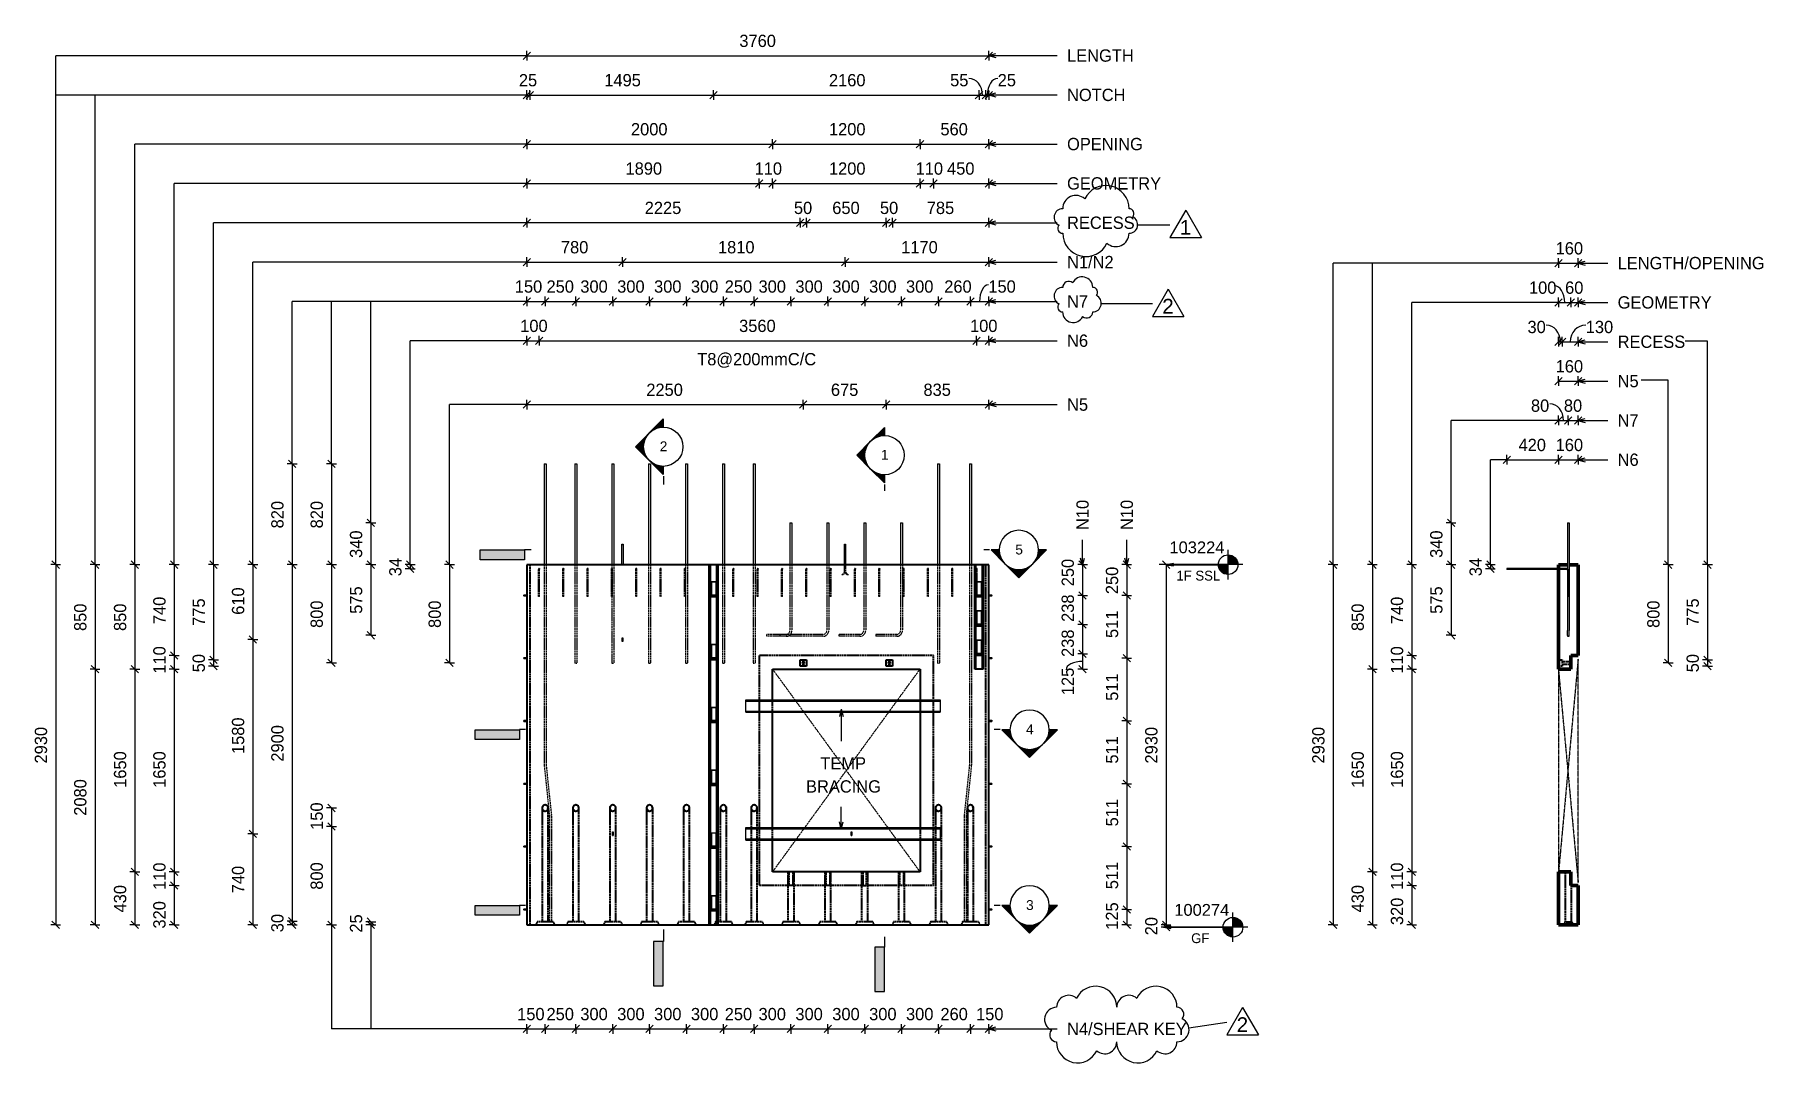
# Model space of a CAD drawing. Header units: millimetres. Extents: x 62878 to 76946, y 2133 to 10513.
import ezdxf

# ---------------------------------------------------------------- set-up
doc = ezdxf.new("R2010")
doc.units = ezdxf.units.MM
doc.linetypes.add('Dash', pattern=[6.36, 3.18, -3.18])
doc.linetypes.add('Overhead', pattern=[3.97, 2.38, -1.59])
for name, color, linetype, lineweight in [('A-ANNO-DIMS', 211, 'Continuous', 9), ('A-ANNO-DIMS-40', 211, 'Continuous', 9), ('A-DETL-MBND', 5, 'Continuous', 18), ('A-FLOR-OVHD', 1, 'Overhead', 18), ('A-GENM', 13, 'Continuous', 18), ('A-GENM-HDLN', 13, 'Dash', 18), ('A-WALL', 113, 'Continuous', 25), ('A-WALL-HDLN', 110, 'Dash', 25), ('G-ANNO-DIMS', 111, 'Continuous', 9), ('G-ANNO-REVC', 71, 'Continuous', 9), ('G-ANNO-REVC-IDEN', 71, 'Continuous', 9), ('G-ANNO-SYMB', 111, 'Continuous', 9), ('G-ANNO-TEXT', 231, 'Continuous', 9), ('S-BEAM', 12, 'Continuous', 18), ('S-RBAR', 171, 'Continuous', 18)]:
    doc.layers.add(name, color=color, linetype=linetype, lineweight=lineweight)
doc.styles.add('Arial', font='arial.ttf', dxfattribs={"height": 80})
doc.styles.add('Arial_1', font='arial.ttf', dxfattribs={"height": 96})
doc.styles.add('Arial_2', font='arial.ttf', dxfattribs={"height": 120})
doc.styles.add('Nirmala UI Semilight', font='NirmalaS.ttf', dxfattribs={"height": 100})
doc.styles.add('Nirmala UI Semilight_1', font='NirmalaS.ttf', dxfattribs={"height": 80})
doc.dimstyles.new('Diagonal_-_2_5mm_NI_UI', dxfattribs={"dimscale": 304.8, "dimtxt": 104.736395, "dimasz": 0.19685, "dimexe": 0.131234, "dimexo": 0.0625, "dimgap": 0.131234, "dimtad": 1, "dimdec": 4, "dimzin": 0, "dimdsep": 46, "dimtxsty": 'Nirmala UI Semilight', "dimblk1": 'OBLIQUE', "dimblk2": 'OBLIQUE', "dimsah": 1, "dimcen": 0.09, "dimazin": 0, "dimtfac": 1, "dimtdec": 4, "dimtix": 1, "dimtmove": 0, "dimatfit": 3, "dimfxl": 0.131234, "dimfxlon": 1, "dimtvp": 1, "dimtolj": 1, "dimtzin": 0, "dimarcsym": 2})
doc.dimstyles.new('Diagonal_-_2_5mm_NI_UI_1', dxfattribs={"dimscale": 304.8, "dimtxt": 104.736395, "dimasz": 0.19685, "dimexe": 0.131234, "dimexo": 0.0625, "dimgap": 0.131234, "dimtad": 1, "dimdec": 4, "dimzin": 0, "dimdsep": 46, "dimtxsty": 'Nirmala UI Semilight', "dimblk1": 'OBLIQUE', "dimblk2": 'OBLIQUE', "dimsah": 1, "dimcen": 0.09, "dimazin": 0, "dimtfac": 1, "dimtdec": 4, "dimtix": 1, "dimtmove": 1, "dimatfit": 3, "dimfxl": 0.131234, "dimfxlon": 1, "dimtvp": 1, "dimtolj": 1, "dimtzin": 0, "dimarcsym": 2})
doc.dimstyles.new('Diagonal_-_2_5mm_NI_UI_2', dxfattribs={"dimscale": 304.8, "dimtxt": 104.736395, "dimasz": 0.19685, "dimexe": 0.131234, "dimexo": 0.0625, "dimgap": 0.131234, "dimtad": 1, "dimdec": 4, "dimzin": 0, "dimdsep": 46, "dimtxsty": 'Nirmala UI Semilight', "dimblk1": 'OBLIQUE', "dimblk2": 'OBLIQUE', "dimsah": 1, "dimcen": 0.09, "dimazin": 0, "dimtfac": 1, "dimtdec": 4, "dimtix": 1, "dimtmove": 2, "dimatfit": 3, "dimfxl": 0.131234, "dimfxlon": 1, "dimtvp": 1, "dimtolj": 1, "dimtzin": 0, "dimarcsym": 2})

msp = doc.modelspace()

# ---------------------------------------------------------------- texts
at = {"layer": 'G-ANNO-REVC-IDEN', "char_height": 120, "width": 115.443, "attachment_point": 1, "style": 'Arial_2'}
for s, insert in [('1', (72196.55932, 9004.30301)), ('2', (72054.32818, 8362.75343)), ('2', (72659.6645, 2517.06861))]:
    msp.add_mtext(s, dxfattribs=dict(at, insert=insert))
at = {"layer": 'G-ANNO-SYMB', "char_height": 80, "width": 76.962, "attachment_point": 1, "style": 'Arial'}
for s, insert in [('2', (67965.18292, 7203.0808)), ('1', (69765.18292, 7134.14904)), ('5', (70858.32047, 6362.81708)), ('4', (70945.85345, 4900.41508)), ('3', (70945.85345, 3470.41508))]:
    msp.add_mtext(s, dxfattribs=dict(at, insert=insert))
at = {"layer": 'G-ANNO-TEXT', "color": 7, "attachment_point": 1}
for s, insert, char_height, width, style in [('LENGTH', (71279.40771, 10392.36839), 100, 612.48925, 'Nirmala UI Semilight'), ('NOTCH', (71279.40771, 10072.36839), 100, 564.388, 'Nirmala UI Semilight'), ('OPENING', (71279.40771, 9672.36839), 100, 715.10525, 'Nirmala UI Semilight'), ('GEOMETRY', (71279.40771, 9352.36839), 100, 843.37525, 'Nirmala UI Semilight'), ('RECESS', (71279.40771, 9032.36839), 100, 551.561, 'Nirmala UI Semilight'), ('N1/N2', (71279.40771, 8712.36839), 100, 468.1855, 'Nirmala UI Semilight'), ('LENGTH/OPENING', (75759.34051, 8703.90025), 100, 1391.7295, 'Nirmala UI Semilight'), ('N7', (71279.40771, 8392.36839), 100, 211.6455, 'Nirmala UI Semilight'), ('GEOMETRY', (75759.34051, 8383.90025), 100, 843.37525, 'Nirmala UI Semilight'), ('N6', (71279.40771, 8072.36839), 100, 214.85225, 'Nirmala UI Semilight'), ('RECESS', (75759.34051, 8063.90025), 100, 551.561, 'Nirmala UI Semilight'), ('N5', (75759.34051, 7743.90025), 100, 214.85225, 'Nirmala UI Semilight'), ('N5', (71279.40771, 7552.36839), 100, 214.85225, 'Nirmala UI Semilight'), ('N7', (75759.34051, 7423.90025), 100, 211.6455, 'Nirmala UI Semilight'), ('N6', (75759.34051, 7103.90025), 100, 214.85225, 'Nirmala UI Semilight'), ('1F SSL', (72169.07402, 6150.51661), 80, 362.36275, 'Nirmala UI Semilight_1'), ('TEMP ', (69272.25532, 4633.28372), 100, 461.772, 'Nirmala UI Semilight'), ('BRACING', (69155.83866, 4445.42955), 100, 692.658, 'Nirmala UI Semilight'), ('GF', (72289.07402, 3200.51661), 80, 160.3375, 'Nirmala UI Semilight_1'), ('N4/SHEAR KEY', (71279.40771, 2472.17193), 100, 1103.122, 'Nirmala UI Semilight')]:
    msp.add_mtext(s, dxfattribs=dict(at, insert=insert, char_height=char_height, width=width, style=style))
at = {"layer": 'G-ANNO-TEXT', "color": 7, "char_height": 100, "width": 278.98725, "attachment_point": 1, "rotation": 90, "style": 'Nirmala UI Semilight'}
for insert in [(71355.35639, 6481.88643), (71715.35639, 6481.88643)]:
    msp.add_mtext('N10', dxfattribs=dict(at, insert=insert))

# ---------------------------------------------------------------- blocks, each defined once
blk = doc.blocks.new('loopbox down bent - Wire Loop-602462-Elevation Front')
at = {"layer": 'A-GENM'}
for p, q in [((66857, 3906), (66858, 3906)), ((66883, 3909), (66882, 3909)), ((66882, 3903), (66883, 3903))]:
    blk.add_line(p, q, dxfattribs=at)
at = {"layer": 'A-GENM', "flags": 128}
for points in [[(66857, 3906), (66859, 3908), (66860, 3909)], [(66860, 3903), (66858, 3904), (66857, 3906)], [(66882, 3909), (66870, 3909), (66862, 3909), (66860, 3909)], [(66860, 3909), (66864, 3909), (66875, 3909), (66882, 3909)], [(66882, 3903), (66870, 3903), (66862, 3903), (66860, 3903)], [(66860, 3903), (66864, 3903), (66875, 3903), (66882, 3903)]]:
    blk.add_lwpolyline(points, dxfattribs=at)
blk = doc.blocks.new('loopbox down bent - Wire Loop-600440-Elevation Front')
at = {"layer": 'A-GENM'}
for p, q in [((70645, 3909), (70643, 3909)), ((70643, 3903), (70645, 3903)), ((70669, 3906), (70668, 3906))]:
    blk.add_line(p, q, dxfattribs=at)
at = {"layer": 'A-GENM', "flags": 128}
for points in [[(70645, 3909), (70656, 3909), (70664, 3909), (70666, 3909)], [(70666, 3909), (70662, 3909), (70652, 3909), (70645, 3909)], [(70645, 3903), (70656, 3903), (70664, 3903), (70666, 3903)], [(70666, 3903), (70662, 3903), (70652, 3903), (70645, 3903)], [(70666, 3909), (70668, 3907), (70669, 3906)], [(70669, 3906), (70667, 3903), (70666, 3903)]]:
    blk.add_lwpolyline(points, dxfattribs=at)
blk = doc.blocks.new('loopbox down bent - Wire Loop-V1-Elevation Front')
at = {"layer": 'A-GENM'}
for p, q in [((68382, 4017), (68382, 3907)), ((68383, 4017), (68382, 4017)), ((68383, 4017), (68385, 4017)), ((68385, 4017), (68385, 3909)), ((68385, 4017), (68421, 4017)), ((68421, 4016), (68385, 4016)), ((68421, 4017), (68423, 4017)), ((68421, 4017), (68421, 3909)), ((68424, 4017), (68423, 4017)), ((68424, 3905), (68424, 4017)), ((68382, 3907), (68382, 3892)), ((68382, 3892), (68383, 3892)), ((68385, 3892), (68383, 3892)), ((68385, 3909), (68385, 3909)), ((68385, 3903), (68385, 3903)), ((68385, 3903), (68385, 3892)), ((68385, 3893), (68421, 3893)), ((68421, 3892), (68385, 3892)), ((68421, 3909), (68422, 3909)), ((68422, 3903), (68421, 3903)), ((68421, 3903), (68421, 3892)), ((68423, 3892), (68421, 3892)), ((68423, 3892), (68424, 3892)), ((68424, 3892), (68424, 3905))]:
    blk.add_line(p, q, dxfattribs=at)
at = {"layer": 'A-GENM', "flags": 128}
for points in [[(68381, 3906), (68383, 3908), (68385, 3909)], [(68385, 3903), (68382, 3904), (68381, 3906)], [(68422, 3909), (68418, 3909), (68407, 3909), (68395, 3909), (68387, 3909), (68385, 3909)], [(68385, 3903), (68389, 3903), (68399, 3903), (68411, 3903), (68420, 3903), (68422, 3903)], [(68422, 3909), (68424, 3907), (68425, 3906)], [(68425, 3906), (68423, 3903), (68422, 3903)]]:
    blk.add_lwpolyline(points, dxfattribs=at)
at = {"layer": 'A-GENM'}
for start_param, end_param in [(0.108567, 0.261672), (2.87992, 3.101861), (5.759587, 6.174619), (3.255247, 3.349095)]:
    blk.add_ellipse((68389, 3906), major_axis=(0, 3.04), ratio=0.992467, start_param=start_param, end_param=end_param, dxfattribs=at)
blk = doc.blocks.new('loopbox down bent - Wire Loop-V2-Elevation Front')
at = {"layer": 'A-GENM'}
for p, q in [((70542, 5824), (70542, 5713)), ((70543, 5824), (70542, 5824)), ((70543, 5824), (70545, 5824)), ((70545, 5824), (70545, 5715)), ((70545, 5824), (70581, 5824)), ((70581, 5823), (70545, 5823)), ((70581, 5824), (70583, 5824)), ((70581, 5824), (70581, 5715)), ((70584, 5824), (70583, 5824)), ((70584, 5711), (70584, 5824)), ((70542, 5713), (70542, 5699)), ((70542, 5699), (70543, 5699)), ((70545, 5699), (70543, 5699)), ((70545, 5715), (70545, 5715)), ((70545, 5709), (70545, 5709)), ((70545, 5709), (70545, 5699)), ((70545, 5700), (70581, 5700)), ((70581, 5699), (70545, 5699)), ((70581, 5715), (70582, 5715)), ((70582, 5709), (70581, 5709)), ((70581, 5709), (70581, 5699)), ((70583, 5699), (70581, 5699)), ((70583, 5699), (70584, 5699)), ((70584, 5699), (70584, 5711))]:
    blk.add_line(p, q, dxfattribs=at)
at = {"layer": 'A-GENM', "flags": 128}
for points in [[(70541, 5712), (70543, 5715), (70545, 5715)], [(70545, 5709), (70542, 5711), (70541, 5712)], [(70582, 5715), (70578, 5715), (70567, 5715), (70555, 5715), (70547, 5715), (70545, 5715)], [(70545, 5709), (70549, 5709), (70559, 5709), (70571, 5709), (70580, 5709), (70582, 5709)], [(70582, 5715), (70584, 5714), (70585, 5712)], [(70585, 5712), (70583, 5710), (70582, 5709)]]:
    blk.add_lwpolyline(points, dxfattribs=at)
at = {"layer": 'A-GENM'}
for start_param, end_param in [(0.108567, 0.261672), (2.87992, 3.101861), (5.759587, 6.174619), (3.255247, 3.349095)]:
    blk.add_ellipse((70549, 5712), major_axis=(0, 3.04), ratio=0.992467, start_param=start_param, end_param=end_param, dxfattribs=at)
blk = doc.blocks.new('loopbox down bent - Wire Loop-V3-Elevation Front')
at = {"layer": 'A-GENM'}
for p, q in [((70542, 6061), (70542, 5951)), ((70543, 6061), (70542, 6061)), ((70543, 6061), (70545, 6061)), ((70545, 6061), (70545, 5953)), ((70545, 6061), (70581, 6061)), ((70581, 6060), (70545, 6060)), ((70581, 6061), (70583, 6061)), ((70581, 6061), (70581, 5953)), ((70584, 6061), (70583, 6061)), ((70584, 5949), (70584, 6061)), ((70542, 5951), (70542, 5936)), ((70542, 5936), (70543, 5936)), ((70545, 5936), (70543, 5936)), ((70545, 5953), (70545, 5953)), ((70545, 5947), (70545, 5947)), ((70545, 5947), (70545, 5936)), ((70545, 5937), (70581, 5937)), ((70581, 5936), (70545, 5936)), ((70581, 5953), (70582, 5953)), ((70582, 5947), (70581, 5947)), ((70581, 5947), (70581, 5936)), ((70583, 5936), (70581, 5936)), ((70583, 5936), (70584, 5936)), ((70584, 5936), (70584, 5949))]:
    blk.add_line(p, q, dxfattribs=at)
at = {"layer": 'A-GENM', "flags": 128}
for points in [[(70541, 5950), (70543, 5952), (70545, 5953)], [(70545, 5947), (70542, 5948), (70541, 5950)], [(70582, 5953), (70578, 5953), (70567, 5953), (70555, 5953), (70547, 5953), (70545, 5953)], [(70545, 5947), (70549, 5947), (70559, 5947), (70571, 5947), (70580, 5947), (70582, 5947)], [(70582, 5953), (70584, 5951), (70585, 5950)], [(70585, 5950), (70583, 5947), (70582, 5947)]]:
    blk.add_lwpolyline(points, dxfattribs=at)
at = {"layer": 'A-GENM'}
for start_param, end_param in [(0.108567, 0.261672), (2.87992, 3.101861), (5.759587, 6.174619), (3.255247, 3.349095)]:
    blk.add_ellipse((70549, 5950), major_axis=(0, 3.04), ratio=0.992467, start_param=start_param, end_param=end_param, dxfattribs=at)
blk = doc.blocks.new('RR spread anchor face based - RR-SA-1_4-160-614768-Elevation Front')
at = {"layer": 'A-GENM'}
for p, q in [((67660, 5602), (67660, 5605)), ((67660, 5605), (67666, 5605)), ((67660, 5577), (67660, 5602)), ((67660, 5602), (67666, 5602)), ((67660, 5575), (67660, 5577)), ((67660, 5577), (67666, 5577)), ((67666, 5575), (67660, 5575)), ((67666, 5605), (67666, 5602)), ((67666, 5602), (67666, 5577)), ((67666, 5577), (67666, 5575))]:
    blk.add_line(p, q, dxfattribs=at)
blk = doc.blocks.new('RR spread anchor face based - RR-SA-2_5-250-614728-Elevation Front')
at = {"layer": 'A-GENM'}
for p, q in [((67658, 6361), (67658, 6366)), ((67658, 6366), (67668, 6366)), ((67658, 6200), (67658, 6361)), ((67668, 6361), (67658, 6361)), ((67668, 6366), (67668, 6361)), ((67668, 6361), (67668, 6200))]:
    blk.add_line(p, q, dxfattribs=at)
blk = doc.blocks.new('M_Linear Stiffener-Channel - C100X8-5349016-Elevation Front')
at = {"layer": 'S-BEAM'}
for p, q in [((68666, 4053), (68666, 4061)), ((68666, 4061), (70246, 4061)), ((68666, 4050), (68666, 4053)), ((68666, 4053), (70246, 4053)), ((68666, 3969), (68666, 4050)), ((68666, 4050), (70246, 4050)), ((68666, 3966), (68666, 3969)), ((68666, 3969), (70246, 3969)), ((68666, 3959), (68666, 3966)), ((70246, 3966), (68666, 3966)), ((68666, 3959), (70246, 3959)), ((70246, 4061), (70246, 4053)), ((70246, 4053), (70246, 4050)), ((70246, 4050), (70246, 3969)), ((70246, 3969), (70246, 3966)), ((70246, 3966), (70246, 3959))]:
    blk.add_line(p, q, dxfattribs=at)
blk = doc.blocks.new('RR spread anchor face based - RR-SA-2_5-250-V4-Elevation Front')
at = {"layer": 'A-GENM'}
for p, q in [((69468, 6361), (69468, 6366)), ((69468, 6366), (69478, 6366)), ((69468, 6200), (69468, 6361)), ((69478, 6361), (69468, 6361)), ((69478, 6366), (69478, 6361)), ((69478, 6361), (69478, 6200))]:
    blk.add_line(p, q, dxfattribs=at)
at = {"layer": 'A-GENM-HDLN'}
for p, q in [((69468, 6138), (69468, 6200)), ((69478, 6200), (69478, 6138)), ((69468, 6138), (69446, 6116)), ((69456, 6116), (69446, 6116)), ((69478, 6138), (69456, 6116)), ((69468, 6138), (69478, 6138)), ((69468, 6138), (69478, 6138)), ((69490, 6116), (69473, 6133)), ((69500, 6116), (69478, 6138)), ((69500, 6116), (69490, 6116))]:
    blk.add_line(p, q, dxfattribs=at)
blk = doc.blocks.new('Detail View - M_Section Tail - Filled Horizontal-14034-Elevation Front')
at = {"layer": 'G-ANNO-SYMB'}
blk.add_hatch(color=256, dxfattribs=at).paths.add_polyline_path([(66824, 3347), (66824, 3427), (66464, 3427), (66464, 3347)])
for p, q in [((66464, 3347), (66464, 3427)), ((66464, 3427), (66824, 3427)), ((66824, 3427), (66824, 3347)), ((66824, 3347), (66464, 3347))]:
    blk.add_line(p, q, dxfattribs=at)
blk = doc.blocks.new('Detail View - M_Section Head - Filled SHOP DWG-600895-Elevation Front')
at = {"layer": 'G-ANNO-SYMB'}
h = blk.add_hatch(color=256, dxfattribs=at)
edge = h.paths.add_edge_path()
edge.add_line((70749, 3427), (70815, 3427))
edge.add_arc((70975, 3427), 160, 180, 225)
edge.add_line((70862, 3314), (70749, 3427))
h = blk.add_hatch(color=256, dxfattribs=at)
edge = h.paths.add_edge_path()
edge.add_line((71201, 3427), (71088, 3314))
edge.add_arc((70975, 3427), 160, 315, 360)
edge.add_line((71135, 3427), (71201, 3427))
h = blk.add_hatch(color=256, dxfattribs=at)
edge = h.paths.add_edge_path()
edge.add_line((70975, 3201), (70862, 3314))
edge.add_arc((70975, 3427), 160, 225, 270)
edge.add_line((70975, 3267), (70975, 3201))
h = blk.add_hatch(color=256, dxfattribs=at)
edge = h.paths.add_edge_path()
edge.add_line((70975, 3201), (70975, 3267))
edge.add_arc((70975, 3427), 160, 270, 315)
edge.add_line((71088, 3314), (70975, 3201))
for p, q in [((70975, 3201), (70749, 3427)), ((70815, 3427), (70749, 3427)), ((70749, 3427), (70862, 3314)), ((70815, 3427), (70749, 3427)), ((70975, 3201), (71201, 3427)), ((71088, 3314), (71201, 3427)), ((71135, 3427), (71201, 3427)), ((71201, 3427), (71135, 3427)), ((70862, 3314), (70975, 3201)), ((70975, 3201), (71088, 3314)), ((70975, 3267), (70975, 3201)), ((70975, 3201), (70975, 3267))]:
    blk.add_line(p, q, dxfattribs=at)
for start, end in [(360, 180), (180, 360), (180, 225), (315, 0), (225, 270), (270, 315)]:
    blk.add_arc((70975, 3427), 160, start, end, dxfattribs=at)
blk = doc.blocks.new('DIMBLOCK1-Elevation Front')
at = {"layer": 'A-ANNO-DIMS-40'}
for p, q in [((66883, 10341), (66853, 10311)), ((66883, 10341), (66883, 10381)), ((66883, 10341), (66913, 10371)), ((66883, 10341), (70643, 10341)), ((66883, 10341), (66883, 10301)), ((70643, 10341), (70613, 10311)), ((70643, 10341), (70643, 10381)), ((70643, 10341), (70673, 10371)), ((70643, 10341), (70643, 10301))]:
    blk.add_line(p, q, dxfattribs=at)
at = {"layer": 'A-ANNO-DIMS-40', "color": 0, "insert": (68613, 10512), "char_height": 100, "width": 361.05, "attachment_point": 1, "line_spacing_factor": 1.142579, "style": 'Nirmala UI Semilight'}
blk.add_mtext('3760', dxfattribs=at)
blk = doc.blocks.new('_Oblique')
at = {"color": 0, "linetype": 'ByBlock', "lineweight": -2}
blk.add_line((-0.5, -0.5), (0.5, 0.5), dxfattribs=at)
blk = doc.blocks.new('DIMBLOCK2-Elevation Front')
at = {"layer": 'A-ANNO-DIMS-40'}
for p, q in [((66883, 10021), (66853, 9991)), ((66908, 10021), (66878, 9991)), ((66883, 10021), (66883, 10061)), ((66883, 10021), (66913, 10051)), ((66883, 10021), (66908, 10021)), ((66883, 10021), (66883, 9981)), ((66908, 10021), (66908, 10061)), ((66908, 10021), (66938, 10051)), ((66908, 10021), (66908, 9981))]:
    blk.add_line(p, q, dxfattribs=at)
at = {"layer": 'A-ANNO-DIMS-40', "color": 0, "insert": (66819, 10192), "char_height": 100, "width": 182.81, "attachment_point": 1, "line_spacing_factor": 1.142579, "style": 'Nirmala UI Semilight'}
blk.add_mtext('25', dxfattribs=at)
blk = doc.blocks.new('DIMBLOCK3-Elevation Front')
at = {"layer": 'A-ANNO-DIMS-40'}
for p, q in [((66908, 10021), (66878, 9991)), ((66908, 10021), (66908, 10061)), ((66908, 10021), (66938, 10051)), ((66908, 10021), (68403, 10021)), ((66908, 10021), (66908, 9981)), ((68403, 10021), (68373, 9991)), ((68403, 10021), (68403, 10061)), ((68403, 10021), (68433, 10051)), ((68403, 10021), (68403, 9981))]:
    blk.add_line(p, q, dxfattribs=at)
at = {"layer": 'A-ANNO-DIMS-40', "color": 0, "insert": (67514, 10192), "char_height": 100, "width": 340.49, "attachment_point": 1, "line_spacing_factor": 1.142579, "style": 'Nirmala UI Semilight'}
blk.add_mtext('1495', dxfattribs=at)
blk = doc.blocks.new('DIMBLOCK4-Elevation Front')
at = {"layer": 'A-ANNO-DIMS-40'}
for p, q in [((68403, 10021), (68373, 9991)), ((68403, 10021), (68403, 10061)), ((68403, 10021), (68433, 10051)), ((68403, 10021), (70563, 10021)), ((68403, 10021), (68403, 9981)), ((70563, 10021), (70533, 9991)), ((70563, 10021), (70563, 10061)), ((70563, 10021), (70593, 10051)), ((70563, 10021), (70563, 9981))]:
    blk.add_line(p, q, dxfattribs=at)
at = {"layer": 'A-ANNO-DIMS-40', "color": 0, "insert": (69342, 10192), "char_height": 100, "width": 338.2, "attachment_point": 1, "line_spacing_factor": 1.142579, "style": 'Nirmala UI Semilight'}
blk.add_mtext('2160', dxfattribs=at)
blk = doc.blocks.new('DIMBLOCK5-Elevation Front')
at = {"layer": 'A-ANNO-DIMS-40'}
for p, q in [((70563, 10021), (70533, 9991)), ((70563, 10021), (70563, 10061)), ((70563, 10021), (70593, 10051)), ((70563, 10021), (70618, 10021)), ((70563, 10021), (70563, 9981)), ((70618, 10021), (70588, 9991)), ((70618, 10021), (70618, 10061)), ((70618, 10021), (70648, 10051)), ((70618, 10021), (70618, 9981))]:
    blk.add_line(p, q, dxfattribs=at)
blk.add_ellipse((70481, 10021), major_axis=(0, 135), ratio=0.813707, start_param=4.712389, end_param=6.283185, dxfattribs=at)
at = {"layer": 'A-ANNO-DIMS-40', "color": 0, "insert": (70328, 10192), "char_height": 100, "width": 182.81, "attachment_point": 1, "line_spacing_factor": 1.142579, "style": 'Nirmala UI Semilight'}
blk.add_mtext('55', dxfattribs=at)
blk = doc.blocks.new('DIMBLOCK6-Elevation Front')
at = {"layer": 'A-ANNO-DIMS-40'}
for p, q in [((70618, 10021), (70588, 9991)), ((70643, 10021), (70613, 9991)), ((70618, 10021), (70618, 10061)), ((70618, 10021), (70648, 10051)), ((70618, 10021), (70643, 10021)), ((70618, 10021), (70618, 9981)), ((70643, 10021), (70643, 10061)), ((70643, 10021), (70673, 10051)), ((70643, 10021), (70643, 9981))]:
    blk.add_line(p, q, dxfattribs=at)
blk.add_ellipse((70715, 10021), major_axis=(0, 135), ratio=0.626832, start_param=0, end_param=1.570796, dxfattribs=at)
at = {"layer": 'A-ANNO-DIMS-40', "color": 0, "insert": (70715, 10192), "char_height": 100, "width": 182.81, "attachment_point": 1, "line_spacing_factor": 1.142579, "style": 'Nirmala UI Semilight'}
blk.add_mtext('25', dxfattribs=at)
blk = doc.blocks.new('DIMBLOCK7-Elevation Front')
at = {"layer": 'A-ANNO-DIMS-40'}
for p, q in [((66883, 9622), (66853, 9592)), ((66883, 9622), (66883, 9662)), ((66883, 9622), (66913, 9652)), ((66883, 9622), (68883, 9622)), ((66883, 9622), (66883, 9582)), ((68883, 9622), (68853, 9592)), ((68883, 9622), (68883, 9662)), ((68883, 9622), (68913, 9652)), ((68883, 9622), (68883, 9582))]:
    blk.add_line(p, q, dxfattribs=at)
at = {"layer": 'A-ANNO-DIMS-40', "color": 0, "insert": (67731, 9793), "char_height": 100, "width": 365.63, "attachment_point": 1, "line_spacing_factor": 1.142579, "style": 'Nirmala UI Semilight'}
blk.add_mtext('2000', dxfattribs=at)
blk = doc.blocks.new('DIMBLOCK8-Elevation Front')
at = {"layer": 'A-ANNO-DIMS-40'}
for p, q in [((68883, 9622), (68853, 9592)), ((68883, 9622), (68883, 9662)), ((68883, 9622), (68913, 9652)), ((68883, 9622), (70083, 9622)), ((68883, 9622), (68883, 9582)), ((70083, 9622), (70053, 9592)), ((70083, 9622), (70083, 9662)), ((70083, 9622), (70113, 9652)), ((70083, 9622), (70083, 9582))]:
    blk.add_line(p, q, dxfattribs=at)
at = {"layer": 'A-ANNO-DIMS-40', "color": 0, "insert": (69342, 9793), "char_height": 100, "width": 338.2, "attachment_point": 1, "line_spacing_factor": 1.142579, "style": 'Nirmala UI Semilight'}
blk.add_mtext('1200', dxfattribs=at)
blk = doc.blocks.new('DIMBLOCK9-Elevation Front')
at = {"layer": 'A-ANNO-DIMS-40'}
for p, q in [((70083, 9622), (70053, 9592)), ((70083, 9622), (70083, 9662)), ((70083, 9622), (70113, 9652)), ((70083, 9622), (70643, 9622)), ((70083, 9622), (70083, 9582)), ((70643, 9622), (70613, 9592)), ((70643, 9622), (70643, 9662)), ((70643, 9622), (70673, 9652)), ((70643, 9622), (70643, 9582))]:
    blk.add_line(p, q, dxfattribs=at)
at = {"layer": 'A-ANNO-DIMS-40', "color": 0, "insert": (70249, 9793), "char_height": 100, "width": 274.22, "attachment_point": 1, "line_spacing_factor": 1.142579, "style": 'Nirmala UI Semilight'}
blk.add_mtext('560', dxfattribs=at)
blk = doc.blocks.new('DIMBLOCK10-Elevation Front')
at = {"layer": 'A-ANNO-DIMS-40'}
for p, q in [((66883, 9302), (66853, 9272)), ((66883, 9302), (66883, 9342)), ((66883, 9302), (66913, 9332)), ((66883, 9302), (68773, 9302)), ((66883, 9302), (66883, 9262)), ((68773, 9302), (68743, 9272)), ((68773, 9302), (68773, 9342)), ((68773, 9302), (68803, 9332)), ((68773, 9302), (68773, 9262))]:
    blk.add_line(p, q, dxfattribs=at)
at = {"layer": 'A-ANNO-DIMS-40', "color": 0, "insert": (67687, 9473), "char_height": 100, "width": 338.2, "attachment_point": 1, "line_spacing_factor": 1.142579, "style": 'Nirmala UI Semilight'}
blk.add_mtext('1890', dxfattribs=at)
blk = doc.blocks.new('DIMBLOCK11-Elevation Front')
at = {"layer": 'A-ANNO-DIMS-40'}
for p, q in [((68773, 9302), (68743, 9272)), ((68773, 9302), (68773, 9342)), ((68773, 9302), (68803, 9332)), ((68773, 9302), (68883, 9302)), ((68773, 9302), (68773, 9262)), ((68883, 9302), (68853, 9272)), ((68883, 9302), (68883, 9342)), ((68883, 9302), (68913, 9332)), ((68883, 9302), (68883, 9262))]:
    blk.add_line(p, q, dxfattribs=at)
at = {"layer": 'A-ANNO-DIMS-40', "color": 0, "insert": (68737, 9473), "char_height": 100, "width": 219.38, "attachment_point": 1, "line_spacing_factor": 1.142579, "style": 'Nirmala UI Semilight'}
blk.add_mtext('110', dxfattribs=at)
blk = doc.blocks.new('DIMBLOCK12-Elevation Front')
at = {"layer": 'A-ANNO-DIMS-40'}
for p, q in [((68883, 9302), (68853, 9272)), ((68883, 9302), (68883, 9342)), ((68883, 9302), (68913, 9332)), ((68883, 9302), (70083, 9302)), ((68883, 9302), (68883, 9262)), ((70083, 9302), (70053, 9272)), ((70083, 9302), (70083, 9342)), ((70083, 9302), (70113, 9332)), ((70083, 9302), (70083, 9262))]:
    blk.add_line(p, q, dxfattribs=at)
at = {"layer": 'A-ANNO-DIMS-40', "color": 0, "insert": (69342, 9473), "char_height": 100, "width": 338.2, "attachment_point": 1, "line_spacing_factor": 1.142579, "style": 'Nirmala UI Semilight'}
blk.add_mtext('1200', dxfattribs=at)
blk = doc.blocks.new('DIMBLOCK13-Elevation Front')
at = {"layer": 'A-ANNO-DIMS-40'}
for p, q in [((70083, 9302), (70053, 9272)), ((70083, 9302), (70083, 9342)), ((70083, 9302), (70113, 9332)), ((70083, 9302), (70193, 9302)), ((70083, 9302), (70083, 9262)), ((70193, 9302), (70163, 9272)), ((70193, 9302), (70193, 9342)), ((70193, 9302), (70223, 9332)), ((70193, 9302), (70193, 9262))]:
    blk.add_line(p, q, dxfattribs=at)
at = {"layer": 'A-ANNO-DIMS-40', "color": 0, "insert": (70047, 9473), "char_height": 100, "width": 219.38, "attachment_point": 1, "line_spacing_factor": 1.142579, "style": 'Nirmala UI Semilight'}
blk.add_mtext('110', dxfattribs=at)
blk = doc.blocks.new('DIMBLOCK14-Elevation Front')
at = {"layer": 'A-ANNO-DIMS-40'}
for p, q in [((70193, 9302), (70163, 9272)), ((70193, 9302), (70193, 9342)), ((70193, 9302), (70223, 9332)), ((70193, 9302), (70643, 9302)), ((70193, 9302), (70193, 9262)), ((70643, 9302), (70613, 9272)), ((70643, 9302), (70643, 9342)), ((70643, 9302), (70673, 9332)), ((70643, 9302), (70643, 9262))]:
    blk.add_line(p, q, dxfattribs=at)
at = {"layer": 'A-ANNO-DIMS-40', "color": 0, "insert": (70303, 9473), "char_height": 100, "width": 276.5, "attachment_point": 1, "line_spacing_factor": 1.142579, "style": 'Nirmala UI Semilight'}
blk.add_mtext('450', dxfattribs=at)
blk = doc.blocks.new('DIMBLOCK15-Elevation Front')
at = {"layer": 'A-ANNO-DIMS-40'}
for p, q in [((66883, 8662), (66853, 8632)), ((66883, 8662), (66883, 8702)), ((66883, 8662), (66913, 8692)), ((66883, 8662), (67663, 8662)), ((66883, 8662), (66883, 8622)), ((67663, 8662), (67633, 8632)), ((67663, 8662), (67663, 8702)), ((67663, 8662), (67693, 8692)), ((67663, 8662), (67663, 8622))]:
    blk.add_line(p, q, dxfattribs=at)
at = {"layer": 'A-ANNO-DIMS-40', "color": 0, "insert": (67161, 8833), "char_height": 100, "width": 269.65, "attachment_point": 1, "line_spacing_factor": 1.142579, "style": 'Nirmala UI Semilight'}
blk.add_mtext('780', dxfattribs=at)
blk = doc.blocks.new('DIMBLOCK16-Elevation Front')
at = {"layer": 'A-ANNO-DIMS-40'}
for p, q in [((67663, 8662), (67633, 8632)), ((67663, 8662), (67663, 8702)), ((67663, 8662), (67693, 8692)), ((67663, 8662), (69473, 8662)), ((67663, 8662), (67663, 8622)), ((69473, 8662), (69443, 8632)), ((69473, 8662), (69473, 8702)), ((69473, 8662), (69503, 8692)), ((69473, 8662), (69473, 8622))]:
    blk.add_line(p, q, dxfattribs=at)
at = {"layer": 'A-ANNO-DIMS-40', "color": 0, "insert": (68439, 8833), "char_height": 100, "width": 310.78, "attachment_point": 1, "line_spacing_factor": 1.142579, "style": 'Nirmala UI Semilight'}
blk.add_mtext('1810', dxfattribs=at)
blk = doc.blocks.new('DIMBLOCK17-Elevation Front')
at = {"layer": 'A-ANNO-DIMS-40'}
for p, q in [((69473, 8662), (69443, 8632)), ((69473, 8662), (69473, 8702)), ((69473, 8662), (69503, 8692)), ((69473, 8662), (70643, 8662)), ((69473, 8662), (69473, 8622)), ((70643, 8662), (70613, 8632)), ((70643, 8662), (70643, 8702)), ((70643, 8662), (70673, 8692)), ((70643, 8662), (70643, 8622))]:
    blk.add_line(p, q, dxfattribs=at)
at = {"layer": 'A-ANNO-DIMS-40', "color": 0, "insert": (69930, 8833), "char_height": 100, "width": 306.21, "attachment_point": 1, "line_spacing_factor": 1.142579, "style": 'Nirmala UI Semilight'}
blk.add_mtext('1170', dxfattribs=at)
blk = doc.blocks.new('DIMBLOCK18-Elevation Front')
at = {"layer": 'A-ANNO-DIMS-40'}
for p, q in [((66883, 8342), (66853, 8312)), ((66883, 8342), (66883, 8382)), ((66883, 8342), (66913, 8372)), ((66883, 8342), (67033, 8342)), ((66883, 8342), (66883, 8302)), ((67033, 8342), (67003, 8312)), ((67033, 8342), (67033, 8382)), ((67033, 8342), (67063, 8372)), ((67033, 8342), (67033, 8302))]:
    blk.add_line(p, q, dxfattribs=at)
at = {"layer": 'A-ANNO-DIMS-40', "color": 0, "insert": (66786, 8513), "char_height": 100, "width": 246.8, "attachment_point": 1, "line_spacing_factor": 1.142579, "style": 'Nirmala UI Semilight'}
blk.add_mtext('150', dxfattribs=at)
blk = doc.blocks.new('DIMBLOCK19-Elevation Front')
at = {"layer": 'A-ANNO-DIMS-40'}
for p, q in [((67033, 8342), (67003, 8312)), ((67033, 8342), (67033, 8382)), ((67033, 8342), (67063, 8372)), ((67033, 8342), (67283, 8342)), ((67033, 8342), (67033, 8302)), ((67283, 8342), (67253, 8312)), ((67283, 8342), (67283, 8382)), ((67283, 8342), (67313, 8372)), ((67283, 8342), (67283, 8302))]:
    blk.add_line(p, q, dxfattribs=at)
at = {"layer": 'A-ANNO-DIMS-40', "color": 0, "insert": (67044, 8513), "char_height": 100, "width": 274.22, "attachment_point": 1, "line_spacing_factor": 1.142579, "style": 'Nirmala UI Semilight'}
blk.add_mtext('250', dxfattribs=at)
blk = doc.blocks.new('DIMBLOCK20-Elevation Front')
at = {"layer": 'A-ANNO-DIMS-40'}
for p, q in [((67283, 8342), (67253, 8312)), ((67283, 8342), (67283, 8382)), ((67283, 8342), (67313, 8372)), ((67283, 8342), (67583, 8342)), ((67283, 8342), (67283, 8302)), ((67583, 8342), (67553, 8312)), ((67583, 8342), (67583, 8382)), ((67583, 8342), (67613, 8372)), ((67583, 8342), (67583, 8302))]:
    blk.add_line(p, q, dxfattribs=at)
at = {"layer": 'A-ANNO-DIMS-40', "color": 0, "insert": (67319, 8513), "char_height": 100, "width": 274.22, "attachment_point": 1, "line_spacing_factor": 1.142579, "style": 'Nirmala UI Semilight'}
blk.add_mtext('300', dxfattribs=at)
blk = doc.blocks.new('DIMBLOCK21-Elevation Front')
at = {"layer": 'A-ANNO-DIMS-40'}
for p, q in [((67583, 8342), (67553, 8312)), ((67583, 8342), (67583, 8382)), ((67583, 8342), (67613, 8372)), ((67583, 8342), (67883, 8342)), ((67583, 8342), (67583, 8302)), ((67883, 8342), (67853, 8312)), ((67883, 8342), (67883, 8382)), ((67883, 8342), (67913, 8372)), ((67883, 8342), (67883, 8302))]:
    blk.add_line(p, q, dxfattribs=at)
at = {"layer": 'A-ANNO-DIMS-40', "color": 0, "insert": (67619, 8513), "char_height": 100, "width": 274.22, "attachment_point": 1, "line_spacing_factor": 1.142579, "style": 'Nirmala UI Semilight'}
blk.add_mtext('300', dxfattribs=at)
blk = doc.blocks.new('DIMBLOCK22-Elevation Front')
at = {"layer": 'A-ANNO-DIMS-40'}
for p, q in [((67883, 8342), (67853, 8312)), ((67883, 8342), (67883, 8382)), ((67883, 8342), (67913, 8372)), ((67883, 8342), (68183, 8342)), ((67883, 8342), (67883, 8302)), ((68183, 8342), (68153, 8312)), ((68183, 8342), (68183, 8382)), ((68183, 8342), (68213, 8372)), ((68183, 8342), (68183, 8302))]:
    blk.add_line(p, q, dxfattribs=at)
at = {"layer": 'A-ANNO-DIMS-40', "color": 0, "insert": (67919, 8513), "char_height": 100, "width": 274.22, "attachment_point": 1, "line_spacing_factor": 1.142579, "style": 'Nirmala UI Semilight'}
blk.add_mtext('300', dxfattribs=at)
blk = doc.blocks.new('DIMBLOCK23-Elevation Front')
at = {"layer": 'A-ANNO-DIMS-40'}
for p, q in [((68183, 8342), (68153, 8312)), ((68183, 8342), (68183, 8382)), ((68183, 8342), (68213, 8372)), ((68183, 8342), (68483, 8342)), ((68183, 8342), (68183, 8302)), ((68483, 8342), (68453, 8312)), ((68483, 8342), (68483, 8382)), ((68483, 8342), (68513, 8372)), ((68483, 8342), (68483, 8302))]:
    blk.add_line(p, q, dxfattribs=at)
at = {"layer": 'A-ANNO-DIMS-40', "color": 0, "insert": (68219, 8513), "char_height": 100, "width": 274.22, "attachment_point": 1, "line_spacing_factor": 1.142579, "style": 'Nirmala UI Semilight'}
blk.add_mtext('300', dxfattribs=at)
blk = doc.blocks.new('DIMBLOCK24-Elevation Front')
at = {"layer": 'A-ANNO-DIMS-40'}
for p, q in [((68483, 8342), (68453, 8312)), ((68483, 8342), (68483, 8382)), ((68483, 8342), (68513, 8372)), ((68483, 8342), (68733, 8342)), ((68483, 8342), (68483, 8302)), ((68733, 8342), (68703, 8312)), ((68733, 8342), (68733, 8382)), ((68733, 8342), (68763, 8372)), ((68733, 8342), (68733, 8302))]:
    blk.add_line(p, q, dxfattribs=at)
at = {"layer": 'A-ANNO-DIMS-40', "color": 0, "insert": (68494, 8513), "char_height": 100, "width": 274.22, "attachment_point": 1, "line_spacing_factor": 1.142579, "style": 'Nirmala UI Semilight'}
blk.add_mtext('250', dxfattribs=at)
blk = doc.blocks.new('DIMBLOCK25-Elevation Front')
at = {"layer": 'A-ANNO-DIMS-40'}
for p, q in [((68733, 8342), (68703, 8312)), ((68733, 8342), (68733, 8382)), ((68733, 8342), (68763, 8372)), ((68733, 8342), (69033, 8342)), ((68733, 8342), (68733, 8302)), ((69033, 8342), (69003, 8312)), ((69033, 8342), (69033, 8382)), ((69033, 8342), (69063, 8372)), ((69033, 8342), (69033, 8302))]:
    blk.add_line(p, q, dxfattribs=at)
at = {"layer": 'A-ANNO-DIMS-40', "color": 0, "insert": (68769, 8513), "char_height": 100, "width": 274.22, "attachment_point": 1, "line_spacing_factor": 1.142579, "style": 'Nirmala UI Semilight'}
blk.add_mtext('300', dxfattribs=at)
blk = doc.blocks.new('DIMBLOCK26-Elevation Front')
at = {"layer": 'A-ANNO-DIMS-40'}
for p, q in [((69033, 8342), (69003, 8312)), ((69033, 8342), (69033, 8382)), ((69033, 8342), (69063, 8372)), ((69033, 8342), (69333, 8342)), ((69033, 8342), (69033, 8302)), ((69333, 8342), (69303, 8312)), ((69333, 8342), (69333, 8382)), ((69333, 8342), (69363, 8372)), ((69333, 8342), (69333, 8302))]:
    blk.add_line(p, q, dxfattribs=at)
at = {"layer": 'A-ANNO-DIMS-40', "color": 0, "insert": (69069, 8513), "char_height": 100, "width": 274.22, "attachment_point": 1, "line_spacing_factor": 1.142579, "style": 'Nirmala UI Semilight'}
blk.add_mtext('300', dxfattribs=at)
blk = doc.blocks.new('DIMBLOCK27-Elevation Front')
at = {"layer": 'A-ANNO-DIMS-40'}
for p, q in [((69333, 8342), (69303, 8312)), ((69333, 8342), (69333, 8382)), ((69333, 8342), (69363, 8372)), ((69333, 8342), (69633, 8342)), ((69333, 8342), (69333, 8302)), ((69633, 8342), (69603, 8312)), ((69633, 8342), (69633, 8382)), ((69633, 8342), (69663, 8372)), ((69633, 8342), (69633, 8302))]:
    blk.add_line(p, q, dxfattribs=at)
at = {"layer": 'A-ANNO-DIMS-40', "color": 0, "insert": (69369, 8513), "char_height": 100, "width": 274.22, "attachment_point": 1, "line_spacing_factor": 1.142579, "style": 'Nirmala UI Semilight'}
blk.add_mtext('300', dxfattribs=at)
blk = doc.blocks.new('DIMBLOCK28-Elevation Front')
at = {"layer": 'A-ANNO-DIMS-40'}
for p, q in [((69633, 8342), (69603, 8312)), ((69633, 8342), (69633, 8382)), ((69633, 8342), (69663, 8372)), ((69633, 8342), (69933, 8342)), ((69633, 8342), (69633, 8302)), ((69933, 8342), (69903, 8312)), ((69933, 8342), (69933, 8382)), ((69933, 8342), (69963, 8372)), ((69933, 8342), (69933, 8302))]:
    blk.add_line(p, q, dxfattribs=at)
at = {"layer": 'A-ANNO-DIMS-40', "color": 0, "insert": (69669, 8513), "char_height": 100, "width": 274.22, "attachment_point": 1, "line_spacing_factor": 1.142579, "style": 'Nirmala UI Semilight'}
blk.add_mtext('300', dxfattribs=at)
blk = doc.blocks.new('DIMBLOCK29-Elevation Front')
at = {"layer": 'A-ANNO-DIMS-40'}
for p, q in [((69933, 8342), (69903, 8312)), ((69933, 8342), (69933, 8382)), ((69933, 8342), (69963, 8372)), ((69933, 8342), (70233, 8342)), ((69933, 8342), (69933, 8302)), ((70233, 8342), (70203, 8312)), ((70233, 8342), (70233, 8382)), ((70233, 8342), (70263, 8372)), ((70233, 8342), (70233, 8302))]:
    blk.add_line(p, q, dxfattribs=at)
at = {"layer": 'A-ANNO-DIMS-40', "color": 0, "insert": (69969, 8513), "char_height": 100, "width": 274.22, "attachment_point": 1, "line_spacing_factor": 1.142579, "style": 'Nirmala UI Semilight'}
blk.add_mtext('300', dxfattribs=at)
blk = doc.blocks.new('DIMBLOCK30-Elevation Front')
at = {"layer": 'A-ANNO-DIMS-40'}
for p, q in [((70233, 8342), (70203, 8312)), ((70233, 8342), (70233, 8382)), ((70233, 8342), (70263, 8372)), ((70233, 8342), (70493, 8342)), ((70233, 8342), (70233, 8302)), ((70493, 8342), (70463, 8312)), ((70493, 8342), (70493, 8382)), ((70493, 8342), (70523, 8372)), ((70493, 8342), (70493, 8302))]:
    blk.add_line(p, q, dxfattribs=at)
at = {"layer": 'A-ANNO-DIMS-40', "color": 0, "insert": (70280, 8513), "char_height": 100, "width": 274.22, "attachment_point": 1, "line_spacing_factor": 1.142579, "style": 'Nirmala UI Semilight'}
blk.add_mtext('260', dxfattribs=at)
blk = doc.blocks.new('DIMBLOCK31-Elevation Front')
at = {"layer": 'A-ANNO-DIMS-40'}
for p, q in [((70493, 8342), (70463, 8312)), ((70493, 8342), (70493, 8382)), ((70493, 8342), (70523, 8372)), ((70493, 8342), (70643, 8342)), ((70493, 8342), (70493, 8302)), ((70643, 8342), (70613, 8312)), ((70643, 8342), (70643, 8382)), ((70643, 8342), (70673, 8372)), ((70643, 8342), (70643, 8302))]:
    blk.add_line(p, q, dxfattribs=at)
blk.add_ellipse((70639, 8342), major_axis=(0, 135), ratio=0.524601, start_param=0, end_param=1.570796, dxfattribs=at)
at = {"layer": 'A-ANNO-DIMS-40', "color": 0, "insert": (70639, 8513), "char_height": 100, "width": 246.8, "attachment_point": 1, "line_spacing_factor": 1.142579, "style": 'Nirmala UI Semilight'}
blk.add_mtext('150', dxfattribs=at)
blk = doc.blocks.new('DIMBLOCK32-Elevation Front')
at = {"layer": 'A-ANNO-DIMS-40'}
for p, q in [((64014, 6200), (63974, 6200)), ((64014, 6200), (63984, 6230)), ((64014, 6200), (64014, 5460)), ((64014, 6200), (64044, 6170)), ((64014, 6200), (64054, 6200)), ((64014, 5460), (63984, 5490)), ((64014, 5460), (63974, 5460)), ((64014, 5460), (64044, 5430)), ((64014, 5460), (64054, 5460))]:
    blk.add_line(p, q, dxfattribs=at)
at = {"layer": 'A-ANNO-DIMS-40', "color": 0, "insert": (63844, 5716), "char_height": 100, "width": 271.93, "attachment_point": 1, "rotation": 90, "line_spacing_factor": 1.142579, "style": 'Nirmala UI Semilight'}
blk.add_mtext('740', dxfattribs=at)
blk = doc.blocks.new('DIMBLOCK33-Elevation Front')
at = {"layer": 'A-ANNO-DIMS-40'}
for p, q in [((64014, 5460), (63984, 5490)), ((64014, 5460), (63974, 5460)), ((64014, 5350), (63974, 5350)), ((64014, 5350), (63984, 5380)), ((64014, 5460), (64014, 5350)), ((64014, 5460), (64044, 5430)), ((64014, 5460), (64054, 5460)), ((64014, 5350), (64044, 5320)), ((64014, 5350), (64054, 5350))]:
    blk.add_line(p, q, dxfattribs=at)
at = {"layer": 'A-ANNO-DIMS-40', "color": 0, "insert": (63844, 5313), "char_height": 100, "width": 219.38, "attachment_point": 1, "rotation": 90, "line_spacing_factor": 1.142579, "style": 'Nirmala UI Semilight'}
blk.add_mtext('110', dxfattribs=at)
blk = doc.blocks.new('DIMBLOCK34-Elevation Front')
at = {"layer": 'A-ANNO-DIMS-40'}
for p, q in [((64014, 5350), (63974, 5350)), ((64014, 5350), (63984, 5380)), ((64014, 5350), (64014, 3700)), ((64014, 5350), (64044, 5320)), ((64014, 5350), (64054, 5350)), ((64014, 3700), (63974, 3700)), ((64014, 3700), (63984, 3730)), ((64014, 3700), (64044, 3670)), ((64014, 3700), (64054, 3700))]:
    blk.add_line(p, q, dxfattribs=at)
at = {"layer": 'A-ANNO-DIMS-40', "color": 0, "insert": (63844, 4384), "char_height": 100, "width": 338.2, "attachment_point": 1, "rotation": 90, "line_spacing_factor": 1.142579, "style": 'Nirmala UI Semilight'}
blk.add_mtext('1650', dxfattribs=at)
blk = doc.blocks.new('DIMBLOCK35-Elevation Front')
at = {"layer": 'A-ANNO-DIMS-40'}
for p, q in [((64014, 3700), (63974, 3700)), ((64014, 3700), (63984, 3730)), ((64014, 3700), (64014, 3590)), ((64014, 3700), (64044, 3670)), ((64014, 3700), (64054, 3700)), ((64014, 3590), (63974, 3590)), ((64014, 3590), (63984, 3620)), ((64014, 3590), (64044, 3560)), ((64014, 3590), (64054, 3590))]:
    blk.add_line(p, q, dxfattribs=at)
at = {"layer": 'A-ANNO-DIMS-40', "color": 0, "insert": (63844, 3553), "char_height": 100, "width": 219.38, "attachment_point": 1, "rotation": 90, "line_spacing_factor": 1.142579, "style": 'Nirmala UI Semilight'}
blk.add_mtext('110', dxfattribs=at)
blk = doc.blocks.new('DIMBLOCK36-Elevation Front')
at = {"layer": 'A-ANNO-DIMS-40'}
for p, q in [((64014, 3590), (63974, 3590)), ((64014, 3590), (63984, 3620)), ((64014, 3590), (64014, 3270)), ((64014, 3590), (64044, 3560)), ((64014, 3590), (64054, 3590)), ((64014, 3270), (63974, 3270)), ((64014, 3270), (63984, 3300)), ((64014, 3270), (64044, 3240)), ((64014, 3270), (64054, 3270))]:
    blk.add_line(p, q, dxfattribs=at)
at = {"layer": 'A-ANNO-DIMS-40', "color": 0, "insert": (63844, 3239), "char_height": 100, "width": 274.22, "attachment_point": 1, "rotation": 90, "line_spacing_factor": 1.142579, "style": 'Nirmala UI Semilight'}
blk.add_mtext('320', dxfattribs=at)
blk = doc.blocks.new('DIMBLOCK37-Elevation Front')
at = {"layer": 'A-ANNO-DIMS-40'}
for p, q in [((66883, 8022), (66853, 7992)), ((66883, 8022), (66883, 8062)), ((66883, 8022), (66913, 8052)), ((66883, 8022), (66983, 8022)), ((66883, 8022), (66883, 7982)), ((66983, 8022), (66953, 7992)), ((66983, 8022), (66983, 8062)), ((66983, 8022), (67013, 8052)), ((66983, 8022), (66983, 7982))]:
    blk.add_line(p, q, dxfattribs=at)
at = {"layer": 'A-ANNO-DIMS-40', "color": 0, "insert": (66830, 8193), "char_height": 100, "width": 246.8, "attachment_point": 1, "line_spacing_factor": 1.142579, "style": 'Nirmala UI Semilight'}
blk.add_mtext('100', dxfattribs=at)
blk = doc.blocks.new('DIMBLOCK38-Elevation Front')
at = {"layer": 'A-ANNO-DIMS-40'}
for p, q in [((66983, 8022), (66953, 7992)), ((66983, 8022), (66983, 8062)), ((66983, 8022), (67013, 8052)), ((66983, 8022), (70543, 8022)), ((66983, 8022), (66983, 7982)), ((70543, 8022), (70513, 7992)), ((70543, 8022), (70543, 8062)), ((70543, 8022), (70573, 8052)), ((70543, 8022), (70543, 7982))]:
    blk.add_line(p, q, dxfattribs=at)
at = {"layer": 'A-ANNO-DIMS-40', "color": 0, "char_height": 100, "attachment_point": 1, "line_spacing_factor": 1.142579, "style": 'Nirmala UI Semilight'}
for s, insert, width in [('3560', (68611, 8193), 365.63), ('T8@200mmC/C', (68270, 7922), 1183.71)]:
    blk.add_mtext(s, dxfattribs=dict(at, insert=insert, width=width))
blk = doc.blocks.new('DIMBLOCK39-Elevation Front')
at = {"layer": 'A-ANNO-DIMS-40'}
for p, q in [((70543, 8022), (70513, 7992)), ((70543, 8022), (70543, 8062)), ((70543, 8022), (70573, 8052)), ((70543, 8022), (70643, 8022)), ((70543, 8022), (70543, 7982)), ((70643, 8022), (70613, 7992)), ((70643, 8022), (70643, 8062)), ((70643, 8022), (70673, 8052)), ((70643, 8022), (70643, 7982))]:
    blk.add_line(p, q, dxfattribs=at)
at = {"layer": 'A-ANNO-DIMS-40', "color": 0, "insert": (70490, 8193), "char_height": 100, "width": 246.8, "attachment_point": 1, "line_spacing_factor": 1.142579, "style": 'Nirmala UI Semilight'}
blk.add_mtext('100', dxfattribs=at)
blk = doc.blocks.new('DIMBLOCK40-Elevation Front')
at = {"layer": 'A-ANNO-DIMS-40'}
for p, q in [((63050, 6200), (63010, 6200)), ((63050, 6200), (63020, 6230)), ((63050, 6200), (63050, 3270)), ((63050, 6200), (63080, 6170)), ((63050, 6200), (63090, 6200)), ((63050, 3270), (63010, 3270)), ((63050, 3270), (63020, 3300)), ((63050, 3270), (63080, 3240)), ((63050, 3270), (63090, 3270))]:
    blk.add_line(p, q, dxfattribs=at)
at = {"layer": 'A-ANNO-DIMS-40', "color": 0, "insert": (62880, 4582), "char_height": 100, "width": 365.63, "attachment_point": 1, "rotation": 90, "line_spacing_factor": 1.142579, "style": 'Nirmala UI Semilight'}
blk.add_mtext('2930', dxfattribs=at)
blk = doc.blocks.new('DIMBLOCK41-Elevation Front')
at = {"layer": 'A-ANNO-DIMS-40'}
for p, q in [((63694, 6200), (63654, 6200)), ((63694, 6200), (63664, 6230)), ((63694, 6200), (63694, 5350)), ((63694, 6200), (63724, 6170)), ((63694, 6200), (63734, 6200)), ((63694, 5350), (63654, 5350)), ((63694, 5350), (63664, 5380)), ((63694, 5350), (63724, 5320)), ((63694, 5350), (63734, 5350))]:
    blk.add_line(p, q, dxfattribs=at)
at = {"layer": 'A-ANNO-DIMS-40', "color": 0, "insert": (63524, 5660), "char_height": 100, "width": 274.22, "attachment_point": 1, "rotation": 90, "line_spacing_factor": 1.142579, "style": 'Nirmala UI Semilight'}
blk.add_mtext('850', dxfattribs=at)
blk = doc.blocks.new('DIMBLOCK42-Elevation Front')
at = {"layer": 'A-ANNO-DIMS-40'}
for p, q in [((63694, 5350), (63654, 5350)), ((63694, 5350), (63664, 5380)), ((63694, 5350), (63694, 3700)), ((63694, 5350), (63724, 5320)), ((63694, 5350), (63734, 5350)), ((63694, 3700), (63654, 3700)), ((63694, 3700), (63664, 3730)), ((63694, 3700), (63724, 3670)), ((63694, 3700), (63734, 3700))]:
    blk.add_line(p, q, dxfattribs=at)
at = {"layer": 'A-ANNO-DIMS-40', "color": 0, "insert": (63524, 4384), "char_height": 100, "width": 338.2, "attachment_point": 1, "rotation": 90, "line_spacing_factor": 1.142579, "style": 'Nirmala UI Semilight'}
blk.add_mtext('1650', dxfattribs=at)
blk = doc.blocks.new('DIMBLOCK43-Elevation Front')
at = {"layer": 'A-ANNO-DIMS-40'}
for p, q in [((63694, 3700), (63654, 3700)), ((63694, 3700), (63664, 3730)), ((63694, 3700), (63694, 3270)), ((63694, 3700), (63724, 3670)), ((63694, 3700), (63734, 3700)), ((63694, 3270), (63654, 3270)), ((63694, 3270), (63664, 3300)), ((63694, 3270), (63724, 3240)), ((63694, 3270), (63734, 3270))]:
    blk.add_line(p, q, dxfattribs=at)
at = {"layer": 'A-ANNO-DIMS-40', "color": 0, "insert": (63524, 3370), "char_height": 100, "width": 276.5, "attachment_point": 1, "rotation": 90, "line_spacing_factor": 1.142579, "style": 'Nirmala UI Semilight'}
blk.add_mtext('430', dxfattribs=at)
blk = doc.blocks.new('DIMBLOCK44-Elevation Front')
at = {"layer": 'A-ANNO-DIMS-40'}
for p, q in [((63370, 6200), (63330, 6200)), ((63370, 6200), (63340, 6230)), ((63370, 6200), (63370, 5350)), ((63370, 6200), (63400, 6170)), ((63370, 6200), (63410, 6200)), ((63370, 5350), (63330, 5350)), ((63370, 5350), (63340, 5380)), ((63370, 5350), (63400, 5320)), ((63370, 5350), (63410, 5350))]:
    blk.add_line(p, q, dxfattribs=at)
at = {"layer": 'A-ANNO-DIMS-40', "color": 0, "insert": (63200, 5660), "char_height": 100, "width": 274.22, "attachment_point": 1, "rotation": 90, "line_spacing_factor": 1.142579, "style": 'Nirmala UI Semilight'}
blk.add_mtext('850', dxfattribs=at)
blk = doc.blocks.new('DIMBLOCK45-Elevation Front')
at = {"layer": 'A-ANNO-DIMS-40'}
for p, q in [((63370, 5350), (63330, 5350)), ((63370, 5350), (63340, 5380)), ((63370, 5350), (63370, 3270)), ((63370, 5350), (63400, 5320)), ((63370, 5350), (63410, 5350)), ((63370, 3270), (63330, 3270)), ((63370, 3270), (63340, 3300)), ((63370, 3270), (63400, 3240)), ((63370, 3270), (63410, 3270))]:
    blk.add_line(p, q, dxfattribs=at)
at = {"layer": 'A-ANNO-DIMS-40', "color": 0, "insert": (63200, 4157), "char_height": 100, "width": 365.63, "attachment_point": 1, "rotation": 90, "line_spacing_factor": 1.142579, "style": 'Nirmala UI Semilight'}
blk.add_mtext('2080', dxfattribs=at)
blk = doc.blocks.new('DIMBLOCK46-Elevation Front')
at = {"layer": 'A-ANNO-DIMS-40'}
for p, q in [((64654, 6200), (64614, 6200)), ((64654, 6200), (64624, 6230)), ((64654, 6200), (64654, 5590)), ((64654, 6200), (64684, 6170)), ((64654, 6200), (64694, 6200)), ((64654, 5590), (64614, 5590)), ((64654, 5590), (64624, 5620)), ((64654, 5590), (64684, 5560)), ((64654, 5590), (64694, 5590))]:
    blk.add_line(p, q, dxfattribs=at)
at = {"layer": 'A-ANNO-DIMS-40', "color": 0, "insert": (64484, 5792), "char_height": 100, "width": 246.8, "attachment_point": 1, "rotation": 90, "line_spacing_factor": 1.142579, "style": 'Nirmala UI Semilight'}
blk.add_mtext('610', dxfattribs=at)
blk = doc.blocks.new('DIMBLOCK47-Elevation Front')
at = {"layer": 'A-ANNO-DIMS-40'}
for p, q in [((64654, 5590), (64614, 5590)), ((64654, 5590), (64624, 5620)), ((64654, 5590), (64654, 4010)), ((64654, 5590), (64684, 5560)), ((64654, 5590), (64694, 5590)), ((64654, 4010), (64614, 4010)), ((64654, 4010), (64624, 4040)), ((64654, 4010), (64684, 3980)), ((64654, 4010), (64694, 4010))]:
    blk.add_line(p, q, dxfattribs=at)
at = {"layer": 'A-ANNO-DIMS-40', "color": 0, "insert": (64484, 4659), "char_height": 100, "width": 338.2, "attachment_point": 1, "rotation": 90, "line_spacing_factor": 1.142579, "style": 'Nirmala UI Semilight'}
blk.add_mtext('1580', dxfattribs=at)
blk = doc.blocks.new('DIMBLOCK48-Elevation Front')
at = {"layer": 'A-ANNO-DIMS-40'}
for p, q in [((64654, 4010), (64614, 4010)), ((64654, 4010), (64624, 4040)), ((64654, 4010), (64654, 3270)), ((64654, 4010), (64684, 3980)), ((64654, 4010), (64694, 4010)), ((64654, 3270), (64614, 3270)), ((64654, 3270), (64624, 3300)), ((64654, 3270), (64684, 3240)), ((64654, 3270), (64694, 3270))]:
    blk.add_line(p, q, dxfattribs=at)
at = {"layer": 'A-ANNO-DIMS-40', "color": 0, "insert": (64484, 3526), "char_height": 100, "width": 271.93, "attachment_point": 1, "rotation": 90, "line_spacing_factor": 1.142579, "style": 'Nirmala UI Semilight'}
blk.add_mtext('740', dxfattribs=at)
blk = doc.blocks.new('DIMBLOCK49-Elevation Front')
at = {"layer": 'A-ANNO-DIMS-40'}
for p, q in [((64974, 7020), (64944, 7050)), ((64974, 7020), (64934, 7020)), ((64974, 7020), (64974, 6200)), ((64974, 7020), (65004, 6990)), ((64974, 7020), (65014, 7020)), ((64974, 6200), (64934, 6200)), ((64974, 6200), (64944, 6230)), ((64974, 6200), (65004, 6170)), ((64974, 6200), (65014, 6200))]:
    blk.add_line(p, q, dxfattribs=at)
at = {"layer": 'A-ANNO-DIMS-40', "color": 0, "insert": (64804, 6495), "char_height": 100, "width": 274.22, "attachment_point": 1, "rotation": 90, "line_spacing_factor": 1.142579, "style": 'Nirmala UI Semilight'}
blk.add_mtext('820', dxfattribs=at)
blk = doc.blocks.new('DIMBLOCK50-Elevation Front')
at = {"layer": 'A-ANNO-DIMS-40'}
for p, q in [((64974, 6200), (64934, 6200)), ((64974, 6200), (64944, 6230)), ((64974, 6200), (64974, 3300)), ((64974, 6200), (65004, 6170)), ((64974, 6200), (65014, 6200)), ((64974, 3300), (64934, 3300)), ((64974, 3300), (64944, 3330)), ((64974, 3300), (65004, 3270)), ((64974, 3300), (65014, 3300))]:
    blk.add_line(p, q, dxfattribs=at)
at = {"layer": 'A-ANNO-DIMS-40', "color": 0, "insert": (64804, 4597), "char_height": 100, "width": 365.63, "attachment_point": 1, "rotation": 90, "line_spacing_factor": 1.142579, "style": 'Nirmala UI Semilight'}
blk.add_mtext('2900', dxfattribs=at)
blk = doc.blocks.new('DIMBLOCK51-Elevation Front')
at = {"layer": 'A-ANNO-DIMS-40'}
for p, q in [((64974, 3300), (64934, 3300)), ((64974, 3270), (64934, 3270)), ((64974, 3300), (64944, 3330)), ((64974, 3270), (64944, 3300)), ((64974, 3300), (64974, 3270)), ((64974, 3300), (65004, 3270)), ((64974, 3300), (65014, 3300)), ((64974, 3270), (65004, 3240)), ((64974, 3270), (65014, 3270))]:
    blk.add_line(p, q, dxfattribs=at)
at = {"layer": 'A-ANNO-DIMS-40', "color": 0, "insert": (64804, 3209), "char_height": 100, "width": 182.81, "attachment_point": 1, "rotation": 90, "line_spacing_factor": 1.142579, "style": 'Nirmala UI Semilight'}
blk.add_mtext('30', dxfattribs=at)
blk = doc.blocks.new('DIMBLOCK52-Elevation Front')
at = {"layer": 'A-ANNO-DIMS-40'}
for p, q in [((65294, 7020), (65264, 7050)), ((65294, 7020), (65254, 7020)), ((65294, 7020), (65294, 6200)), ((65294, 7020), (65324, 6990)), ((65294, 7020), (65334, 7020)), ((65294, 6200), (65254, 6200)), ((65294, 6200), (65264, 6230)), ((65294, 6200), (65324, 6170)), ((65294, 6200), (65334, 6200))]:
    blk.add_line(p, q, dxfattribs=at)
at = {"layer": 'A-ANNO-DIMS-40', "color": 0, "insert": (65124, 6495), "char_height": 100, "width": 274.22, "attachment_point": 1, "rotation": 90, "line_spacing_factor": 1.142579, "style": 'Nirmala UI Semilight'}
blk.add_mtext('820', dxfattribs=at)
blk = doc.blocks.new('DIMBLOCK53-Elevation Front')
at = {"layer": 'A-ANNO-DIMS-40'}
for p, q in [((65294, 6200), (65254, 6200)), ((65294, 6200), (65264, 6230)), ((65294, 6200), (65294, 5400)), ((65294, 6200), (65324, 6170)), ((65294, 6200), (65334, 6200)), ((65294, 5400), (65254, 5400)), ((65294, 5400), (65264, 5430)), ((65294, 5400), (65324, 5370)), ((65294, 5400), (65334, 5400))]:
    blk.add_line(p, q, dxfattribs=at)
at = {"layer": 'A-ANNO-DIMS-40', "color": 0, "insert": (65124, 5685), "char_height": 100, "width": 274.22, "attachment_point": 1, "rotation": 90, "line_spacing_factor": 1.142579, "style": 'Nirmala UI Semilight'}
blk.add_mtext('800', dxfattribs=at)
blk = doc.blocks.new('DIMBLOCK54-Elevation Front')
at = {"layer": 'A-ANNO-DIMS-40'}
for p, q in [((65614, 6540), (65574, 6540)), ((65614, 6540), (65584, 6570)), ((65614, 6540), (65614, 6200)), ((65614, 6540), (65644, 6510)), ((65614, 6540), (65654, 6540)), ((65614, 6200), (65574, 6200)), ((65614, 6200), (65584, 6230)), ((65614, 6200), (65644, 6170)), ((65614, 6200), (65654, 6200))]:
    blk.add_line(p, q, dxfattribs=at)
at = {"layer": 'A-ANNO-DIMS-40', "color": 0, "insert": (65444, 6255), "char_height": 100, "width": 276.5, "attachment_point": 1, "rotation": 90, "line_spacing_factor": 1.142579, "style": 'Nirmala UI Semilight'}
blk.add_mtext('340', dxfattribs=at)
blk = doc.blocks.new('DIMBLOCK55-Elevation Front')
at = {"layer": 'A-ANNO-DIMS-40'}
for p, q in [((65614, 6200), (65574, 6200)), ((65614, 6200), (65584, 6230)), ((65614, 6200), (65614, 5625)), ((65614, 6200), (65644, 6170)), ((65614, 6200), (65654, 6200)), ((65614, 5625), (65584, 5655)), ((65614, 5625), (65574, 5625)), ((65614, 5625), (65644, 5595)), ((65614, 5625), (65654, 5625))]:
    blk.add_line(p, q, dxfattribs=at)
at = {"layer": 'A-ANNO-DIMS-40', "color": 0, "insert": (65444, 5800), "char_height": 100, "width": 269.65, "attachment_point": 1, "rotation": 90, "line_spacing_factor": 1.142579, "style": 'Nirmala UI Semilight'}
blk.add_mtext('575', dxfattribs=at)
blk = doc.blocks.new('DIMBLOCK56-Elevation Front')
at = {"layer": 'A-ANNO-DIMS-40'}
for p, q in [((65934, 6200), (65894, 6200)), ((65934, 6200), (65904, 6230)), ((65934, 6166), (65904, 6196)), ((65934, 6200), (65934, 6166)), ((65934, 6200), (65964, 6170)), ((65934, 6200), (65974, 6200)), ((65934, 6166), (65894, 6166)), ((65934, 6166), (65964, 6136)), ((65934, 6166), (65974, 6166))]:
    blk.add_line(p, q, dxfattribs=at)
at = {"layer": 'A-ANNO-DIMS-40', "color": 0, "insert": (65764, 6106), "char_height": 100, "width": 185.1, "attachment_point": 1, "rotation": 90, "line_spacing_factor": 1.142579, "style": 'Nirmala UI Semilight'}
blk.add_mtext('34', dxfattribs=at)
blk = doc.blocks.new('DIMBLOCK57-Elevation Front')
at = {"layer": 'A-ANNO-DIMS-40'}
for p, q in [((65294, 4220), (65264, 4250)), ((65294, 4220), (65254, 4220)), ((65294, 4070), (65264, 4100)), ((65294, 4220), (65294, 4070)), ((65294, 4220), (65324, 4190)), ((65294, 4220), (65334, 4220)), ((65294, 4070), (65254, 4070)), ((65294, 4070), (65324, 4040)), ((65294, 4070), (65334, 4070))]:
    blk.add_line(p, q, dxfattribs=at)
at = {"layer": 'A-ANNO-DIMS-40', "color": 0, "insert": (65124, 4042), "char_height": 100, "width": 246.8, "attachment_point": 1, "rotation": 90, "line_spacing_factor": 1.142579, "style": 'Nirmala UI Semilight'}
blk.add_mtext('150', dxfattribs=at)
blk = doc.blocks.new('DIMBLOCK58-Elevation Front')
at = {"layer": 'A-ANNO-DIMS-40'}
for p, q in [((65294, 4070), (65264, 4100)), ((65294, 4070), (65254, 4070)), ((65294, 4070), (65294, 3270)), ((65294, 4070), (65324, 4040)), ((65294, 4070), (65334, 4070)), ((65294, 3270), (65254, 3270)), ((65294, 3270), (65264, 3300)), ((65294, 3270), (65324, 3240)), ((65294, 3270), (65334, 3270))]:
    blk.add_line(p, q, dxfattribs=at)
at = {"layer": 'A-ANNO-DIMS-40', "color": 0, "insert": (65124, 3555), "char_height": 100, "width": 274.22, "attachment_point": 1, "rotation": 90, "line_spacing_factor": 1.142579, "style": 'Nirmala UI Semilight'}
blk.add_mtext('800', dxfattribs=at)
blk = doc.blocks.new('DIMBLOCK59-Elevation Front')
at = {"layer": 'A-ANNO-DIMS-40'}
for p, q in [((65614, 3295), (65574, 3295)), ((65614, 3270), (65574, 3270)), ((65614, 3295), (65584, 3325)), ((65614, 3270), (65584, 3300)), ((65614, 3295), (65614, 3270)), ((65614, 3295), (65644, 3265)), ((65614, 3295), (65654, 3295)), ((65614, 3270), (65644, 3240)), ((65614, 3270), (65654, 3270))]:
    blk.add_line(p, q, dxfattribs=at)
at = {"layer": 'A-ANNO-DIMS-40', "color": 0, "insert": (65444, 3206), "char_height": 100, "width": 182.81, "attachment_point": 1, "rotation": 90, "line_spacing_factor": 1.142579, "style": 'Nirmala UI Semilight'}
blk.add_mtext('25', dxfattribs=at)
blk = doc.blocks.new('DIMBLOCK60-Elevation Front')
at = {"layer": 'A-ANNO-DIMS-40'}
for p, q in [((66883, 2422), (66853, 2392)), ((66883, 2422), (66883, 2462)), ((66883, 2422), (66913, 2452)), ((66883, 2422), (67033, 2422)), ((66883, 2422), (66883, 2382)), ((67033, 2422), (67003, 2392)), ((67033, 2422), (67033, 2462)), ((67033, 2422), (67063, 2452)), ((67033, 2422), (67033, 2382))]:
    blk.add_line(p, q, dxfattribs=at)
at = {"layer": 'A-ANNO-DIMS-40', "color": 0, "insert": (66805, 2593), "char_height": 100, "width": 246.8, "attachment_point": 1, "line_spacing_factor": 1.142579, "style": 'Nirmala UI Semilight'}
blk.add_mtext('150', dxfattribs=at)
blk = doc.blocks.new('DIMBLOCK61-Elevation Front')
at = {"layer": 'A-ANNO-DIMS-40'}
for p, q in [((67033, 2422), (67003, 2392)), ((67033, 2422), (67033, 2462)), ((67033, 2422), (67063, 2452)), ((67033, 2422), (67283, 2422)), ((67033, 2422), (67033, 2382)), ((67283, 2422), (67253, 2392)), ((67283, 2422), (67283, 2462)), ((67283, 2422), (67313, 2452)), ((67283, 2422), (67283, 2382))]:
    blk.add_line(p, q, dxfattribs=at)
at = {"layer": 'A-ANNO-DIMS-40', "color": 0, "insert": (67044, 2593), "char_height": 100, "width": 274.22, "attachment_point": 1, "line_spacing_factor": 1.142579, "style": 'Nirmala UI Semilight'}
blk.add_mtext('250', dxfattribs=at)
blk = doc.blocks.new('DIMBLOCK62-Elevation Front')
at = {"layer": 'A-ANNO-DIMS-40'}
for p, q in [((67283, 2422), (67253, 2392)), ((67283, 2422), (67283, 2462)), ((67283, 2422), (67313, 2452)), ((67283, 2422), (67583, 2422)), ((67283, 2422), (67283, 2382)), ((67583, 2422), (67553, 2392)), ((67583, 2422), (67583, 2462)), ((67583, 2422), (67613, 2452)), ((67583, 2422), (67583, 2382))]:
    blk.add_line(p, q, dxfattribs=at)
at = {"layer": 'A-ANNO-DIMS-40', "color": 0, "insert": (67319, 2593), "char_height": 100, "width": 274.22, "attachment_point": 1, "line_spacing_factor": 1.142579, "style": 'Nirmala UI Semilight'}
blk.add_mtext('300', dxfattribs=at)
blk = doc.blocks.new('DIMBLOCK63-Elevation Front')
at = {"layer": 'A-ANNO-DIMS-40'}
for p, q in [((67583, 2422), (67553, 2392)), ((67583, 2422), (67583, 2462)), ((67583, 2422), (67613, 2452)), ((67583, 2422), (67883, 2422)), ((67583, 2422), (67583, 2382)), ((67883, 2422), (67853, 2392)), ((67883, 2422), (67883, 2462)), ((67883, 2422), (67913, 2452)), ((67883, 2422), (67883, 2382))]:
    blk.add_line(p, q, dxfattribs=at)
at = {"layer": 'A-ANNO-DIMS-40', "color": 0, "insert": (67619, 2593), "char_height": 100, "width": 274.22, "attachment_point": 1, "line_spacing_factor": 1.142579, "style": 'Nirmala UI Semilight'}
blk.add_mtext('300', dxfattribs=at)
blk = doc.blocks.new('DIMBLOCK64-Elevation Front')
at = {"layer": 'A-ANNO-DIMS-40'}
for p, q in [((67883, 2422), (67853, 2392)), ((67883, 2422), (67883, 2462)), ((67883, 2422), (67913, 2452)), ((67883, 2422), (68183, 2422)), ((67883, 2422), (67883, 2382)), ((68183, 2422), (68153, 2392)), ((68183, 2422), (68183, 2462)), ((68183, 2422), (68213, 2452)), ((68183, 2422), (68183, 2382))]:
    blk.add_line(p, q, dxfattribs=at)
at = {"layer": 'A-ANNO-DIMS-40', "color": 0, "insert": (67919, 2593), "char_height": 100, "width": 274.22, "attachment_point": 1, "line_spacing_factor": 1.142579, "style": 'Nirmala UI Semilight'}
blk.add_mtext('300', dxfattribs=at)
blk = doc.blocks.new('DIMBLOCK65-Elevation Front')
at = {"layer": 'A-ANNO-DIMS-40'}
for p, q in [((68183, 2422), (68153, 2392)), ((68183, 2422), (68183, 2462)), ((68183, 2422), (68213, 2452)), ((68183, 2422), (68483, 2422)), ((68183, 2422), (68183, 2382)), ((68483, 2422), (68453, 2392)), ((68483, 2422), (68483, 2462)), ((68483, 2422), (68513, 2452)), ((68483, 2422), (68483, 2382))]:
    blk.add_line(p, q, dxfattribs=at)
at = {"layer": 'A-ANNO-DIMS-40', "color": 0, "insert": (68219, 2593), "char_height": 100, "width": 274.22, "attachment_point": 1, "line_spacing_factor": 1.142579, "style": 'Nirmala UI Semilight'}
blk.add_mtext('300', dxfattribs=at)
blk = doc.blocks.new('DIMBLOCK66-Elevation Front')
at = {"layer": 'A-ANNO-DIMS-40'}
for p, q in [((68483, 2422), (68453, 2392)), ((68483, 2422), (68483, 2462)), ((68483, 2422), (68513, 2452)), ((68483, 2422), (68733, 2422)), ((68483, 2422), (68483, 2382)), ((68733, 2422), (68703, 2392)), ((68733, 2422), (68733, 2462)), ((68733, 2422), (68763, 2452)), ((68733, 2422), (68733, 2382))]:
    blk.add_line(p, q, dxfattribs=at)
at = {"layer": 'A-ANNO-DIMS-40', "color": 0, "insert": (68494, 2593), "char_height": 100, "width": 274.22, "attachment_point": 1, "line_spacing_factor": 1.142579, "style": 'Nirmala UI Semilight'}
blk.add_mtext('250', dxfattribs=at)
blk = doc.blocks.new('DIMBLOCK67-Elevation Front')
at = {"layer": 'A-ANNO-DIMS-40'}
for p, q in [((68733, 2422), (68703, 2392)), ((68733, 2422), (68733, 2462)), ((68733, 2422), (68763, 2452)), ((68733, 2422), (69033, 2422)), ((68733, 2422), (68733, 2382)), ((69033, 2422), (69003, 2392)), ((69033, 2422), (69033, 2462)), ((69033, 2422), (69063, 2452)), ((69033, 2422), (69033, 2382))]:
    blk.add_line(p, q, dxfattribs=at)
at = {"layer": 'A-ANNO-DIMS-40', "color": 0, "insert": (68769, 2593), "char_height": 100, "width": 274.22, "attachment_point": 1, "line_spacing_factor": 1.142579, "style": 'Nirmala UI Semilight'}
blk.add_mtext('300', dxfattribs=at)
blk = doc.blocks.new('DIMBLOCK68-Elevation Front')
at = {"layer": 'A-ANNO-DIMS-40'}
for p, q in [((69033, 2422), (69003, 2392)), ((69033, 2422), (69033, 2462)), ((69033, 2422), (69063, 2452)), ((69033, 2422), (69333, 2422)), ((69033, 2422), (69033, 2382)), ((69333, 2422), (69303, 2392)), ((69333, 2422), (69333, 2462)), ((69333, 2422), (69363, 2452)), ((69333, 2422), (69333, 2382))]:
    blk.add_line(p, q, dxfattribs=at)
at = {"layer": 'A-ANNO-DIMS-40', "color": 0, "insert": (69069, 2593), "char_height": 100, "width": 274.22, "attachment_point": 1, "line_spacing_factor": 1.142579, "style": 'Nirmala UI Semilight'}
blk.add_mtext('300', dxfattribs=at)
blk = doc.blocks.new('DIMBLOCK69-Elevation Front')
at = {"layer": 'A-ANNO-DIMS-40'}
for p, q in [((69333, 2422), (69303, 2392)), ((69333, 2422), (69333, 2462)), ((69333, 2422), (69363, 2452)), ((69333, 2422), (69633, 2422)), ((69333, 2422), (69333, 2382)), ((69633, 2422), (69603, 2392)), ((69633, 2422), (69633, 2462)), ((69633, 2422), (69663, 2452)), ((69633, 2422), (69633, 2382))]:
    blk.add_line(p, q, dxfattribs=at)
at = {"layer": 'A-ANNO-DIMS-40', "color": 0, "insert": (69369, 2593), "char_height": 100, "width": 274.22, "attachment_point": 1, "line_spacing_factor": 1.142579, "style": 'Nirmala UI Semilight'}
blk.add_mtext('300', dxfattribs=at)
blk = doc.blocks.new('DIMBLOCK70-Elevation Front')
at = {"layer": 'A-ANNO-DIMS-40'}
for p, q in [((69633, 2422), (69603, 2392)), ((69633, 2422), (69633, 2462)), ((69633, 2422), (69663, 2452)), ((69633, 2422), (69933, 2422)), ((69633, 2422), (69633, 2382)), ((69933, 2422), (69903, 2392)), ((69933, 2422), (69933, 2462)), ((69933, 2422), (69963, 2452)), ((69933, 2422), (69933, 2382))]:
    blk.add_line(p, q, dxfattribs=at)
at = {"layer": 'A-ANNO-DIMS-40', "color": 0, "insert": (69669, 2593), "char_height": 100, "width": 274.22, "attachment_point": 1, "line_spacing_factor": 1.142579, "style": 'Nirmala UI Semilight'}
blk.add_mtext('300', dxfattribs=at)
blk = doc.blocks.new('DIMBLOCK71-Elevation Front')
at = {"layer": 'A-ANNO-DIMS-40'}
for p, q in [((69933, 2422), (69903, 2392)), ((69933, 2422), (69933, 2462)), ((69933, 2422), (69963, 2452)), ((69933, 2422), (70233, 2422)), ((69933, 2422), (69933, 2382)), ((70233, 2422), (70203, 2392)), ((70233, 2422), (70233, 2462)), ((70233, 2422), (70263, 2452)), ((70233, 2422), (70233, 2382))]:
    blk.add_line(p, q, dxfattribs=at)
at = {"layer": 'A-ANNO-DIMS-40', "color": 0, "insert": (69969, 2593), "char_height": 100, "width": 274.22, "attachment_point": 1, "line_spacing_factor": 1.142579, "style": 'Nirmala UI Semilight'}
blk.add_mtext('300', dxfattribs=at)
blk = doc.blocks.new('DIMBLOCK72-Elevation Front')
at = {"layer": 'A-ANNO-DIMS-40'}
for p, q in [((70233, 2422), (70203, 2392)), ((70233, 2422), (70233, 2462)), ((70233, 2422), (70263, 2452)), ((70233, 2422), (70493, 2422)), ((70233, 2422), (70233, 2382)), ((70493, 2422), (70463, 2392)), ((70493, 2422), (70493, 2462)), ((70493, 2422), (70523, 2452)), ((70493, 2422), (70493, 2382))]:
    blk.add_line(p, q, dxfattribs=at)
at = {"layer": 'A-ANNO-DIMS-40', "color": 0, "insert": (70249, 2593), "char_height": 100, "width": 274.22, "attachment_point": 1, "line_spacing_factor": 1.142579, "style": 'Nirmala UI Semilight'}
blk.add_mtext('260', dxfattribs=at)
blk = doc.blocks.new('DIMBLOCK73-Elevation Front')
at = {"layer": 'A-ANNO-DIMS-40'}
for p, q in [((70493, 2422), (70463, 2392)), ((70493, 2422), (70493, 2462)), ((70493, 2422), (70523, 2452)), ((70493, 2422), (70643, 2422)), ((70493, 2422), (70493, 2382)), ((70643, 2422), (70613, 2392)), ((70643, 2422), (70643, 2462)), ((70643, 2422), (70673, 2452)), ((70643, 2422), (70643, 2382))]:
    blk.add_line(p, q, dxfattribs=at)
at = {"layer": 'A-ANNO-DIMS-40', "color": 0, "insert": (70539, 2593), "char_height": 100, "width": 246.8, "attachment_point": 1, "line_spacing_factor": 1.142579, "style": 'Nirmala UI Semilight'}
blk.add_mtext('150', dxfattribs=at)
blk = doc.blocks.new('DIMBLOCK74-Elevation Front')
at = {"layer": 'A-ANNO-DIMS-40'}
for p, q in [((71765, 6200), (71725, 6200)), ((71765, 6200), (71735, 6230)), ((71765, 6200), (71765, 5950)), ((71765, 6200), (71795, 6170)), ((71765, 6200), (71805, 6200)), ((71765, 5950), (71725, 5950)), ((71765, 5950), (71735, 5980)), ((71765, 5950), (71795, 5920)), ((71765, 5950), (71805, 5950))]:
    blk.add_line(p, q, dxfattribs=at)
at = {"layer": 'A-ANNO-DIMS-40', "color": 0, "insert": (71595, 5960), "char_height": 100, "width": 274.22, "attachment_point": 1, "rotation": 90, "line_spacing_factor": 1.142579, "style": 'Nirmala UI Semilight'}
blk.add_mtext('250', dxfattribs=at)
blk = doc.blocks.new('DIMBLOCK75-Elevation Front')
at = {"layer": 'A-ANNO-DIMS-40'}
for p, q in [((71765, 5950), (71725, 5950)), ((71765, 5950), (71735, 5980)), ((71765, 5950), (71765, 5439)), ((71765, 5950), (71795, 5920)), ((71765, 5950), (71805, 5950)), ((71765, 5439), (71725, 5439)), ((71765, 5439), (71735, 5469)), ((71765, 5439), (71795, 5409)), ((71765, 5439), (71805, 5439))]:
    blk.add_line(p, q, dxfattribs=at)
at = {"layer": 'A-ANNO-DIMS-40', "color": 0, "insert": (71595, 5603), "char_height": 100, "width": 219.38, "attachment_point": 1, "rotation": 90, "line_spacing_factor": 1.142579, "style": 'Nirmala UI Semilight'}
blk.add_mtext('511', dxfattribs=at)
blk = doc.blocks.new('DIMBLOCK76-Elevation Front')
at = {"layer": 'A-ANNO-DIMS-40'}
for p, q in [((71765, 5439), (71725, 5439)), ((71765, 5439), (71735, 5469)), ((71765, 5439), (71765, 4928)), ((71765, 5439), (71795, 5409)), ((71765, 5439), (71805, 5439)), ((71765, 4928), (71725, 4928)), ((71765, 4928), (71735, 4958)), ((71765, 4928), (71795, 4898)), ((71765, 4928), (71805, 4928))]:
    blk.add_line(p, q, dxfattribs=at)
at = {"layer": 'A-ANNO-DIMS-40', "color": 0, "insert": (71595, 5092), "char_height": 100, "width": 219.38, "attachment_point": 1, "rotation": 90, "line_spacing_factor": 1.142579, "style": 'Nirmala UI Semilight'}
blk.add_mtext('511', dxfattribs=at)
blk = doc.blocks.new('DIMBLOCK77-Elevation Front')
at = {"layer": 'A-ANNO-DIMS-40'}
for p, q in [((71765, 4928), (71725, 4928)), ((71765, 4928), (71735, 4958)), ((71765, 4928), (71765, 4417)), ((71765, 4928), (71795, 4898)), ((71765, 4928), (71805, 4928)), ((71765, 4417), (71725, 4417)), ((71765, 4417), (71735, 4447)), ((71765, 4417), (71795, 4387)), ((71765, 4417), (71805, 4417))]:
    blk.add_line(p, q, dxfattribs=at)
at = {"layer": 'A-ANNO-DIMS-40', "color": 0, "insert": (71595, 4581), "char_height": 100, "width": 219.38, "attachment_point": 1, "rotation": 90, "line_spacing_factor": 1.142579, "style": 'Nirmala UI Semilight'}
blk.add_mtext('511', dxfattribs=at)
blk = doc.blocks.new('DIMBLOCK78-Elevation Front')
at = {"layer": 'A-ANNO-DIMS-40'}
for p, q in [((71765, 4417), (71725, 4417)), ((71765, 4417), (71735, 4447)), ((71765, 4417), (71765, 3906)), ((71765, 4417), (71795, 4387)), ((71765, 4417), (71805, 4417)), ((71765, 3906), (71725, 3906)), ((71765, 3906), (71735, 3936)), ((71765, 3906), (71795, 3876)), ((71765, 3906), (71805, 3906))]:
    blk.add_line(p, q, dxfattribs=at)
at = {"layer": 'A-ANNO-DIMS-40', "color": 0, "insert": (71595, 4070), "char_height": 100, "width": 219.38, "attachment_point": 1, "rotation": 90, "line_spacing_factor": 1.142579, "style": 'Nirmala UI Semilight'}
blk.add_mtext('511', dxfattribs=at)
blk = doc.blocks.new('DIMBLOCK79-Elevation Front')
at = {"layer": 'A-ANNO-DIMS-40'}
for p, q in [((71765, 3906), (71725, 3906)), ((71765, 3906), (71735, 3936)), ((71765, 3906), (71765, 3395)), ((71765, 3906), (71795, 3876)), ((71765, 3906), (71805, 3906)), ((71765, 3395), (71725, 3395)), ((71765, 3395), (71735, 3425)), ((71765, 3395), (71795, 3365)), ((71765, 3395), (71805, 3395))]:
    blk.add_line(p, q, dxfattribs=at)
at = {"layer": 'A-ANNO-DIMS-40', "color": 0, "insert": (71595, 3559), "char_height": 100, "width": 219.38, "attachment_point": 1, "rotation": 90, "line_spacing_factor": 1.142579, "style": 'Nirmala UI Semilight'}
blk.add_mtext('511', dxfattribs=at)
blk = doc.blocks.new('DIMBLOCK80-Elevation Front')
at = {"layer": 'A-ANNO-DIMS-40'}
for p, q in [((71765, 3395), (71725, 3395)), ((71765, 3395), (71735, 3425)), ((71765, 3395), (71765, 3270)), ((71765, 3395), (71795, 3365)), ((71765, 3395), (71805, 3395)), ((71765, 3270), (71725, 3270)), ((71765, 3270), (71735, 3300)), ((71765, 3270), (71795, 3240)), ((71765, 3270), (71805, 3270))]:
    blk.add_line(p, q, dxfattribs=at)
at = {"layer": 'A-ANNO-DIMS-40', "color": 0, "insert": (71595, 3229), "char_height": 100, "width": 246.8, "attachment_point": 1, "rotation": 90, "line_spacing_factor": 1.142579, "style": 'Nirmala UI Semilight'}
blk.add_mtext('125', dxfattribs=at)
blk = doc.blocks.new('DIMBLOCK81-Elevation Front')
at = {"layer": 'A-ANNO-DIMS-40'}
for p, q in [((71406, 6200), (71366, 6200)), ((71406, 6200), (71376, 6230)), ((71406, 6200), (71406, 5950)), ((71406, 6200), (71436, 6170)), ((71406, 6200), (71446, 6200)), ((71406, 5950), (71366, 5950)), ((71406, 5950), (71376, 5980)), ((71406, 5950), (71436, 5920)), ((71406, 5950), (71446, 5950))]:
    blk.add_line(p, q, dxfattribs=at)
at = {"layer": 'A-ANNO-DIMS-40', "color": 0, "insert": (71235, 6024), "char_height": 100, "width": 274.22, "attachment_point": 1, "rotation": 90, "line_spacing_factor": 1.142579, "style": 'Nirmala UI Semilight'}
blk.add_mtext('250', dxfattribs=at)
blk = doc.blocks.new('DIMBLOCK82-Elevation Front')
at = {"layer": 'A-ANNO-DIMS-40'}
for p, q in [((71406, 5950), (71366, 5950)), ((71406, 5950), (71376, 5980)), ((71406, 5950), (71406, 5712)), ((71406, 5950), (71436, 5920)), ((71406, 5950), (71446, 5950)), ((71406, 5712), (71366, 5712)), ((71406, 5712), (71376, 5742)), ((71406, 5712), (71436, 5682)), ((71406, 5712), (71446, 5712))]:
    blk.add_line(p, q, dxfattribs=at)
at = {"layer": 'A-ANNO-DIMS-40', "color": 0, "insert": (71235, 5734), "char_height": 100, "width": 274.22, "attachment_point": 1, "rotation": 90, "line_spacing_factor": 1.142579, "style": 'Nirmala UI Semilight'}
blk.add_mtext('238', dxfattribs=at)
blk = doc.blocks.new('DIMBLOCK83-Elevation Front')
at = {"layer": 'A-ANNO-DIMS-40'}
for p, q in [((71406, 5712), (71366, 5712)), ((71406, 5712), (71376, 5742)), ((71406, 5712), (71406, 5475)), ((71406, 5712), (71436, 5682)), ((71406, 5712), (71446, 5712)), ((71406, 5475), (71376, 5505)), ((71406, 5475), (71366, 5475)), ((71406, 5475), (71436, 5445)), ((71406, 5475), (71446, 5475))]:
    blk.add_line(p, q, dxfattribs=at)
at = {"layer": 'A-ANNO-DIMS-40', "color": 0, "insert": (71235, 5449), "char_height": 100, "width": 274.22, "attachment_point": 1, "rotation": 90, "line_spacing_factor": 1.142579, "style": 'Nirmala UI Semilight'}
blk.add_mtext('238', dxfattribs=at)
blk = doc.blocks.new('DIMBLOCK84-Elevation Front')
at = {"layer": 'A-ANNO-DIMS-40'}
for p, q in [((71406, 5475), (71376, 5505)), ((71406, 5475), (71366, 5475)), ((71406, 5350), (71366, 5350)), ((71406, 5350), (71376, 5380)), ((71406, 5475), (71406, 5350)), ((71406, 5475), (71436, 5445)), ((71406, 5475), (71446, 5475)), ((71406, 5350), (71436, 5320)), ((71406, 5350), (71446, 5350))]:
    blk.add_line(p, q, dxfattribs=at)
blk.add_ellipse((71406, 5344), major_axis=(135, 0), ratio=0.50795, start_param=1.570796, end_param=3.141593, dxfattribs=at)
at = {"layer": 'A-ANNO-DIMS-40', "color": 0, "insert": (71235, 5138), "char_height": 100, "width": 246.8, "attachment_point": 1, "rotation": 90, "line_spacing_factor": 1.142579, "style": 'Nirmala UI Semilight'}
blk.add_mtext('125', dxfattribs=at)
blk = doc.blocks.new('DIMBLOCK85-Elevation Front')
at = {"layer": 'A-ANNO-DIMS-40'}
for p, q in [((72085, 6200), (72045, 6200)), ((72085, 6200), (72055, 6230)), ((72085, 6200), (72085, 3270)), ((72085, 6200), (72115, 6170)), ((72085, 6200), (72125, 6200)), ((72085, 3270), (72045, 3270)), ((72085, 3270), (72055, 3300)), ((72085, 3270), (72115, 3240)), ((72085, 3270), (72125, 3270))]:
    blk.add_line(p, q, dxfattribs=at)
at = {"layer": 'A-ANNO-DIMS-40', "color": 0, "insert": (71915, 4582), "char_height": 100, "width": 365.63, "attachment_point": 1, "rotation": 90, "line_spacing_factor": 1.142579, "style": 'Nirmala UI Semilight'}
blk.add_mtext('2930', dxfattribs=at)
blk = doc.blocks.new('DIMBLOCK86-Elevation Front')
at = {"layer": 'A-ANNO-DIMS-40'}
for p, q in [((72085, 3270), (72045, 3270)), ((72085, 3250), (72045, 3250)), ((72085, 3270), (72055, 3300)), ((72085, 3250), (72055, 3280)), ((72085, 3270), (72085, 3250)), ((72085, 3270), (72115, 3240)), ((72085, 3270), (72125, 3270)), ((72085, 3250), (72115, 3220)), ((72085, 3250), (72125, 3250))]:
    blk.add_line(p, q, dxfattribs=at)
at = {"layer": 'A-ANNO-DIMS-40', "color": 0, "insert": (71915, 3184), "char_height": 100, "width": 182.81, "attachment_point": 1, "rotation": 90, "line_spacing_factor": 1.142579, "style": 'Nirmala UI Semilight'}
blk.add_mtext('20', dxfattribs=at)
blk = doc.blocks.new('Spot Elevations - M_Spot Elevation - Target Filled-10609-Elevation Front')
at = {"layer": 'G-ANNO-DIMS'}
h = blk.add_hatch(color=256, dxfattribs=at)
edge = h.paths.add_edge_path()
edge.add_line((72590, 6200), (72510, 6200))
edge.add_arc((72590, 6200), 80, 180, 270)
edge.add_line((72590, 6120), (72590, 6200))
h = blk.add_hatch(color=256, dxfattribs=at)
edge = h.paths.add_edge_path()
edge.add_line((72590, 6200), (72670, 6200))
edge.add_arc((72590, 6200), 80, 0, 90)
edge.add_line((72590, 6280), (72590, 6200))
for p, q in [((72710, 6200), (72030, 6200)), ((72590, 6080), (72590, 6320))]:
    blk.add_line(p, q, dxfattribs=at)
blk.add_circle((72590, 6200), 80, dxfattribs=at)
blk = doc.blocks.new('DIMBLOCK87-Elevation Front')
at = {"layer": 'A-ANNO-DIMS-40'}
for p, q in [((66883, 7502), (66853, 7472)), ((66883, 7502), (66883, 7542)), ((66883, 7502), (66913, 7532)), ((66883, 7502), (69133, 7502)), ((66883, 7502), (66883, 7462)), ((69133, 7502), (69103, 7472)), ((69133, 7502), (69133, 7542)), ((69133, 7502), (69163, 7532)), ((69133, 7502), (69133, 7462))]:
    blk.add_line(p, q, dxfattribs=at)
at = {"layer": 'A-ANNO-DIMS-40', "color": 0, "insert": (67856, 7673), "char_height": 100, "width": 365.63, "attachment_point": 1, "line_spacing_factor": 1.142579, "style": 'Nirmala UI Semilight'}
blk.add_mtext('2250', dxfattribs=at)
blk = doc.blocks.new('DIMBLOCK88-Elevation Front')
at = {"layer": 'A-ANNO-DIMS-40'}
for p, q in [((69133, 7502), (69103, 7472)), ((69133, 7502), (69133, 7542)), ((69133, 7502), (69163, 7532)), ((69133, 7502), (69808, 7502)), ((69133, 7502), (69133, 7462)), ((69808, 7502), (69778, 7472)), ((69808, 7502), (69808, 7542)), ((69808, 7502), (69838, 7532)), ((69808, 7502), (69808, 7462))]:
    blk.add_line(p, q, dxfattribs=at)
at = {"layer": 'A-ANNO-DIMS-40', "color": 0, "insert": (69358, 7673), "char_height": 100, "width": 269.65, "attachment_point": 1, "line_spacing_factor": 1.142579, "style": 'Nirmala UI Semilight'}
blk.add_mtext('675', dxfattribs=at)
blk = doc.blocks.new('DIMBLOCK89-Elevation Front')
at = {"layer": 'A-ANNO-DIMS-40'}
for p, q in [((69808, 7502), (69778, 7472)), ((69808, 7502), (69808, 7542)), ((69808, 7502), (69838, 7532)), ((69808, 7502), (70643, 7502)), ((69808, 7502), (69808, 7462)), ((70643, 7502), (70613, 7472)), ((70643, 7502), (70643, 7542)), ((70643, 7502), (70673, 7532)), ((70643, 7502), (70643, 7462))]:
    blk.add_line(p, q, dxfattribs=at)
at = {"layer": 'A-ANNO-DIMS-40', "color": 0, "insert": (70111, 7673), "char_height": 100, "width": 274.22, "attachment_point": 1, "line_spacing_factor": 1.142579, "style": 'Nirmala UI Semilight'}
blk.add_mtext('835', dxfattribs=at)
blk = doc.blocks.new('DIMBLOCK90-Elevation Front')
at = {"layer": 'A-ANNO-DIMS-40'}
for p, q in [((66254, 6200), (66214, 6200)), ((66254, 6200), (66224, 6230)), ((66254, 6200), (66254, 5400)), ((66254, 6200), (66284, 6170)), ((66254, 6200), (66294, 6200)), ((66254, 5400), (66214, 5400)), ((66254, 5400), (66224, 5430)), ((66254, 5400), (66284, 5370)), ((66254, 5400), (66294, 5400))]:
    blk.add_line(p, q, dxfattribs=at)
at = {"layer": 'A-ANNO-DIMS-40', "color": 0, "insert": (66084, 5685), "char_height": 100, "width": 274.22, "attachment_point": 1, "rotation": 90, "line_spacing_factor": 1.142579, "style": 'Nirmala UI Semilight'}
blk.add_mtext('800', dxfattribs=at)
blk = doc.blocks.new('DIMBLOCK91-Elevation Front')
at = {"layer": 'A-ANNO-DIMS-40'}
for p, q in [((69858, 8982), (69858, 9022)), ((69858, 8982), (69888, 9012)), ((70643, 8982), (70643, 9022)), ((70643, 8982), (70673, 9012)), ((69858, 8982), (69828, 8952)), ((70643, 8982), (69858, 8982)), ((69858, 8982), (69858, 8942)), ((70643, 8982), (70613, 8952)), ((70643, 8982), (70643, 8942))]:
    blk.add_line(p, q, dxfattribs=at)
at = {"layer": 'A-ANNO-DIMS-40', "color": 0, "insert": (70138, 9153), "char_height": 100, "width": 269.65, "attachment_point": 1, "line_spacing_factor": 1.142579, "style": 'Nirmala UI Semilight'}
blk.add_mtext('785', dxfattribs=at)
blk = doc.blocks.new('DIMBLOCK92-Elevation Front')
at = {"layer": 'A-ANNO-DIMS-40'}
for p, q in [((69808, 8982), (69808, 9022)), ((69808, 8982), (69838, 9012)), ((69858, 8982), (69858, 9022)), ((69858, 8982), (69888, 9012)), ((69808, 8982), (69778, 8952)), ((69858, 8982), (69808, 8982)), ((69808, 8982), (69808, 8942)), ((69858, 8982), (69828, 8952)), ((69858, 8982), (69858, 8942))]:
    blk.add_line(p, q, dxfattribs=at)
at = {"layer": 'A-ANNO-DIMS-40', "color": 0, "insert": (69757, 9153), "char_height": 100, "width": 182.81, "attachment_point": 1, "line_spacing_factor": 1.142579, "style": 'Nirmala UI Semilight'}
blk.add_mtext('50', dxfattribs=at)
blk = doc.blocks.new('DIMBLOCK93-Elevation Front')
at = {"layer": 'A-ANNO-DIMS-40'}
for p, q in [((69158, 8982), (69158, 9022)), ((69158, 8982), (69188, 9012)), ((69808, 8982), (69808, 9022)), ((69808, 8982), (69838, 9012)), ((69158, 8982), (69128, 8952)), ((69808, 8982), (69158, 8982)), ((69158, 8982), (69158, 8942)), ((69808, 8982), (69778, 8952)), ((69808, 8982), (69808, 8942))]:
    blk.add_line(p, q, dxfattribs=at)
at = {"layer": 'A-ANNO-DIMS-40', "color": 0, "insert": (69369, 9153), "char_height": 100, "width": 274.22, "attachment_point": 1, "line_spacing_factor": 1.142579, "style": 'Nirmala UI Semilight'}
blk.add_mtext('650', dxfattribs=at)
blk = doc.blocks.new('DIMBLOCK94-Elevation Front')
at = {"layer": 'A-ANNO-DIMS-40'}
for p, q in [((69108, 8982), (69108, 9022)), ((69108, 8982), (69138, 9012)), ((69158, 8982), (69158, 9022)), ((69158, 8982), (69188, 9012)), ((69108, 8982), (69078, 8952)), ((69158, 8982), (69108, 8982)), ((69108, 8982), (69108, 8942)), ((69158, 8982), (69128, 8952)), ((69158, 8982), (69158, 8942))]:
    blk.add_line(p, q, dxfattribs=at)
at = {"layer": 'A-ANNO-DIMS-40', "color": 0, "insert": (69057, 9153), "char_height": 100, "width": 182.81, "attachment_point": 1, "line_spacing_factor": 1.142579, "style": 'Nirmala UI Semilight'}
blk.add_mtext('50', dxfattribs=at)
blk = doc.blocks.new('DIMBLOCK95-Elevation Front')
at = {"layer": 'A-ANNO-DIMS-40'}
for p, q in [((66883, 8982), (66883, 9022)), ((66883, 8982), (66913, 9012)), ((69108, 8982), (69108, 9022)), ((69108, 8982), (69138, 9012)), ((66883, 8982), (66853, 8952)), ((69108, 8982), (66883, 8982)), ((66883, 8982), (66883, 8942)), ((69108, 8982), (69078, 8952)), ((69108, 8982), (69108, 8942))]:
    blk.add_line(p, q, dxfattribs=at)
at = {"layer": 'A-ANNO-DIMS-40', "color": 0, "insert": (67843, 9153), "char_height": 100, "width": 365.63, "attachment_point": 1, "line_spacing_factor": 1.142579, "style": 'Nirmala UI Semilight'}
blk.add_mtext('2225', dxfattribs=at)
blk = doc.blocks.new('DIMBLOCK96-Elevation Front')
at = {"layer": 'A-ANNO-DIMS-40'}
for p, q in [((64334, 6200), (64294, 6200)), ((64334, 6200), (64304, 6230)), ((64334, 6200), (64334, 5425)), ((64334, 6200), (64364, 6170)), ((64334, 6200), (64374, 6200)), ((64334, 5425), (64294, 5425)), ((64334, 5425), (64304, 5455)), ((64334, 5425), (64364, 5395)), ((64334, 5425), (64374, 5425))]:
    blk.add_line(p, q, dxfattribs=at)
at = {"layer": 'A-ANNO-DIMS-40', "color": 0, "insert": (64164, 5702), "char_height": 100, "width": 265.08, "attachment_point": 1, "rotation": 90, "line_spacing_factor": 1.142579, "style": 'Nirmala UI Semilight'}
blk.add_mtext('775', dxfattribs=at)
blk = doc.blocks.new('DIMBLOCK97-Elevation Front')
at = {"layer": 'A-ANNO-DIMS-40'}
for p, q in [((64334, 5425), (64294, 5425)), ((64334, 5375), (64294, 5375)), ((64334, 5425), (64304, 5455)), ((64334, 5375), (64304, 5405)), ((64334, 5425), (64334, 5375)), ((64334, 5425), (64364, 5395)), ((64334, 5425), (64374, 5425)), ((64334, 5375), (64364, 5345)), ((64334, 5375), (64374, 5375))]:
    blk.add_line(p, q, dxfattribs=at)
at = {"layer": 'A-ANNO-DIMS-40', "color": 0, "insert": (64164, 5324), "char_height": 100, "width": 182.81, "attachment_point": 1, "rotation": 90, "line_spacing_factor": 1.142579, "style": 'Nirmala UI Semilight'}
blk.add_mtext('50', dxfattribs=at)
blk = doc.blocks.new('Family - ___-5356743-Elevation Front')
at = {"layer": 'G-ANNO-REVC'}
for centre, radius, start, end in [((71595, 9096), 189, 0, 154.7912), ((71352, 9096), 108, 48.1897, 180), ((71244, 9026), 70, 90, 244.7912), ((71784, 9056), 40, 318.1897, 90), ((71784, 8966), 70, 270, 64.7912), ((71244, 8936), 40, 138.1897, 270), ((71433, 8896), 189, 180, 334.7912), ((71676, 8896), 108, 228.1897, 0)]:
    blk.add_arc(centre, radius, start, end, dxfattribs=at)
blk = doc.blocks.new('M_Revision Tag - M_Revision Tag-33754-Elevation Front')
at = {"layer": 'G-ANNO-REVC-IDEN'}
for p, q in [((72245, 9084), (72116, 8862)), ((72245, 9084), (72373, 8862)), ((72116, 8862), (72373, 8862))]:
    blk.add_line(p, q, dxfattribs=at)
blk = doc.blocks.new('Family - ___-5357186-Elevation Front')
at = {"layer": 'G-ANNO-REVC'}
for centre, radius, start, end in [((71244, 8386), 70, 90, 244.7912), ((71293, 8456), 48.9, 48.1897, 180), ((71403, 8456), 85.6, 0, 154.7912), ((71488, 8416), 40, 318.1897, 90), ((71244, 8296), 40, 138.1897, 270), ((71488, 8326), 70, 270, 64.7912), ((71329, 8256), 85.6, 180, 334.7912), ((71439, 8256), 48.9, 228.1897, 0)]:
    blk.add_arc(centre, radius, start, end, dxfattribs=at)
blk = doc.blocks.new('Family - ___-5357887-Elevation Front')
at = {"layer": 'G-ANNO-REVC'}
for centre, radius, start, end in [((71292, 2598), 98, 48.1897, 180), ((71512, 2598), 172, 0, 154.7912), ((71782, 2598), 98, 48.1897, 180), ((72002, 2598), 172, 0, 154.7912), ((71194, 2500), 98, 90, 244.7912), ((72174, 2542), 56, 318.1897, 90), ((71194, 2374), 56, 138.1897, 270), ((72174, 2416), 98, 270, 64.7912), ((71365, 2318), 172, 180, 334.7912), ((71586, 2318), 98, 228.1897, 0), ((71855, 2318), 172, 180, 334.7912), ((72076, 2318), 98, 228.1897, 0)]:
    blk.add_arc(centre, radius, start, end, dxfattribs=at)
blk = doc.blocks.new('DIMBLOCK98-Elevation Right')
at = {"layer": 'A-ANNO-DIMS-40'}
for p, q in [((75278, 8654), (75248, 8624)), ((75278, 8654), (75278, 8694)), ((75278, 8654), (75308, 8684)), ((75278, 8654), (75438, 8654)), ((75278, 8654), (75278, 8614)), ((75438, 8654), (75408, 8624)), ((75438, 8654), (75438, 8694)), ((75438, 8654), (75468, 8684)), ((75438, 8654), (75438, 8614))]:
    blk.add_line(p, q, dxfattribs=at)
at = {"layer": 'A-ANNO-DIMS-40', "color": 0, "insert": (75255, 8824), "char_height": 100, "width": 246.8, "attachment_point": 1, "line_spacing_factor": 1.142579, "style": 'Nirmala UI Semilight'}
blk.add_mtext('160', dxfattribs=at)
blk = doc.blocks.new('DIMBLOCK99-Elevation Right')
at = {"layer": 'A-ANNO-DIMS-40'}
for p, q in [((75278, 8334), (75248, 8304)), ((75278, 8334), (75278, 8374)), ((75278, 8334), (75308, 8364)), ((75278, 8334), (75378, 8334)), ((75278, 8334), (75278, 8294)), ((75378, 8334), (75348, 8304)), ((75378, 8334), (75378, 8374)), ((75378, 8334), (75408, 8364)), ((75378, 8334), (75378, 8294))]:
    blk.add_line(p, q, dxfattribs=at)
blk.add_ellipse((75244, 8334), major_axis=(0, 135), ratio=0.625533, start_param=4.712389, end_param=6.283185, dxfattribs=at)
at = {"layer": 'A-ANNO-DIMS-40', "color": 0, "insert": (75038, 8504), "char_height": 100, "width": 246.8, "attachment_point": 1, "line_spacing_factor": 1.142579, "style": 'Nirmala UI Semilight'}
blk.add_mtext('100', dxfattribs=at)
blk = doc.blocks.new('DIMBLOCK100-Elevation Right')
at = {"layer": 'A-ANNO-DIMS-40'}
for p, q in [((75378, 8334), (75348, 8304)), ((75378, 8334), (75378, 8374)), ((75378, 8334), (75408, 8364)), ((75378, 8334), (75438, 8334)), ((75378, 8334), (75378, 8294)), ((75438, 8334), (75408, 8304)), ((75438, 8334), (75438, 8374)), ((75438, 8334), (75468, 8364)), ((75438, 8334), (75438, 8294))]:
    blk.add_line(p, q, dxfattribs=at)
at = {"layer": 'A-ANNO-DIMS-40', "color": 0, "insert": (75332, 8504), "char_height": 100, "width": 182.81, "attachment_point": 1, "line_spacing_factor": 1.142579, "style": 'Nirmala UI Semilight'}
blk.add_mtext('60', dxfattribs=at)
blk = doc.blocks.new('DIMBLOCK101-Elevation Right')
at = {"layer": 'A-ANNO-DIMS-40'}
for p, q in [((75278, 7694), (75248, 7664)), ((75278, 7694), (75278, 7734)), ((75278, 7694), (75308, 7724)), ((75278, 7694), (75438, 7694)), ((75278, 7694), (75278, 7654)), ((75438, 7694), (75408, 7664)), ((75438, 7694), (75438, 7734)), ((75438, 7694), (75468, 7724)), ((75438, 7694), (75438, 7654))]:
    blk.add_line(p, q, dxfattribs=at)
at = {"layer": 'A-ANNO-DIMS-40', "color": 0, "insert": (75255, 7864), "char_height": 100, "width": 246.8, "attachment_point": 1, "line_spacing_factor": 1.142579, "style": 'Nirmala UI Semilight'}
blk.add_mtext('160', dxfattribs=at)
blk = doc.blocks.new('DIMBLOCK102-Elevation Right')
at = {"layer": 'A-ANNO-DIMS-40'}
for p, q in [((75278, 7374), (75248, 7344)), ((75278, 7374), (75278, 7414)), ((75278, 7374), (75308, 7404)), ((75278, 7374), (75358, 7374)), ((75278, 7374), (75278, 7334)), ((75358, 7374), (75328, 7344)), ((75358, 7374), (75358, 7414)), ((75358, 7374), (75388, 7404)), ((75358, 7374), (75358, 7334))]:
    blk.add_line(p, q, dxfattribs=at)
blk.add_ellipse((75207, 7374), major_axis=(0, 135), ratio=0.826292, start_param=4.712389, end_param=6.283185, dxfattribs=at)
at = {"layer": 'A-ANNO-DIMS-40', "color": 0, "insert": (75054, 7544), "char_height": 100, "width": 182.81, "attachment_point": 1, "line_spacing_factor": 1.142579, "style": 'Nirmala UI Semilight'}
blk.add_mtext('80', dxfattribs=at)
blk = doc.blocks.new('DIMBLOCK103-Elevation Right')
at = {"layer": 'A-ANNO-DIMS-40'}
for p, q in [((75358, 7374), (75328, 7344)), ((75358, 7374), (75358, 7414)), ((75358, 7374), (75388, 7404)), ((75358, 7374), (75438, 7374)), ((75358, 7374), (75358, 7334)), ((75438, 7374), (75408, 7344)), ((75438, 7374), (75438, 7414)), ((75438, 7374), (75468, 7404)), ((75438, 7374), (75438, 7334))]:
    blk.add_line(p, q, dxfattribs=at)
at = {"layer": 'A-ANNO-DIMS-40', "color": 0, "insert": (75322, 7544), "char_height": 100, "width": 182.81, "attachment_point": 1, "line_spacing_factor": 1.142579, "style": 'Nirmala UI Semilight'}
blk.add_mtext('80', dxfattribs=at)
blk = doc.blocks.new('DIMBLOCK104-Elevation Right')
at = {"layer": 'A-ANNO-DIMS-40'}
for p, q in [((74858, 7054), (74828, 7024)), ((74858, 7054), (74858, 7094)), ((74858, 7054), (74888, 7084)), ((74858, 7054), (75278, 7054)), ((74858, 7054), (74858, 7014)), ((75278, 7054), (75248, 7024)), ((75278, 7054), (75278, 7094)), ((75278, 7054), (75308, 7084)), ((75278, 7054), (75278, 7014))]:
    blk.add_line(p, q, dxfattribs=at)
at = {"layer": 'A-ANNO-DIMS-40', "color": 0, "insert": (74953, 7224), "char_height": 100, "width": 276.5, "attachment_point": 1, "line_spacing_factor": 1.142579, "style": 'Nirmala UI Semilight'}
blk.add_mtext('420', dxfattribs=at)
blk = doc.blocks.new('DIMBLOCK105-Elevation Right')
at = {"layer": 'A-ANNO-DIMS-40'}
for p, q in [((75278, 7054), (75248, 7024)), ((75278, 7054), (75278, 7094)), ((75278, 7054), (75308, 7084)), ((75278, 7054), (75438, 7054)), ((75278, 7054), (75278, 7014)), ((75438, 7054), (75408, 7024)), ((75438, 7054), (75438, 7094)), ((75438, 7054), (75468, 7084)), ((75438, 7054), (75438, 7014))]:
    blk.add_line(p, q, dxfattribs=at)
at = {"layer": 'A-ANNO-DIMS-40', "color": 0, "insert": (75255, 7224), "char_height": 100, "width": 246.8, "attachment_point": 1, "line_spacing_factor": 1.142579, "style": 'Nirmala UI Semilight'}
blk.add_mtext('160', dxfattribs=at)
blk = doc.blocks.new('DIMBLOCK106-Elevation Right')
at = {"layer": 'A-ANNO-DIMS-40'}
for p, q in [((73444, 6200), (73404, 6200)), ((73444, 6200), (73414, 6230)), ((73444, 6200), (73444, 3270)), ((73444, 6200), (73474, 6170)), ((73444, 6200), (73484, 6200)), ((73444, 3270), (73404, 3270)), ((73444, 3270), (73414, 3300)), ((73444, 3270), (73474, 3240)), ((73444, 3270), (73484, 3270))]:
    blk.add_line(p, q, dxfattribs=at)
at = {"layer": 'A-ANNO-DIMS-40', "color": 0, "insert": (73274, 4582), "char_height": 100, "width": 365.63, "attachment_point": 1, "rotation": 90, "line_spacing_factor": 1.142579, "style": 'Nirmala UI Semilight'}
blk.add_mtext('2930', dxfattribs=at)
blk = doc.blocks.new('DIMBLOCK107-Elevation Right')
at = {"layer": 'A-ANNO-DIMS-40'}
for p, q in [((73764, 6200), (73724, 6200)), ((73764, 6200), (73734, 6230)), ((73764, 6200), (73764, 5350)), ((73764, 6200), (73794, 6170)), ((73764, 6200), (73804, 6200)), ((73764, 5350), (73724, 5350)), ((73764, 5350), (73734, 5380)), ((73764, 5350), (73794, 5320)), ((73764, 5350), (73804, 5350))]:
    blk.add_line(p, q, dxfattribs=at)
at = {"layer": 'A-ANNO-DIMS-40', "color": 0, "insert": (73594, 5660), "char_height": 100, "width": 274.22, "attachment_point": 1, "rotation": 90, "line_spacing_factor": 1.142579, "style": 'Nirmala UI Semilight'}
blk.add_mtext('850', dxfattribs=at)
blk = doc.blocks.new('DIMBLOCK108-Elevation Right')
at = {"layer": 'A-ANNO-DIMS-40'}
for p, q in [((73764, 5350), (73724, 5350)), ((73764, 5350), (73734, 5380)), ((73764, 5350), (73764, 3700)), ((73764, 5350), (73794, 5320)), ((73764, 5350), (73804, 5350)), ((73764, 3700), (73724, 3700)), ((73764, 3700), (73734, 3730)), ((73764, 3700), (73794, 3670)), ((73764, 3700), (73804, 3700))]:
    blk.add_line(p, q, dxfattribs=at)
at = {"layer": 'A-ANNO-DIMS-40', "color": 0, "insert": (73594, 4384), "char_height": 100, "width": 338.2, "attachment_point": 1, "rotation": 90, "line_spacing_factor": 1.142579, "style": 'Nirmala UI Semilight'}
blk.add_mtext('1650', dxfattribs=at)
blk = doc.blocks.new('DIMBLOCK109-Elevation Right')
at = {"layer": 'A-ANNO-DIMS-40'}
for p, q in [((73764, 3700), (73724, 3700)), ((73764, 3700), (73734, 3730)), ((73764, 3700), (73764, 3270)), ((73764, 3700), (73794, 3670)), ((73764, 3700), (73804, 3700)), ((73764, 3270), (73724, 3270)), ((73764, 3270), (73734, 3300)), ((73764, 3270), (73794, 3240)), ((73764, 3270), (73804, 3270))]:
    blk.add_line(p, q, dxfattribs=at)
at = {"layer": 'A-ANNO-DIMS-40', "color": 0, "insert": (73594, 3370), "char_height": 100, "width": 276.5, "attachment_point": 1, "rotation": 90, "line_spacing_factor": 1.142579, "style": 'Nirmala UI Semilight'}
blk.add_mtext('430', dxfattribs=at)
blk = doc.blocks.new('DIMBLOCK110-Elevation Right')
at = {"layer": 'A-ANNO-DIMS-40'}
for p, q in [((74084, 6200), (74044, 6200)), ((74084, 6200), (74054, 6230)), ((74084, 6200), (74084, 5460)), ((74084, 6200), (74114, 6170)), ((74084, 6200), (74124, 6200)), ((74084, 5460), (74054, 5490)), ((74084, 5460), (74044, 5460)), ((74084, 5460), (74114, 5430)), ((74084, 5460), (74124, 5460))]:
    blk.add_line(p, q, dxfattribs=at)
at = {"layer": 'A-ANNO-DIMS-40', "color": 0, "insert": (73914, 5716), "char_height": 100, "width": 271.93, "attachment_point": 1, "rotation": 90, "line_spacing_factor": 1.142579, "style": 'Nirmala UI Semilight'}
blk.add_mtext('740', dxfattribs=at)
blk = doc.blocks.new('DIMBLOCK111-Elevation Right')
at = {"layer": 'A-ANNO-DIMS-40'}
for p, q in [((74084, 5460), (74054, 5490)), ((74084, 5460), (74044, 5460)), ((74084, 5350), (74044, 5350)), ((74084, 5350), (74054, 5380)), ((74084, 5460), (74084, 5350)), ((74084, 5460), (74114, 5430)), ((74084, 5460), (74124, 5460)), ((74084, 5350), (74114, 5320)), ((74084, 5350), (74124, 5350))]:
    blk.add_line(p, q, dxfattribs=at)
at = {"layer": 'A-ANNO-DIMS-40', "color": 0, "insert": (73914, 5313), "char_height": 100, "width": 219.38, "attachment_point": 1, "rotation": 90, "line_spacing_factor": 1.142579, "style": 'Nirmala UI Semilight'}
blk.add_mtext('110', dxfattribs=at)
blk = doc.blocks.new('DIMBLOCK112-Elevation Right')
at = {"layer": 'A-ANNO-DIMS-40'}
for p, q in [((74084, 5350), (74044, 5350)), ((74084, 5350), (74054, 5380)), ((74084, 5350), (74084, 3700)), ((74084, 5350), (74114, 5320)), ((74084, 5350), (74124, 5350)), ((74084, 3700), (74044, 3700)), ((74084, 3700), (74054, 3730)), ((74084, 3700), (74114, 3670)), ((74084, 3700), (74124, 3700))]:
    blk.add_line(p, q, dxfattribs=at)
at = {"layer": 'A-ANNO-DIMS-40', "color": 0, "insert": (73914, 4384), "char_height": 100, "width": 338.2, "attachment_point": 1, "rotation": 90, "line_spacing_factor": 1.142579, "style": 'Nirmala UI Semilight'}
blk.add_mtext('1650', dxfattribs=at)
blk = doc.blocks.new('DIMBLOCK113-Elevation Right')
at = {"layer": 'A-ANNO-DIMS-40'}
for p, q in [((74084, 3700), (74044, 3700)), ((74084, 3700), (74054, 3730)), ((74084, 3700), (74084, 3590)), ((74084, 3700), (74114, 3670)), ((74084, 3700), (74124, 3700)), ((74084, 3590), (74044, 3590)), ((74084, 3590), (74054, 3620)), ((74084, 3590), (74114, 3560)), ((74084, 3590), (74124, 3590))]:
    blk.add_line(p, q, dxfattribs=at)
at = {"layer": 'A-ANNO-DIMS-40', "color": 0, "insert": (73914, 3553), "char_height": 100, "width": 219.38, "attachment_point": 1, "rotation": 90, "line_spacing_factor": 1.142579, "style": 'Nirmala UI Semilight'}
blk.add_mtext('110', dxfattribs=at)
blk = doc.blocks.new('DIMBLOCK114-Elevation Right')
at = {"layer": 'A-ANNO-DIMS-40'}
for p, q in [((74084, 3590), (74044, 3590)), ((74084, 3590), (74054, 3620)), ((74084, 3590), (74084, 3270)), ((74084, 3590), (74114, 3560)), ((74084, 3590), (74124, 3590)), ((74084, 3270), (74044, 3270)), ((74084, 3270), (74054, 3300)), ((74084, 3270), (74114, 3240)), ((74084, 3270), (74124, 3270))]:
    blk.add_line(p, q, dxfattribs=at)
at = {"layer": 'A-ANNO-DIMS-40', "color": 0, "insert": (73914, 3267), "char_height": 100, "width": 274.22, "attachment_point": 1, "rotation": 90, "line_spacing_factor": 1.142579, "style": 'Nirmala UI Semilight'}
blk.add_mtext('320', dxfattribs=at)
blk = doc.blocks.new('DIMBLOCK115-Elevation Right')
at = {"layer": 'A-ANNO-DIMS-40'}
for p, q in [((74724, 6200), (74684, 6200)), ((74724, 6200), (74694, 6230)), ((74724, 6166), (74694, 6196)), ((74724, 6200), (74724, 6166)), ((74724, 6200), (74754, 6170)), ((74724, 6200), (74764, 6200)), ((74724, 6166), (74684, 6166)), ((74724, 6166), (74754, 6136)), ((74724, 6166), (74764, 6166))]:
    blk.add_line(p, q, dxfattribs=at)
at = {"layer": 'A-ANNO-DIMS-40', "color": 0, "insert": (74554, 6106), "char_height": 100, "width": 185.1, "attachment_point": 1, "rotation": 90, "line_spacing_factor": 1.142579, "style": 'Nirmala UI Semilight'}
blk.add_mtext('34', dxfattribs=at)
blk = doc.blocks.new('DIMBLOCK116-Elevation Right')
at = {"layer": 'A-ANNO-DIMS-40'}
for p, q in [((75278, 8014), (75278, 8054)), ((75278, 8014), (75308, 8044)), ((75308, 8014), (75308, 8054)), ((75308, 8014), (75338, 8044)), ((75278, 8014), (75248, 7984)), ((75278, 8014), (75308, 8014)), ((75308, 8014), (75278, 7984)), ((75278, 8014), (75278, 7974)), ((75308, 8014), (75308, 7974))]:
    blk.add_line(p, q, dxfattribs=at)
blk.add_ellipse((75178, 8014), major_axis=(0, 135), ratio=0.853396, start_param=4.712389, end_param=6.283185, dxfattribs=at)
at = {"layer": 'A-ANNO-DIMS-40', "color": 0, "insert": (75026, 8184), "char_height": 100, "width": 182.81, "attachment_point": 1, "line_spacing_factor": 1.142579, "style": 'Nirmala UI Semilight'}
blk.add_mtext('30', dxfattribs=at)
blk = doc.blocks.new('DIMBLOCK117-Elevation Right')
at = {"layer": 'A-ANNO-DIMS-40'}
for p, q in [((75308, 8014), (75308, 8054)), ((75308, 8014), (75338, 8044)), ((75438, 8014), (75438, 8054)), ((75438, 8014), (75468, 8044)), ((75308, 8014), (75278, 7984)), ((75308, 8014), (75438, 8014)), ((75308, 8014), (75308, 7974)), ((75438, 8014), (75408, 7984)), ((75438, 8014), (75438, 7974))]:
    blk.add_line(p, q, dxfattribs=at)
blk.add_ellipse((75500, 8014), major_axis=(0, 135), ratio=0.939594, start_param=0, end_param=1.570796, dxfattribs=at)
at = {"layer": 'A-ANNO-DIMS-40', "color": 0, "insert": (75500, 8184), "char_height": 100, "width": 246.8, "attachment_point": 1, "line_spacing_factor": 1.142579, "style": 'Nirmala UI Semilight'}
blk.add_mtext('130', dxfattribs=at)
blk = doc.blocks.new('DIMBLOCK118-Elevation Right')
at = {"layer": 'A-ANNO-DIMS-40'}
for p, q in [((76170, 6200), (76130, 6200)), ((76170, 6200), (76140, 6230)), ((76170, 6200), (76170, 5400)), ((76170, 6200), (76200, 6170)), ((76170, 6200), (76210, 6200)), ((76170, 5400), (76130, 5400)), ((76170, 5400), (76140, 5430)), ((76170, 5400), (76200, 5370)), ((76170, 5400), (76210, 5400))]:
    blk.add_line(p, q, dxfattribs=at)
at = {"layer": 'A-ANNO-DIMS-40', "color": 0, "insert": (76000, 5685), "char_height": 100, "width": 274.22, "attachment_point": 1, "rotation": 90, "line_spacing_factor": 1.142579, "style": 'Nirmala UI Semilight'}
blk.add_mtext('800', dxfattribs=at)
blk = doc.blocks.new('DIMBLOCK119-Elevation Right')
at = {"layer": 'A-ANNO-DIMS-40'}
for p, q in [((76490, 6200), (76450, 6200)), ((76490, 6200), (76460, 6230)), ((76490, 6200), (76490, 5425)), ((76490, 6200), (76520, 6170)), ((76490, 6200), (76530, 6200)), ((76490, 5425), (76450, 5425)), ((76490, 5425), (76460, 5455)), ((76490, 5425), (76520, 5395)), ((76490, 5425), (76530, 5425))]:
    blk.add_line(p, q, dxfattribs=at)
at = {"layer": 'A-ANNO-DIMS-40', "color": 0, "insert": (76320, 5702), "char_height": 100, "width": 265.08, "attachment_point": 1, "rotation": 90, "line_spacing_factor": 1.142579, "style": 'Nirmala UI Semilight'}
blk.add_mtext('775', dxfattribs=at)
blk = doc.blocks.new('DIMBLOCK120-Elevation Right')
at = {"layer": 'A-ANNO-DIMS-40'}
for p, q in [((76490, 5425), (76450, 5425)), ((76490, 5375), (76450, 5375)), ((76490, 5425), (76460, 5455)), ((76490, 5375), (76460, 5405)), ((76490, 5425), (76490, 5375)), ((76490, 5425), (76520, 5395)), ((76490, 5425), (76530, 5425)), ((76490, 5375), (76520, 5345)), ((76490, 5375), (76530, 5375))]:
    blk.add_line(p, q, dxfattribs=at)
at = {"layer": 'A-ANNO-DIMS-40', "color": 0, "insert": (76320, 5324), "char_height": 100, "width": 182.81, "attachment_point": 1, "rotation": 90, "line_spacing_factor": 1.142579, "style": 'Nirmala UI Semilight'}
blk.add_mtext('50', dxfattribs=at)
blk = doc.blocks.new('DIMBLOCK121-Elevation Right')
at = {"layer": 'A-ANNO-DIMS-40'}
for p, q in [((74404, 6540), (74364, 6540)), ((74404, 6540), (74374, 6570)), ((74404, 6540), (74404, 6200)), ((74404, 6540), (74434, 6510)), ((74404, 6540), (74444, 6540)), ((74404, 6200), (74364, 6200)), ((74404, 6200), (74374, 6230)), ((74404, 6200), (74434, 6170)), ((74404, 6200), (74444, 6200))]:
    blk.add_line(p, q, dxfattribs=at)
at = {"layer": 'A-ANNO-DIMS-40', "color": 0, "insert": (74234, 6255), "char_height": 100, "width": 276.5, "attachment_point": 1, "rotation": 90, "line_spacing_factor": 1.142579, "style": 'Nirmala UI Semilight'}
blk.add_mtext('340', dxfattribs=at)
blk = doc.blocks.new('DIMBLOCK122-Elevation Right')
at = {"layer": 'A-ANNO-DIMS-40'}
for p, q in [((74404, 6200), (74364, 6200)), ((74404, 6200), (74374, 6230)), ((74404, 6200), (74404, 5625)), ((74404, 6200), (74434, 6170)), ((74404, 6200), (74444, 6200)), ((74404, 5625), (74374, 5655)), ((74404, 5625), (74364, 5625)), ((74404, 5625), (74434, 5595)), ((74404, 5625), (74444, 5625))]:
    blk.add_line(p, q, dxfattribs=at)
at = {"layer": 'A-ANNO-DIMS-40', "color": 0, "insert": (74234, 5800), "char_height": 100, "width": 269.65, "attachment_point": 1, "rotation": 90, "line_spacing_factor": 1.142579, "style": 'Nirmala UI Semilight'}
blk.add_mtext('575', dxfattribs=at)

# ---------------------------------------------------------------- dimensions: what is measured, and where the dimension line sits
at = {"layer": 'A-ANNO-DIMS'}
for base, p1, p2, override, picture, middle in [((70643.04259, 10341.13229), (66883.04259, 10301.13229), (70643.04259, 10301.13229), {"dimpost": '<>', "dimfxl": 3760}, 'DIMBLOCK1-Elevation Front', (68763.04259, 10432.8408)), ((66908.04259, 10021.13229), (66883.04259, 9981.13229), (66908.04259, 9981.13229), {"dimpost": '<>', "dimfxl": 25}, 'DIMBLOCK2-Elevation Front', (66895.54259, 10112.80593)), ((68403.04259, 10021.13229), (66908.04259, 9981.13229), (68403.04259, 9981.13229), {"dimpost": '<>', "dimfxl": 1495}, 'DIMBLOCK3-Elevation Front', (67655.54259, 10113.11974)), ((70563.04259, 10021.13229), (68403.04259, 9981.13229), (70563.04259, 9981.13229), {"dimpost": '<>', "dimfxl": 2160}, 'DIMBLOCK4-Elevation Front', (69483.04259, 10113.11974)), ((68883.04259, 9622.38229), (66883.04259, 9582.38229), (68883.04259, 9582.38229), {"dimpost": '<>', "dimfxl": 2000}, 'DIMBLOCK7-Elevation Front', (67883.04259, 9714.05593)), ((70083.04259, 9622.38229), (68883.04259, 9582.38229), (70083.04259, 9582.38229), {"dimpost": '<>', "dimfxl": 1200}, 'DIMBLOCK8-Elevation Front', (69483.04259, 9714.33487)), ((70643.04259, 9622.38229), (70083.04259, 9582.38229), (70643.04259, 9582.38229), {"dimpost": '<>', "dimfxl": 560}, 'DIMBLOCK9-Elevation Front', (70363.04259, 9714.0908)), ((68773.04259, 9302.38229), (66883.04259, 9262.38229), (68773.04259, 9262.38229), {"dimpost": '<>', "dimfxl": 1890}, 'DIMBLOCK10-Elevation Front', (67828.04259, 9394.36974)), ((68883.04259, 9302.38229), (68773.04259, 9262.38229), (68883.04259, 9262.38229), {"dimpost": '<>', "dimfxl": 110}, 'DIMBLOCK11-Elevation Front', (68828.04259, 9394.33487)), ((70083.04259, 9302.38229), (68883.04259, 9262.38229), (70083.04259, 9262.38229), {"dimpost": '<>', "dimfxl": 1200}, 'DIMBLOCK12-Elevation Front', (69483.04259, 9394.33487)), ((70193.04259, 9302.38229), (70083.04259, 9262.38229), (70193.04259, 9262.38229), {"dimpost": '<>', "dimfxl": 110}, 'DIMBLOCK13-Elevation Front', (70138.04259, 9394.33487)), ((70643.04259, 9302.38229), (70193.04259, 9262.38229), (70643.04259, 9262.38229), {"dimpost": '<>', "dimfxl": 450}, 'DIMBLOCK14-Elevation Front', (70418.04259, 9394.05593)), ((66883.04259, 8982.38229), (69108.04259, 8942.38229), (66883.04259, 8942.38229), {"dimpost": '<>', "dimfxl": 2225}, 'DIMBLOCK95-Elevation Front', (67995.54259, 9074.05593)), ((69108.04259, 8982.38229), (69158.04259, 8942.38229), (69108.04259, 8942.38229), {"dimpost": '<>', "dimfxl": 50}, 'DIMBLOCK94-Elevation Front', (69133.04259, 9074.05593)), ((69158.04259, 8982.38229), (69808.04259, 8942.38229), (69158.04259, 8942.38229), {"dimpost": '<>', "dimfxl": 650}, 'DIMBLOCK93-Elevation Front', (69483.04259, 9074.0908)), ((69808.04259, 8982.38229), (69858.04259, 8942.38229), (69808.04259, 8942.38229), {"dimpost": '<>', "dimfxl": 50}, 'DIMBLOCK92-Elevation Front', (69833.04259, 9074.05593)), ((69858.04259, 8982.38229), (70643.04259, 8942.38229), (69858.04259, 8942.38229), {"dimpost": '<>', "dimfxl": 785}, 'DIMBLOCK91-Elevation Front', (70250.54259, 9074.05593)), ((67663.04259, 8662.38229), (66883.04259, 8622.38229), (67663.04259, 8622.38229), {"dimpost": '<>', "dimfxl": 780}, 'DIMBLOCK15-Elevation Front', (67273.04259, 8754.05593)), ((69473.04259, 8662.38229), (67663.04259, 8622.38229), (69473.04259, 8622.38229), {"dimpost": '<>', "dimfxl": 1810}, 'DIMBLOCK16-Elevation Front', (68568.04259, 8754.33487)), ((70643.04259, 8662.38229), (69473.04259, 8622.38229), (70643.04259, 8622.38229), {"dimpost": '<>', "dimfxl": 1170}, 'DIMBLOCK17-Elevation Front', (70058.04259, 8754.33487)), ((75438.3034, 8653.60264), (75278.3034, 8613.60264), (75438.3034, 8613.60264), {"dimpost": '<>', "dimfxl": 160}, 'DIMBLOCK98-Elevation Right', (75358.3034, 8745.59009)), ((67283.04259, 8342.38229), (67033.04259, 8302.38229), (67283.04259, 8302.38229), {"dimpost": '<>', "dimfxl": 250}, 'DIMBLOCK19-Elevation Front', (67158.04259, 8434.05593)), ((67583.04259, 8342.38229), (67283.04259, 8302.38229), (67583.04259, 8302.38229), {"dimpost": '<>', "dimfxl": 300}, 'DIMBLOCK20-Elevation Front', (67433.04259, 8434.0908)), ((67883.04259, 8342.38229), (67583.04259, 8302.38229), (67883.04259, 8302.38229), {"dimpost": '<>', "dimfxl": 300}, 'DIMBLOCK21-Elevation Front', (67733.04259, 8434.0908)), ((68183.04259, 8342.38229), (67883.04259, 8302.38229), (68183.04259, 8302.38229), {"dimpost": '<>', "dimfxl": 300}, 'DIMBLOCK22-Elevation Front', (68033.04259, 8434.0908)), ((68483.04259, 8342.38229), (68183.04259, 8302.38229), (68483.04259, 8302.38229), {"dimpost": '<>', "dimfxl": 300}, 'DIMBLOCK23-Elevation Front', (68333.04259, 8434.0908)), ((68733.04259, 8342.38229), (68483.04259, 8302.38229), (68733.04259, 8302.38229), {"dimpost": '<>', "dimfxl": 250}, 'DIMBLOCK24-Elevation Front', (68608.04259, 8434.05593)), ((69033.04259, 8342.38229), (68733.04259, 8302.38229), (69033.04259, 8302.38229), {"dimpost": '<>', "dimfxl": 300}, 'DIMBLOCK25-Elevation Front', (68883.04259, 8434.0908)), ((69333.04259, 8342.38229), (69033.04259, 8302.38229), (69333.04259, 8302.38229), {"dimpost": '<>', "dimfxl": 300}, 'DIMBLOCK26-Elevation Front', (69183.04259, 8434.0908)), ((69633.04259, 8342.38229), (69333.04259, 8302.38229), (69633.04259, 8302.38229), {"dimpost": '<>', "dimfxl": 300}, 'DIMBLOCK27-Elevation Front', (69483.04259, 8434.0908)), ((69933.04259, 8342.38229), (69633.04259, 8302.38229), (69933.04259, 8302.38229), {"dimpost": '<>', "dimfxl": 300}, 'DIMBLOCK28-Elevation Front', (69783.04259, 8434.0908)), ((70233.04259, 8342.38229), (69933.04259, 8302.38229), (70233.04259, 8302.38229), {"dimpost": '<>', "dimfxl": 300}, 'DIMBLOCK29-Elevation Front', (70083.04259, 8434.0908)), ((75438.3034, 8333.60264), (75378.3034, 8293.60264), (75438.3034, 8293.60264), {"dimpost": '<>', "dimfxl": 60}, 'DIMBLOCK100-Elevation Right', (75408.3034, 8425.31115)), ((66983.04259, 8022.38229), (66883.04259, 7982.38229), (66983.04259, 7982.38229), {"dimpost": '<>', "dimfxl": 100}, 'DIMBLOCK37-Elevation Front', (66933.04259, 8114.33487)), ((70643.04259, 8022.38229), (70543.04259, 7982.38229), (70643.04259, 7982.38229), {"dimpost": '<>', "dimfxl": 100}, 'DIMBLOCK39-Elevation Front', (70593.04259, 8114.33487)), ((75438.3034, 7693.60264), (75278.3034, 7653.60264), (75438.3034, 7653.60264), {"dimpost": '<>', "dimfxl": 160}, 'DIMBLOCK101-Elevation Right', (75358.3034, 7785.59009)), ((69133.04259, 7502.38229), (66883.04259, 7462.38229), (69133.04259, 7462.38229), {"dimpost": '<>', "dimfxl": 2250}, 'DIMBLOCK87-Elevation Front', (68008.04259, 7594.05593)), ((69808.04259, 7502.38229), (69133.04259, 7462.38229), (69808.04259, 7462.38229), {"dimpost": '<>', "dimfxl": 675}, 'DIMBLOCK88-Elevation Front', (69470.54259, 7594.0908)), ((70643.04259, 7502.38229), (69808.04259, 7462.38229), (70643.04259, 7462.38229), {"dimpost": '<>', "dimfxl": 835}, 'DIMBLOCK89-Elevation Front', (70225.54259, 7594.0908)), ((75438.3034, 7373.60264), (75358.3034, 7333.60264), (75438.3034, 7333.60264), {"dimpost": '<>', "dimfxl": 80}, 'DIMBLOCK103-Elevation Right', (75398.3034, 7465.27628)), ((75278.3034, 7053.60264), (74858.3034, 7013.60264), (75278.3034, 7013.60264), {"dimpost": '<>', "dimfxl": 420}, 'DIMBLOCK104-Elevation Right', (75068.3034, 7145.27628)), ((75438.3034, 7053.60264), (75278.3034, 7013.60264), (75438.3034, 7013.60264), {"dimpost": '<>', "dimfxl": 160}, 'DIMBLOCK105-Elevation Right', (75358.3034, 7145.59009)), ((67283.04259, 2422.48443), (67033.04259, 2462.48443), (67283.04259, 2462.48443), {"dimpost": '<>', "dimfxl": 250}, 'DIMBLOCK61-Elevation Front', (67158.04259, 2514.15807)), ((67583.04259, 2422.48443), (67283.04259, 2462.48443), (67583.04259, 2462.48443), {"dimpost": '<>', "dimfxl": 300}, 'DIMBLOCK62-Elevation Front', (67433.04259, 2514.19294)), ((67883.04259, 2422.48443), (67583.04259, 2462.48443), (67883.04259, 2462.48443), {"dimpost": '<>', "dimfxl": 300}, 'DIMBLOCK63-Elevation Front', (67733.04259, 2514.19294)), ((68183.04259, 2422.48443), (67883.04259, 2462.48443), (68183.04259, 2462.48443), {"dimpost": '<>', "dimfxl": 300}, 'DIMBLOCK64-Elevation Front', (68033.04259, 2514.19294)), ((68483.04259, 2422.48443), (68183.04259, 2462.48443), (68483.04259, 2462.48443), {"dimpost": '<>', "dimfxl": 300}, 'DIMBLOCK65-Elevation Front', (68333.04259, 2514.19294)), ((68733.04259, 2422.48443), (68483.04259, 2462.48443), (68733.04259, 2462.48443), {"dimpost": '<>', "dimfxl": 250}, 'DIMBLOCK66-Elevation Front', (68608.04259, 2514.15807)), ((69033.04259, 2422.48443), (68733.04259, 2462.48443), (69033.04259, 2462.48443), {"dimpost": '<>', "dimfxl": 300}, 'DIMBLOCK67-Elevation Front', (68883.04259, 2514.19294)), ((69333.04259, 2422.48443), (69033.04259, 2462.48443), (69333.04259, 2462.48443), {"dimpost": '<>', "dimfxl": 300}, 'DIMBLOCK68-Elevation Front', (69183.04259, 2514.19294)), ((69633.04259, 2422.48443), (69333.04259, 2462.48443), (69633.04259, 2462.48443), {"dimpost": '<>', "dimfxl": 300}, 'DIMBLOCK69-Elevation Front', (69483.04259, 2514.19294)), ((69933.04259, 2422.48443), (69633.04259, 2462.48443), (69933.04259, 2462.48443), {"dimpost": '<>', "dimfxl": 300}, 'DIMBLOCK70-Elevation Front', (69783.04259, 2514.19294)), ((70233.04259, 2422.48443), (69933.04259, 2462.48443), (70233.04259, 2462.48443), {"dimpost": '<>', "dimfxl": 300}, 'DIMBLOCK71-Elevation Front', (70083.04259, 2514.19294)), ((70493.04259, 2422.48443), (70233.04259, 2462.48443), (70493.04259, 2462.48443), {"dimpost": '<>', "dimfxl": 260}, 'DIMBLOCK72-Elevation Front', (70363.04259, 2514.19294))]:
    dim = msp.add_linear_dim(base=base, p1=p1, p2=p2, dimstyle='Diagonal_-_2_5mm_NI_UI', override=override, dxfattribs=at)
    dim.commit()
    dim.dimension.update_dxf_attribs({"geometry": picture, "text_midpoint": middle})
for base, p1, p2, dimstyle, override, picture, middle in [((70618.04259, 10021.13229), (70563.04259, 9981.13229), (70618.04259, 9981.13229), 'Diagonal_-_2_5mm_NI_UI_1', {"dimpost": '<>', "dimfxl": 55}, 'DIMBLOCK5-Elevation Front', (70419.57975, 10124.93439)), ((70643.04259, 10021.13229), (70618.04259, 9981.13229), (70643.04259, 9981.13229), 'Diagonal_-_2_5mm_NI_UI_1', {"dimpost": '<>', "dimfxl": 25}, 'DIMBLOCK6-Elevation Front', (70806.70597, 10124.93439)), ((67033.04259, 8342.38229), (66883.04259, 8302.38229), (67033.04259, 8302.38229), 'Diagonal_-_2_5mm_NI_UI_2', {"dimpost": '<>', "dimfxl": 150}, 'DIMBLOCK18-Elevation Front', (66909.22184, 8446.18439)), ((70493.04259, 8342.38229), (70233.04259, 8302.38229), (70493.04259, 8302.38229), 'Diagonal_-_2_5mm_NI_UI_2', {"dimpost": '<>', "dimfxl": 260}, 'DIMBLOCK30-Elevation Front', (70416.9475, 8446.18439)), ((70643.04259, 8342.38229), (70493.04259, 8302.38229), (70643.04259, 8302.38229), 'Diagonal_-_2_5mm_NI_UI_1', {"dimpost": '<>', "dimfxl": 150}, 'DIMBLOCK31-Elevation Front', (70762.37499, 8446.18439)), ((75378.3034, 8333.60264), (75278.3034, 8293.60264), (75378.3034, 8293.60264), 'Diagonal_-_2_5mm_NI_UI_1', {"dimpost": '<>', "dimfxl": 100}, 'DIMBLOCK99-Elevation Right', (75161.45639, 8437.40475)), ((75308.3034, 8013.60264), (75278.3034, 7973.60264), (75308.3034, 7973.60264), 'Diagonal_-_2_5mm_NI_UI_1', {"dimpost": '<>', "dimfxl": 30}, 'DIMBLOCK116-Elevation Right', (75116.97406, 8117.40475)), ((75438.3034, 8013.60264), (75308.3034, 7973.60264), (75438.3034, 7973.60264), 'Diagonal_-_2_5mm_NI_UI_1', {"dimpost": '<>', "dimfxl": 130}, 'DIMBLOCK117-Elevation Right', (75623.74897, 8117.40475)), ((75358.3034, 7373.60264), (75278.3034, 7333.60264), (75358.3034, 7333.60264), 'Diagonal_-_2_5mm_NI_UI_1', {"dimpost": '<>', "dimfxl": 80}, 'DIMBLOCK102-Elevation Right', (75145.63881, 7477.40475)), ((67033.04259, 2422.48443), (66883.04259, 2462.48443), (67033.04259, 2462.48443), 'Diagonal_-_2_5mm_NI_UI_2', {"dimpost": '<>', "dimfxl": 150}, 'DIMBLOCK60-Elevation Front', (66928.78218, 2526.28653)), ((70643.04259, 2422.48443), (70493.04259, 2462.48443), (70643.04259, 2462.48443), 'Diagonal_-_2_5mm_NI_UI_2', {"dimpost": '<>', "dimfxl": 150}, 'DIMBLOCK73-Elevation Front', (70662.04394, 2526.28653))]:
    dim = msp.add_linear_dim(base=base, p1=p1, p2=p2, dimstyle=dimstyle, override=override, dxfattribs=at)
    dim.commit()
    dim.dimension.update_dxf_attribs({"geometry": picture, "text_midpoint": middle, "dimtype": 160})
dim = msp.add_linear_dim(base=(70543.04259, 8022.38229), p1=(66983.04259, 7982.38229), p2=(70543.04259, 7982.38229), text='<>\\XT8@200mmC/C', dimstyle='Diagonal_-_2_5mm_NI_UI', override={"dimpost": '<>', "dimfxl": 3560}, dxfattribs=at)
dim.commit()
dim.dimension.update_dxf_attribs({"geometry": 'DIMBLOCK38-Elevation Front', "text_midpoint": (68763.04259, 8022.38229)})
for base, p1, p2, override, picture, middle in [((64974.02595, 6199.75), (65014.02595, 7019.75), (65014.02595, 6199.75), {"dimpost": '<>', "dimfxl": 820}, 'DIMBLOCK49-Elevation Front', (64882.35231, 6609.75)), ((65294.02595, 6199.75), (65334.02595, 7019.75), (65334.02595, 6199.75), {"dimpost": '<>', "dimfxl": 820}, 'DIMBLOCK52-Elevation Front', (65202.35231, 6609.75)), ((65614.02595, 6199.75), (65654.02595, 6539.75), (65654.02595, 6199.75), {"dimpost": '<>', "dimfxl": 340}, 'DIMBLOCK54-Elevation Front', (65522.31745, 6369.75)), ((74404.18834, 6199.75), (74444.18834, 6539.75), (74444.18834, 6199.75), {"dimpost": '<>', "dimfxl": 340}, 'DIMBLOCK121-Elevation Right', (74312.47984, 6369.75)), ((63050.30489, 3269.75), (63090.30489, 6199.75), (63090.30489, 3269.75), {"dimpost": '<>', "dimfxl": 2930}, 'DIMBLOCK40-Elevation Front', (62958.59638, 4734.75)), ((63370.30489, 5349.75), (63410.30489, 6199.75), (63410.30489, 5349.75), {"dimpost": '<>', "dimfxl": 850}, 'DIMBLOCK44-Elevation Front', (63278.63125, 5774.75)), ((63694.02595, 5349.75), (63734.02595, 6199.75), (63734.02595, 5349.75), {"dimpost": '<>', "dimfxl": 850}, 'DIMBLOCK41-Elevation Front', (63602.35231, 5774.75)), ((64014.02595, 5459.75), (64054.02595, 6199.75), (64054.02595, 5459.75), {"dimpost": '<>', "dimfxl": 740}, 'DIMBLOCK32-Elevation Front', (63922.35231, 5829.75)), ((64334.02595, 5424.75), (64374.02595, 6199.75), (64374.02595, 5424.75), {"dimpost": '<>', "dimfxl": 775}, 'DIMBLOCK96-Elevation Front', (64243.18913, 5812.25)), ((64654.02595, 5589.75), (64694.02595, 6199.75), (64694.02595, 5589.75), {"dimpost": '<>', "dimfxl": 610}, 'DIMBLOCK46-Elevation Front', (64562.03851, 5894.75)), ((64974.02595, 3299.75), (65014.02595, 6199.75), (65014.02595, 3299.75), {"dimpost": '<>', "dimfxl": 2900}, 'DIMBLOCK50-Elevation Front', (64882.31745, 4749.75)), ((65294.02595, 5399.75), (65334.02595, 6199.75), (65334.02595, 5399.75), {"dimpost": '<>', "dimfxl": 800}, 'DIMBLOCK53-Elevation Front', (65202.35231, 5799.75)), ((65614.02595, 5624.75), (65654.02595, 6199.75), (65654.02595, 5624.75), {"dimpost": '<>', "dimfxl": 575}, 'DIMBLOCK55-Elevation Front', (65523.18913, 5912.25)), ((65934.02595, 6165.75), (65974.02595, 6199.75), (65974.02595, 6165.75), {"dimpost": '<>', "dimfxl": 34}, 'DIMBLOCK56-Elevation Front', (65842.31745, 6182.75)), ((66254.02595, 5399.75), (66294.02595, 6199.75), (66294.02595, 5399.75), {"dimpost": '<>', "dimfxl": 800}, 'DIMBLOCK90-Elevation Front', (66162.35231, 5799.75)), ((71765.23195, 5949.75), (71725.23195, 6199.75), (71725.23195, 5949.75), {"dimpost": '<>', "dimfxl": 250}, 'DIMBLOCK74-Elevation Front', (71673.55831, 6074.75)), ((72085.23195, 3269.75), (72045.23195, 6199.75), (72045.23195, 3269.75), {"dimpost": '<>', "dimfxl": 2930}, 'DIMBLOCK85-Elevation Front', (71993.52344, 4734.75)), ((73444.18834, 3269.75), (73484.18834, 6199.75), (73484.18834, 3269.75), {"dimpost": '<>', "dimfxl": 2930}, 'DIMBLOCK106-Elevation Right', (73352.47984, 4734.75)), ((73764.18834, 5349.75), (73804.18834, 6199.75), (73804.18834, 5349.75), {"dimpost": '<>', "dimfxl": 850}, 'DIMBLOCK107-Elevation Right', (73672.5147, 5774.75)), ((74084.18834, 5459.75), (74124.18834, 6199.75), (74124.18834, 5459.75), {"dimpost": '<>', "dimfxl": 740}, 'DIMBLOCK110-Elevation Right', (73992.5147, 5829.75)), ((74404.18834, 5624.75), (74444.18834, 6199.75), (74444.18834, 5624.75), {"dimpost": '<>', "dimfxl": 575}, 'DIMBLOCK122-Elevation Right', (74313.35152, 5912.25)), ((74724.18834, 6165.75), (74764.18834, 6199.75), (74764.18834, 6165.75), {"dimpost": '<>', "dimfxl": 34}, 'DIMBLOCK115-Elevation Right', (74632.47984, 6182.75)), ((76170.19567, 5399.75), (76130.19567, 6199.75), (76130.19567, 5399.75), {"dimpost": '<>', "dimfxl": 800}, 'DIMBLOCK118-Elevation Right', (76078.52203, 5799.75)), ((76490.19567, 5424.75), (76450.19567, 6199.75), (76450.19567, 5424.75), {"dimpost": '<>', "dimfxl": 775}, 'DIMBLOCK119-Elevation Right', (76399.35885, 5812.25)), ((71765.23195, 5438.75), (71725.23195, 5949.75), (71725.23195, 5438.75), {"dimpost": '<>', "dimfxl": 511}, 'DIMBLOCK75-Elevation Front', (71673.27937, 5694.25)), ((64014.02595, 5349.75), (64054.02595, 5459.75), (64054.02595, 5349.75), {"dimpost": '<>', "dimfxl": 110}, 'DIMBLOCK33-Elevation Front', (63922.07337, 5404.75)), ((64334.02595, 5374.75), (64374.02595, 5424.75), (64374.02595, 5374.75), {"dimpost": '<>', "dimfxl": 50}, 'DIMBLOCK97-Elevation Front', (64242.35231, 5399.75)), ((64654.02595, 4009.75), (64694.02595, 5589.75), (64694.02595, 4009.75), {"dimpost": '<>', "dimfxl": 1580}, 'DIMBLOCK47-Elevation Front', (64562.07337, 4799.75)), ((74084.18834, 5349.75), (74124.18834, 5459.75), (74124.18834, 5349.75), {"dimpost": '<>', "dimfxl": 110}, 'DIMBLOCK111-Elevation Right', (73992.23576, 5404.75)), ((76490.19567, 5374.75), (76450.19567, 5424.75), (76450.19567, 5374.75), {"dimpost": '<>', "dimfxl": 50}, 'DIMBLOCK120-Elevation Right', (76398.52203, 5399.75)), ((63370.30489, 3269.75), (63410.30489, 5349.75), (63410.30489, 3269.75), {"dimpost": '<>', "dimfxl": 2080}, 'DIMBLOCK45-Elevation Front', (63278.63125, 4309.75)), ((63694.02595, 3699.75), (63734.02595, 5349.75), (63734.02595, 3699.75), {"dimpost": '<>', "dimfxl": 1650}, 'DIMBLOCK42-Elevation Front', (63602.03851, 4524.75)), ((64014.02595, 3699.75), (64054.02595, 5349.75), (64054.02595, 3699.75), {"dimpost": '<>', "dimfxl": 1650}, 'DIMBLOCK34-Elevation Front', (63922.03851, 4524.75)), ((71765.23195, 4927.75), (71725.23195, 5438.75), (71725.23195, 4927.75), {"dimpost": '<>', "dimfxl": 511}, 'DIMBLOCK76-Elevation Front', (71673.27937, 5183.25)), ((73764.18834, 3699.75), (73804.18834, 5349.75), (73804.18834, 3699.75), {"dimpost": '<>', "dimfxl": 1650}, 'DIMBLOCK108-Elevation Right', (73672.2009, 4524.75)), ((74084.18834, 3699.75), (74124.18834, 5349.75), (74124.18834, 3699.75), {"dimpost": '<>', "dimfxl": 1650}, 'DIMBLOCK112-Elevation Right', (73992.2009, 4524.75)), ((71765.23195, 4416.75), (71725.23195, 4927.75), (71725.23195, 4416.75), {"dimpost": '<>', "dimfxl": 511}, 'DIMBLOCK77-Elevation Front', (71673.27937, 4672.25)), ((71765.23195, 3905.75), (71725.23195, 4416.75), (71725.23195, 3905.75), {"dimpost": '<>', "dimfxl": 511}, 'DIMBLOCK78-Elevation Front', (71673.27937, 4161.25)), ((65294.02595, 4069.75), (65334.02595, 4219.75), (65334.02595, 4069.75), {"dimpost": '<>', "dimfxl": 150}, 'DIMBLOCK57-Elevation Front', (65202.07337, 4144.75)), ((65294.02595, 3269.75), (65334.02595, 4069.75), (65334.02595, 3269.75), {"dimpost": '<>', "dimfxl": 800}, 'DIMBLOCK58-Elevation Front', (65202.35231, 3669.75)), ((64654.02595, 3269.75), (64694.02595, 4009.75), (64694.02595, 3269.75), {"dimpost": '<>', "dimfxl": 740}, 'DIMBLOCK48-Elevation Front', (64562.35231, 3639.75)), ((71765.23195, 3394.75), (71725.23195, 3905.75), (71725.23195, 3394.75), {"dimpost": '<>', "dimfxl": 511}, 'DIMBLOCK79-Elevation Front', (71673.27937, 3650.25)), ((63694.02595, 3269.75), (63734.02595, 3699.75), (63734.02595, 3269.75), {"dimpost": '<>', "dimfxl": 430}, 'DIMBLOCK43-Elevation Front', (63602.31745, 3484.75)), ((64014.02595, 3589.75), (64054.02595, 3699.75), (64054.02595, 3589.75), {"dimpost": '<>', "dimfxl": 110}, 'DIMBLOCK35-Elevation Front', (63922.07337, 3644.75)), ((73764.18834, 3269.75), (73804.18834, 3699.75), (73804.18834, 3269.75), {"dimpost": '<>', "dimfxl": 430}, 'DIMBLOCK109-Elevation Right', (73672.47984, 3484.75)), ((74084.18834, 3589.75), (74124.18834, 3699.75), (74124.18834, 3589.75), {"dimpost": '<>', "dimfxl": 110}, 'DIMBLOCK113-Elevation Right', (73992.23576, 3644.75)), ((64974.02595, 3269.75), (65014.02595, 3299.75), (65014.02595, 3269.75), {"dimpost": '<>', "dimfxl": 30}, 'DIMBLOCK51-Elevation Front', (64882.31745, 3284.75)), ((65614.02595, 3269.75), (65654.02595, 3294.75), (65654.02595, 3269.75), {"dimpost": '<>', "dimfxl": 25}, 'DIMBLOCK59-Elevation Front', (65522.35231, 3282.25)), ((71765.23195, 3269.75), (71725.23195, 3394.75), (71725.23195, 3269.75), {"dimpost": '<>', "dimfxl": 125}, 'DIMBLOCK80-Elevation Front', (71673.27937, 3332.25)), ((72085.23195, 3249.75), (72045.23195, 3269.75), (72125.23195, 3249.75), {"dimpost": '<>', "dimfxl": 82.462113}, 'DIMBLOCK86-Elevation Front', (71993.55831, 3259.75))]:
    dim = msp.add_linear_dim(base=base, p1=p1, p2=p2, angle=90, dimstyle='Diagonal_-_2_5mm_NI_UI', override=override, dxfattribs=at)
    dim.commit()
    dim.dimension.update_dxf_attribs({"geometry": picture, "text_midpoint": middle})
for base, p1, p2, dimstyle, override, picture, middle in [((71405.80012, 5949.75), (71365.80012, 6199.75), (71365.80012, 5949.75), 'Diagonal_-_2_5mm_NI_UI_2', {"dimpost": '<>', "dimfxl": 250}, 'DIMBLOCK81-Elevation Front', (71301.99802, 6161.17394)), ((71405.80012, 5712.25), (71365.80012, 5949.75), (71365.80012, 5712.25), 'Diagonal_-_2_5mm_NI_UI_2', {"dimpost": '<>', "dimfxl": 237.5}, 'DIMBLOCK82-Elevation Front', (71301.99802, 5871.04487)), ((71405.80012, 5474.75), (71365.80012, 5712.25), (71365.80012, 5474.75), 'Diagonal_-_2_5mm_NI_UI_2', {"dimpost": '<>', "dimfxl": 237.5}, 'DIMBLOCK83-Elevation Front', (71301.99802, 5586.35572)), ((71405.80012, 5349.75), (71365.80012, 5474.75), (71365.80012, 5349.75), 'Diagonal_-_2_5mm_NI_UI_1', {"dimpost": '<>', "dimfxl": 125}, 'DIMBLOCK84-Elevation Front', (71301.99802, 5261.30197)), ((64014.02595, 3269.75), (64054.02595, 3589.75), (64054.02595, 3269.75), 'Diagonal_-_2_5mm_NI_UI_2', {"dimpost": '<>', "dimfxl": 320}, 'DIMBLOCK36-Elevation Front', (63910.22385, 3376.60051)), ((74084.18834, 3269.75), (74124.18834, 3589.75), (74124.18834, 3269.75), 'Diagonal_-_2_5mm_NI_UI_2', {"dimpost": '<>', "dimfxl": 320}, 'DIMBLOCK114-Elevation Right', (73980.38624, 3403.98566))]:
    dim = msp.add_linear_dim(base=base, p1=p1, p2=p2, angle=90, dimstyle=dimstyle, override=override, dxfattribs=at)
    dim.commit()
    dim.dimension.update_dxf_attribs({"geometry": picture, "text_midpoint": middle, "dimtype": 160, "text_rotation": 90})

# ---------------------------------------------------------------- hatches: boundary and pattern name
at = {"layer": 'G-ANNO-DIMS'}
for points in [[(72085.23195, 6199.75), (72145.23195, 6189.17038), (72145.23195, 6210.32962)], [(72063.04259, 3249.75), (72123.04259, 3239.17038), (72123.04259, 3260.32962)]]:
    msp.add_hatch(color=256, dxfattribs=at).paths.add_polyline_path(points)
at = {"layer": 'S-RBAR'}
h = msp.add_hatch(color=256, dxfattribs=at)
edge = h.paths.add_edge_path()
edge.add_arc((66983.04259, 6165.75), 4, 0, 360)
for points in [[(66983.04259, 6161.75), (66987.04259, 6165.75), (66983.04259, 6169.75), (66979.04259, 6165.75)], [(67180.82036, 6161.75), (67184.82036, 6165.75), (67180.82036, 6169.75), (67176.82036, 6165.75)], [(67378.59814, 6161.75), (67382.59814, 6165.75), (67378.59814, 6169.75), (67374.59814, 6165.75)], [(67576.37592, 6161.75), (67580.37592, 6165.75), (67576.37592, 6169.75), (67572.37592, 6165.75)], [(67774.1537, 6161.75), (67778.1537, 6165.75), (67774.1537, 6169.75), (67770.1537, 6165.75)], [(67971.93147, 6161.75), (67975.93147, 6165.75), (67971.93147, 6169.75), (67967.93147, 6165.75)], [(68169.70925, 6161.75), (68173.70925, 6165.75), (68169.70925, 6169.75), (68165.70925, 6165.75)], [(68367.48703, 6161.75), (68371.48703, 6165.75), (68367.48703, 6169.75), (68363.48703, 6165.75)], [(68565.26481, 6161.75), (68569.26481, 6165.75), (68565.26481, 6169.75), (68561.26481, 6165.75)], [(68763.04259, 6161.75), (68767.04259, 6165.75), (68763.04259, 6169.75), (68759.04259, 6165.75)], [(68960.82036, 6161.75), (68964.82036, 6165.75), (68960.82036, 6169.75), (68956.82036, 6165.75)], [(69158.59814, 6161.75), (69162.59814, 6165.75), (69158.59814, 6169.75), (69154.59814, 6165.75)], [(69356.37592, 6161.75), (69360.37592, 6165.75), (69356.37592, 6169.75), (69352.37592, 6165.75)], [(69554.1537, 6161.75), (69558.1537, 6165.75), (69554.1537, 6169.75), (69550.1537, 6165.75)], [(69751.93147, 6161.75), (69755.93147, 6165.75), (69751.93147, 6169.75), (69747.93147, 6165.75)], [(69949.70925, 6161.75), (69953.70925, 6165.75), (69949.70925, 6169.75), (69945.70925, 6165.75)], [(70147.48703, 6161.75), (70151.48703, 6165.75), (70147.48703, 6169.75), (70143.48703, 6165.75)], [(70345.26481, 6161.75), (70349.26481, 6165.75), (70345.26481, 6169.75), (70341.26481, 6165.75)], [(70543.04259, 6161.75), (70547.04259, 6165.75), (70543.04259, 6169.75), (70539.04259, 6165.75)]]:
    msp.add_hatch(color=256, dxfattribs=at).paths.add_polyline_path(points)
h = msp.add_hatch(color=256, dxfattribs=at)
edge = h.paths.add_edge_path()
edge.add_arc((67180.82036, 6165.75), 4, 0, 360)
h = msp.add_hatch(color=256, dxfattribs=at)
edge = h.paths.add_edge_path()
edge.add_arc((67378.59814, 6165.75), 4, 0, 360)
h = msp.add_hatch(color=256, dxfattribs=at)
edge = h.paths.add_edge_path()
edge.add_arc((67576.37592, 6165.75), 4, 0, 360)
h = msp.add_hatch(color=256, dxfattribs=at)
edge = h.paths.add_edge_path()
edge.add_arc((67774.1537, 6165.75), 4, 0, 360)
h = msp.add_hatch(color=256, dxfattribs=at)
edge = h.paths.add_edge_path()
edge.add_arc((67971.93147, 6165.75), 4, 0, 360)
h = msp.add_hatch(color=256, dxfattribs=at)
edge = h.paths.add_edge_path()
edge.add_arc((68169.70925, 6165.75), 4, 0, 360)
h = msp.add_hatch(color=256, dxfattribs=at)
edge = h.paths.add_edge_path()
edge.add_arc((68367.48703, 6165.75), 4, 0, 360)
h = msp.add_hatch(color=256, dxfattribs=at)
edge = h.paths.add_edge_path()
edge.add_arc((68565.26481, 6165.75), 4, 0, 360)
h = msp.add_hatch(color=256, dxfattribs=at)
edge = h.paths.add_edge_path()
edge.add_arc((68763.04259, 6165.75), 4, 0, 360)
h = msp.add_hatch(color=256, dxfattribs=at)
edge = h.paths.add_edge_path()
edge.add_arc((68960.82036, 6165.75), 4, 0, 360)
h = msp.add_hatch(color=256, dxfattribs=at)
edge = h.paths.add_edge_path()
edge.add_arc((69158.59814, 6165.75), 4, 0, 360)
h = msp.add_hatch(color=256, dxfattribs=at)
edge = h.paths.add_edge_path()
edge.add_arc((69356.37592, 6165.75), 4, 0, 360)
h = msp.add_hatch(color=256, dxfattribs=at)
edge = h.paths.add_edge_path()
edge.add_arc((69554.1537, 6165.75), 4, 0, 360)
h = msp.add_hatch(color=256, dxfattribs=at)
edge = h.paths.add_edge_path()
edge.add_arc((69751.93147, 6165.75), 4, 0, 360)
h = msp.add_hatch(color=256, dxfattribs=at)
edge = h.paths.add_edge_path()
edge.add_arc((69949.70925, 6165.75), 4, 0, 360)
h = msp.add_hatch(color=256, dxfattribs=at)
edge = h.paths.add_edge_path()
edge.add_arc((70147.48703, 6165.75), 4, 0, 360)
h = msp.add_hatch(color=256, dxfattribs=at)
edge = h.paths.add_edge_path()
edge.add_arc((70345.26481, 6165.75), 4, 0, 360)
h = msp.add_hatch(color=256, dxfattribs=at)
edge = h.paths.add_edge_path()
edge.add_arc((70543.04259, 6165.75), 4, 0, 360)

# ---------------------------------------------------------------- linework, layer by layer
at = {"layer": 'A-DETL-MBND'}
for p, q in [((63050.30489, 6199.75), (63050.30489, 10341.13229)), ((66883.04259, 10341.13229), (63050.30489, 10341.13229)), ((66883.04259, 10021.13229), (63050.30489, 10021.13229)), ((63370.30489, 6199.75), (63370.30489, 10021.13229)), ((63694.02595, 6199.75), (63694.02595, 9622.38229)), ((66883.04259, 9622.38229), (63694.02595, 9622.38229)), ((64014.02595, 6199.75), (64014.02595, 9302.38229)), ((66883.04259, 9302.38229), (64014.02595, 9302.38229)), ((64334.02595, 6199.75), (64334.02595, 8982.38229)), ((66883.04259, 8982.38229), (64334.02595, 8982.38229)), ((64654.02595, 6199.75), (64654.02595, 8662.38229)), ((66883.04259, 8662.38229), (64654.02595, 8662.38229)), ((73444.18834, 6199.75), (73444.18834, 8653.60264)), ((75278.3034, 8653.60264), (73444.18834, 8653.60264)), ((73764.18834, 6199.75), (73764.18834, 8653.60264)), ((64974.02595, 7019.75), (64974.02595, 8342.38229)), ((66883.04259, 8342.38229), (64974.02595, 8342.38229)), ((65294.02595, 7019.75), (65294.02595, 8342.38229)), ((65614.02595, 6539.75), (65614.02595, 8342.38229)), ((75278.3034, 8333.60264), (74084.18834, 8333.60264)), ((74084.18834, 6199.75), (74084.18834, 8333.60264)), ((65934.02595, 6199.75), (65934.02595, 8022.38229)), ((66883.04259, 8022.38229), (65934.02595, 8022.38229)), ((76490.19567, 8019.75), (76310.19567, 8019.75)), ((76490.19567, 6199.75), (76490.19567, 8019.75)), ((76170.19567, 7699.75), (75950.19567, 7699.75)), ((76170.19567, 6199.75), (76170.19567, 7699.75)), ((66254.02595, 6199.75), (66254.02595, 7502.38229)), ((66883.04259, 7502.38229), (66254.02595, 7502.38229)), ((74404.18834, 6539.75), (74404.18834, 7373.60264)), ((75278.3034, 7373.60264), (74404.18834, 7373.60264)), ((74724.18834, 6199.75), (74724.18834, 7053.60264)), ((74858.3034, 7053.60264), (74724.18834, 7053.60264)), ((75350.3034, 6539.75), (75366.3034, 6539.75)), ((72085.23195, 6199.75), (72223.04259, 6199.75)), ((65294.02595, 3269.75), (65294.02595, 2422.48443)), ((65614.02595, 3269.75), (65614.02595, 2422.48443)), ((72063.04259, 3249.75), (72223.04259, 3249.75)), ((66883.04259, 2422.48443), (65294.02595, 2422.48443))]:
    msp.add_line(p, q, dxfattribs=at)
at = {"layer": 'A-FLOR-OVHD'}
for p, q in [((68883.04259, 3699.75), (70083.04259, 5349.75)), ((68883.04259, 5349.75), (70083.04259, 3699.75)), ((75438.3034, 5434.75), (75277.14011, 3682.5049)), ((75277.14011, 5352.29177), (75438.3034, 3614.75)), ((75277.14011, 5352.29177), (75277.14011, 3682.5049)), ((75438.3034, 3614.75), (75438.3034, 5434.75))]:
    msp.add_line(p, q, dxfattribs=at)
at = {"layer": 'A-WALL'}
for p, q in [((70643.04259, 6199.75), (66883.04259, 6199.75)), ((66883.04259, 6199.75), (66883.04259, 3269.75)), ((68368.04259, 6169.2646), (68368.04259, 6199.75)), ((68378.04259, 3269.75), (68378.04259, 6199.75)), ((68428.04259, 6199.75), (68428.04259, 3269.75)), ((68438.04259, 6199.75), (68438.04259, 3269.75)), ((70528.04259, 5349.75), (70528.04259, 6199.75)), ((70538.04259, 5349.75), (70538.04259, 6199.75)), ((70588.04259, 6199.75), (70588.04259, 5349.75)), ((70598.04259, 6199.75), (70598.04259, 5349.75)), ((70643.04259, 3269.75), (70643.04259, 6199.75)), ((68368.04259, 6162.37571), (68368.04259, 6169.12429)), ((68368.04259, 3269.75), (68368.04259, 6162.2354)), ((68883.04259, 5100.75), (68883.04259, 5349.75)), ((68883.04259, 5349.75), (70083.04259, 5349.75)), ((69108.04259, 5424.75), (69158.04259, 5424.75)), ((69108.04259, 5374.75), (69108.04259, 5424.75)), ((69158.04259, 5374.75), (69108.04259, 5374.75)), ((69158.04259, 5424.75), (69158.04259, 5374.75)), ((69808.04259, 5424.75), (69858.04259, 5424.75)), ((69808.04259, 5374.75), (69808.04259, 5424.75)), ((69858.04259, 5374.75), (69808.04259, 5374.75)), ((69858.04259, 5424.75), (69858.04259, 5374.75)), ((70083.04259, 5349.75), (70083.04259, 5100.75)), ((70598.04259, 5349.75), (70528.04259, 5349.75)), ((68883.04259, 4060.75), (68883.04259, 4998.75)), ((70083.04259, 4998.75), (70083.04259, 4060.75)), ((68883.04259, 3699.75), (68883.04259, 3958.75)), ((70083.04259, 3958.75), (70083.04259, 3699.75)), ((70083.04259, 3699.75), (68883.04259, 3699.75)), ((66883.04259, 3269.75), (70643.04259, 3269.75))]:
    msp.add_line(p, q, dxfattribs=at)
at = {"layer": 'A-WALL', "lineweight": 50}
for p, q in [((75278.3034, 6199.75), (75278.3034, 6169.75)), ((75350.3034, 6199.75), (75278.3034, 6199.75)), ((75438.3034, 6199.75), (75366.3034, 6199.75)), ((75438.3034, 5459.75), (75438.3034, 6199.75)), ((75278.3034, 6161.75), (75278.3034, 5349.75)), ((75278.3034, 5349.75), (75378.3034, 5349.75)), ((75378.3034, 5349.75), (75378.3034, 5459.75)), ((75378.3034, 5459.75), (75438.3034, 5459.75)), ((75278.3034, 3699.75), (75278.3034, 3269.75)), ((75378.3034, 3699.75), (75278.3034, 3699.75)), ((75378.3034, 3589.75), (75378.3034, 3699.75)), ((75438.3034, 3589.75), (75378.3034, 3589.75)), ((75438.3034, 3269.75), (75438.3034, 3589.75)), ((75278.3034, 3269.75), (75438.3034, 3269.75))]:
    msp.add_line(p, q, dxfattribs=at)
at = {"layer": 'A-WALL', "flags": 128}
for points in [[(67033.04259, 4244.75), (67019.4461, 4240.72941), (67010.22289, 4229.96085), (67008.04259, 4219.75)], [(67058.04259, 4219.75), (67054.022, 4233.34648), (67043.25344, 4242.5697), (67033.04259, 4244.75)], [(67283.04259, 4244.75), (67269.4461, 4240.72941), (67260.22289, 4229.96085), (67258.04259, 4219.75)], [(67308.04259, 4219.75), (67304.022, 4233.34648), (67293.25344, 4242.5697), (67283.04259, 4244.75)], [(67583.04259, 4244.75), (67569.4461, 4240.72941), (67560.22289, 4229.96085), (67558.04259, 4219.75)], [(67608.04259, 4219.75), (67604.022, 4233.34648), (67593.25344, 4242.5697), (67583.04259, 4244.75)], [(67883.04259, 4244.75), (67869.4461, 4240.72941), (67860.22289, 4229.96085), (67858.04259, 4219.75)], [(67908.04259, 4219.75), (67904.022, 4233.34648), (67893.25344, 4242.5697), (67883.04259, 4244.75)], [(68183.04259, 4244.75), (68169.4461, 4240.72941), (68160.22289, 4229.96085), (68158.04259, 4219.75)], [(68208.04259, 4219.75), (68204.022, 4233.34648), (68193.25344, 4242.5697), (68183.04259, 4244.75)], [(68483.04259, 4244.75), (68469.4461, 4240.72941), (68460.22289, 4229.96085), (68458.04259, 4219.75)], [(68508.04259, 4219.75), (68504.022, 4233.34648), (68493.25344, 4242.5697), (68483.04259, 4244.75)], [(68733.04259, 4244.75), (68719.4461, 4240.72941), (68710.22289, 4229.96085), (68708.04259, 4219.75)], [(68758.04259, 4219.75), (68754.022, 4233.34648), (68743.25344, 4242.5697), (68733.04259, 4244.75)], [(70233.04259, 4244.75), (70219.4461, 4240.72941), (70210.22289, 4229.96085), (70208.04259, 4219.75)], [(70258.04259, 4219.75), (70254.022, 4233.34648), (70243.25344, 4242.5697), (70233.04259, 4244.75)], [(70493.04259, 4244.75), (70479.4461, 4240.72941), (70470.22289, 4229.96085), (70468.04259, 4219.75)], [(70518.04259, 4219.75), (70514.022, 4233.34648), (70503.25344, 4242.5697), (70493.04259, 4244.75)], [(67008.04259, 4219.75), (67012.06318, 4206.15352), (67022.83173, 4196.9303), (67033.04259, 4194.75)], [(67033.04259, 4194.75), (67046.63907, 4198.77059), (67055.86228, 4209.53915), (67058.04259, 4219.75)], [(67058.04259, 4214.73349), (67058.04259, 4218.40683), (67058.04259, 4219.75)], [(67258.04259, 4219.75), (67262.06318, 4206.15352), (67272.83173, 4196.9303), (67283.04259, 4194.75)], [(67283.04259, 4194.75), (67296.63907, 4198.77059), (67305.86228, 4209.53915), (67308.04259, 4219.75)], [(67308.04259, 4214.73349), (67308.04259, 4218.40683), (67308.04259, 4219.75)], [(67558.04259, 4219.75), (67562.06318, 4206.15352), (67572.83173, 4196.9303), (67583.04259, 4194.75)], [(67583.04259, 4194.75), (67596.63907, 4198.77059), (67605.86228, 4209.53915), (67608.04259, 4219.75)], [(67608.04259, 4214.73349), (67608.04259, 4218.40683), (67608.04259, 4219.75)], [(67858.04259, 4219.75), (67862.06318, 4206.15352), (67872.83173, 4196.9303), (67883.04259, 4194.75)], [(67883.04259, 4194.75), (67896.63907, 4198.77059), (67905.86228, 4209.53915), (67908.04259, 4219.75)], [(67908.04259, 4214.73349), (67908.04259, 4218.40683), (67908.04259, 4219.75)], [(68158.04259, 4219.75), (68162.06318, 4206.15352), (68172.83173, 4196.9303), (68183.04259, 4194.75)], [(68183.04259, 4194.75), (68196.63907, 4198.77059), (68205.86228, 4209.53915), (68208.04259, 4219.75)], [(68208.04259, 4214.73349), (68208.04259, 4218.40683), (68208.04259, 4219.75)], [(68458.04259, 4219.75), (68462.06318, 4206.15352), (68472.83173, 4196.9303), (68483.04259, 4194.75)], [(68483.04259, 4194.75), (68496.63907, 4198.77059), (68505.86228, 4209.53915), (68508.04259, 4219.75)], [(68508.04259, 4214.73349), (68508.04259, 4218.40683), (68508.04259, 4219.75)], [(68708.04259, 4219.75), (68712.06318, 4206.15352), (68722.83173, 4196.9303), (68733.04259, 4194.75)], [(68733.04259, 4194.75), (68746.63907, 4198.77059), (68755.86228, 4209.53915), (68758.04259, 4219.75)], [(68758.04259, 4214.73349), (68758.04259, 4218.40683), (68758.04259, 4219.75)], [(70208.04259, 4219.75), (70212.06318, 4206.15352), (70222.83173, 4196.9303), (70233.04259, 4194.75)], [(70233.04259, 4194.75), (70246.63907, 4198.77059), (70255.86228, 4209.53915), (70258.04259, 4219.75)], [(70258.04259, 4214.73349), (70258.04259, 4218.40683), (70258.04259, 4219.75)], [(70468.04259, 4219.75), (70472.06318, 4206.15352), (70482.83173, 4196.9303), (70493.04259, 4194.75)], [(70493.04259, 4194.75), (70506.63907, 4198.77059), (70515.86228, 4209.53915), (70518.04259, 4219.75)], [(70518.04259, 4214.73349), (70518.04259, 4218.40683), (70518.04259, 4219.75)]]:
    msp.add_lwpolyline(points, dxfattribs=at)
at = {"layer": 'A-WALL'}
for centre, radius, start, end in [((69133.04259, 5399.75), 10, 0, 180), ((69133.04259, 5399.75), 10, 180, 0), ((69833.04259, 5399.75), 10, 0, 180), ((69833.04259, 5399.75), 10, 180, 0), ((67033.04259, 4219.75), 25, 158.677980334, 179.439872057), ((67033.04259, 4219.75), 25, 154.787957593, 158.187513403), ((67033.04259, 4219.75), 25, 124.912122014, 154.117083362), ((67033.04259, 4219.75), 25, 122.448168638, 123.904118626), ((67033.04259, 4219.75), 25, 90.728543845, 121.814755079), ((67033.04259, 4219.75), 25, 69.060570723, 88.566012665), ((67033.04259, 4219.75), 25, 64.805659832, 67.804923014), ((67033.04259, 4219.75), 25, 34.93872002, 64.099381123), ((67033.04259, 4219.75), 25, 32.304662839, 33.877520619), ((67033.04259, 4219.75), 25, 0.398426925, 31.958260878), ((67283.04259, 4219.75), 25, 158.677980334, 179.439872057), ((67283.04259, 4219.75), 25, 154.787957593, 158.187513403), ((67283.04259, 4219.75), 25, 124.912122014, 154.117083362), ((67283.04259, 4219.75), 25, 122.448168638, 123.904118626), ((67283.04259, 4219.75), 25, 90.728543845, 121.814755079), ((67283.04259, 4219.75), 25, 69.060570723, 88.566012665), ((67283.04259, 4219.75), 25, 64.805659832, 67.804923014), ((67283.04259, 4219.75), 25, 34.93872002, 64.099381123), ((67283.04259, 4219.75), 25, 32.304662839, 33.877520619), ((67283.04259, 4219.75), 25, 0.398426925, 31.958260878), ((67583.04259, 4219.75), 25, 158.677980334, 179.439872057), ((67583.04259, 4219.75), 25, 154.787957593, 158.187513403), ((67583.04259, 4219.75), 25, 124.912122014, 154.117083362), ((67583.04259, 4219.75), 25, 122.448168638, 123.904118626), ((67583.04259, 4219.75), 25, 90.728543845, 121.814755079), ((67583.04259, 4219.75), 25, 69.060570723, 88.566012665), ((67583.04259, 4219.75), 25, 64.805659832, 67.804923014), ((67583.04259, 4219.75), 25, 34.93872002, 64.099381123), ((67583.04259, 4219.75), 25, 32.304662839, 33.877520619), ((67583.04259, 4219.75), 25, 0.398426925, 31.958260878), ((67883.04259, 4219.75), 25, 158.677980334, 179.439872057), ((67883.04259, 4219.75), 25, 154.787957593, 158.187513403), ((67883.04259, 4219.75), 25, 124.912122014, 154.117083362), ((67883.04259, 4219.75), 25, 122.448168638, 123.904118626), ((67883.04259, 4219.75), 25, 90.728543845, 121.814755079), ((67883.04259, 4219.75), 25, 69.060570723, 88.566012665), ((67883.04259, 4219.75), 25, 64.805659832, 67.804923014), ((67883.04259, 4219.75), 25, 34.93872002, 64.099381123), ((67883.04259, 4219.75), 25, 32.304662839, 33.877520619), ((67883.04259, 4219.75), 25, 0.398426925, 31.958260878), ((68183.04259, 4219.75), 25, 158.677980334, 179.439872057), ((68183.04259, 4219.75), 25, 154.787957593, 158.187513403), ((68183.04259, 4219.75), 25, 124.912122014, 154.117083362), ((68183.04259, 4219.75), 25, 122.448168638, 123.904118626), ((68183.04259, 4219.75), 25, 90.728543845, 121.814755079), ((68183.04259, 4219.75), 25, 69.060570723, 88.566012665), ((68183.04259, 4219.75), 25, 64.805659832, 67.804923014), ((68183.04259, 4219.75), 25, 34.93872002, 64.099381123), ((68183.04259, 4219.75), 25, 32.304662839, 33.877520619), ((68183.04259, 4219.75), 25, 0.398426925, 31.958260878), ((68483.04259, 4219.75), 25, 158.677980334, 179.439872057), ((68483.04259, 4219.75), 25, 154.787957593, 158.187513403), ((68483.04259, 4219.75), 25, 124.912122014, 154.117083362), ((68483.04259, 4219.75), 25, 122.448168638, 123.904118626), ((68483.04259, 4219.75), 25, 90.728543845, 121.814755079), ((68483.04259, 4219.75), 25, 69.060570723, 88.566012665), ((68483.04259, 4219.75), 25, 64.805659832, 67.804923014), ((68483.04259, 4219.75), 25, 34.93872002, 64.099381123), ((68483.04259, 4219.75), 25, 32.304662839, 33.877520619), ((68483.04259, 4219.75), 25, 0.398426925, 31.958260878), ((68733.04259, 4219.75), 25, 158.677980334, 179.439872057), ((68733.04259, 4219.75), 25, 154.787957593, 158.187513403), ((68733.04259, 4219.75), 25, 124.912122014, 154.117083362), ((68733.04259, 4219.75), 25, 122.448168638, 123.904118626), ((68733.04259, 4219.75), 25, 90.728543845, 121.814755079), ((68733.04259, 4219.75), 25, 69.060570723, 88.566012665), ((68733.04259, 4219.75), 25, 64.805659832, 67.804923014), ((68733.04259, 4219.75), 25, 34.93872002, 64.099381123), ((68733.04259, 4219.75), 25, 32.304662839, 33.877520619), ((68733.04259, 4219.75), 25, 0.398426925, 31.958260878), ((70233.04259, 4219.75), 25, 158.677980334, 179.439872057), ((70233.04259, 4219.75), 25, 154.787957593, 158.187513403), ((70233.04259, 4219.75), 25, 124.912122014, 154.117083362), ((70233.04259, 4219.75), 25, 122.448168638, 123.904118626), ((70233.04259, 4219.75), 25, 90.728543845, 121.814755079), ((70233.04259, 4219.75), 25, 69.060570723, 88.566012665), ((70233.04259, 4219.75), 25, 64.805659832, 67.804923014), ((70233.04259, 4219.75), 25, 34.93872002, 64.099381123), ((70233.04259, 4219.75), 25, 32.304662839, 33.877520619), ((70233.04259, 4219.75), 25, 0.398426925, 31.958260878), ((70493.04259, 4219.75), 25, 158.677980334, 179.439872057), ((70493.04259, 4219.75), 25, 154.787957593, 158.187513402), ((70493.04259, 4219.75), 25, 124.912122014, 154.117083362), ((70493.04259, 4219.75), 25, 122.448168638, 123.904118626), ((70493.04259, 4219.75), 25, 90.728543845, 121.814755079), ((70493.04259, 4219.75), 25, 69.060570723, 88.566012665), ((70493.04259, 4219.75), 25, 64.805659832, 67.804923014), ((70493.04259, 4219.75), 25, 34.93872002, 64.099381123), ((70493.04259, 4219.75), 25, 32.304662839, 33.877520619), ((70493.04259, 4219.75), 25, 0.398426925, 31.958260878), ((67033.04259, 4219.75), 25, 180.45365512, 211.934252517), ((67033.04259, 4219.75), 25, 212.3286712, 213.890645932), ((67033.04259, 4219.75), 25, 214.925594707, 244.108116643), ((67033.04259, 4219.75), 25, 244.796924311, 247.805967283), ((67033.04259, 4219.75), 25, 249.059526454, 268.568397838), ((67033.04259, 4219.75), 25, 270.726155161, 301.815793468), ((67033.04259, 4219.75), 25, 302.447130249, 303.925009848), ((67033.04259, 4219.75), 25, 304.891230791, 334.130987465), ((67033.04259, 4219.75), 25, 334.77405349, 338.155805158), ((67033.04259, 4219.75), 25, 338.709688579, 359.367448524), ((67283.04259, 4219.75), 25, 180.45365512, 211.934252517), ((67283.04259, 4219.75), 25, 212.3286712, 213.890645932), ((67283.04259, 4219.75), 25, 214.925594707, 244.108116643), ((67283.04259, 4219.75), 25, 244.796924311, 247.805967283), ((67283.04259, 4219.75), 25, 249.059526454, 268.568397838), ((67283.04259, 4219.75), 25, 270.726155161, 301.815793468), ((67283.04259, 4219.75), 25, 302.447130249, 303.925009848), ((67283.04259, 4219.75), 25, 304.891230791, 334.130987465), ((67283.04259, 4219.75), 25, 334.77405349, 338.155805158), ((67283.04259, 4219.75), 25, 338.709688579, 359.367448524), ((67583.04259, 4219.75), 25, 180.45365512, 211.934252517), ((67583.04259, 4219.75), 25, 212.3286712, 213.890645932), ((67583.04259, 4219.75), 25, 214.925594707, 244.108116643), ((67583.04259, 4219.75), 25, 244.796924311, 247.805967283), ((67583.04259, 4219.75), 25, 249.059526454, 268.568397838), ((67583.04259, 4219.75), 25, 270.726155161, 301.815793468), ((67583.04259, 4219.75), 25, 302.447130249, 303.925009848), ((67583.04259, 4219.75), 25, 304.891230791, 334.130987465), ((67583.04259, 4219.75), 25, 334.77405349, 338.155805158), ((67583.04259, 4219.75), 25, 338.709688579, 359.367448524), ((67883.04259, 4219.75), 25, 180.45365512, 211.934252517), ((67883.04259, 4219.75), 25, 212.3286712, 213.890645932), ((67883.04259, 4219.75), 25, 214.925594707, 244.108116643), ((67883.04259, 4219.75), 25, 244.796924311, 247.805967283), ((67883.04259, 4219.75), 25, 249.059526454, 268.568397838), ((67883.04259, 4219.75), 25, 270.726155161, 301.815793468), ((67883.04259, 4219.75), 25, 302.447130249, 303.925009848), ((67883.04259, 4219.75), 25, 304.891230791, 334.130987465), ((67883.04259, 4219.75), 25, 334.77405349, 338.155805158), ((67883.04259, 4219.75), 25, 338.709688579, 359.367448524), ((68183.04259, 4219.75), 25, 180.45365512, 211.934252517), ((68183.04259, 4219.75), 25, 212.3286712, 213.890645932), ((68183.04259, 4219.75), 25, 214.925594707, 244.108116643), ((68183.04259, 4219.75), 25, 244.796924311, 247.805967283), ((68183.04259, 4219.75), 25, 249.059526454, 268.568397838), ((68183.04259, 4219.75), 25, 270.726155161, 301.815793468), ((68183.04259, 4219.75), 25, 302.447130249, 303.925009848), ((68183.04259, 4219.75), 25, 304.891230791, 334.130987465), ((68183.04259, 4219.75), 25, 334.77405349, 338.155805158), ((68183.04259, 4219.75), 25, 338.709688579, 359.367448524), ((68483.04259, 4219.75), 25, 180.45365512, 211.934252517), ((68483.04259, 4219.75), 25, 212.3286712, 213.890645932), ((68483.04259, 4219.75), 25, 214.925594707, 244.108116643), ((68483.04259, 4219.75), 25, 244.796924312, 247.805967283), ((68483.04259, 4219.75), 25, 249.059526454, 268.568397838), ((68483.04259, 4219.75), 25, 270.726155161, 301.815793468), ((68483.04259, 4219.75), 25, 302.447130249, 303.925009848), ((68483.04259, 4219.75), 25, 304.891230791, 334.130987465), ((68483.04259, 4219.75), 25, 334.77405349, 338.155805158), ((68483.04259, 4219.75), 25, 338.709688579, 359.367448524), ((68733.04259, 4219.75), 25, 180.45365512, 211.934252517), ((68733.04259, 4219.75), 25, 212.3286712, 213.890645932), ((68733.04259, 4219.75), 25, 214.925594707, 244.108116643), ((68733.04259, 4219.75), 25, 244.796924311, 247.805967283), ((68733.04259, 4219.75), 25, 249.059526454, 268.568397838), ((68733.04259, 4219.75), 25, 270.726155161, 301.815793468), ((68733.04259, 4219.75), 25, 302.447130249, 303.925009848), ((68733.04259, 4219.75), 25, 304.891230791, 334.130987465), ((68733.04259, 4219.75), 25, 334.77405349, 338.155805158), ((68733.04259, 4219.75), 25, 338.709688579, 359.367448524), ((70233.04259, 4219.75), 25, 180.45365512, 211.934252517), ((70233.04259, 4219.75), 25, 212.3286712, 213.890645932), ((70233.04259, 4219.75), 25, 214.925594707, 244.108116643), ((70233.04259, 4219.75), 25, 244.796924311, 247.805967283), ((70233.04259, 4219.75), 25, 249.059526454, 268.568397838), ((70233.04259, 4219.75), 25, 270.726155161, 301.815793468), ((70233.04259, 4219.75), 25, 302.447130249, 303.925009848), ((70233.04259, 4219.75), 25, 304.891230791, 334.130987465), ((70233.04259, 4219.75), 25, 334.77405349, 338.155805158), ((70233.04259, 4219.75), 25, 338.709688579, 359.367448524), ((70493.04259, 4219.75), 25, 180.45365512, 211.934252517), ((70493.04259, 4219.75), 25, 212.3286712, 213.890645932), ((70493.04259, 4219.75), 25, 214.925594707, 244.108116643), ((70493.04259, 4219.75), 25, 244.796924311, 247.805967283), ((70493.04259, 4219.75), 25, 249.059526454, 268.568397838), ((70493.04259, 4219.75), 25, 270.726155161, 301.815793468), ((70493.04259, 4219.75), 25, 302.447130249, 303.925009848), ((70493.04259, 4219.75), 25, 304.891230791, 334.130987465), ((70493.04259, 4219.75), 25, 334.77405349, 338.155805158), ((70493.04259, 4219.75), 25, 338.709688579, 359.367448524)]:
    msp.add_arc(centre, radius, start, end, dxfattribs=at)
at = {"layer": 'A-WALL-HDLN'}
for p, q in [((66908.04259, 6199.70039), (66908.04259, 3269.75)), ((70618.04259, 3269.75), (70618.04259, 6199.70039)), ((70193.04259, 5459.75), (68773.04259, 5459.75)), ((68773.04259, 5459.75), (68773.04259, 5100.79961)), ((70193.04259, 5100.79961), (70193.04259, 5459.75)), ((75278.3034, 5424.75), (75308.3034, 5424.75)), ((75308.3034, 5374.75), (75278.3034, 5374.75)), ((75308.3034, 5424.75), (75308.3034, 5409.79961)), ((75378.3034, 5409.75), (75308.3034, 5409.75)), ((75308.3034, 5409.75), (75308.3034, 5389.75)), ((75308.3034, 5389.75), (75378.3034, 5389.75)), ((75308.3034, 5389.70039), (75308.3034, 5374.75)), ((68773.04259, 5100.70039), (68773.04259, 5093.29961)), ((68773.04259, 5093.20039), (68773.04259, 5090.19376)), ((68773.04259, 5090.09454), (68773.04259, 5009.40546)), ((68883.04259, 5093.29961), (68883.04259, 5100.70039)), ((68883.04259, 5090.19376), (68883.04259, 5093.20039)), ((68883.04259, 5009.40546), (68883.04259, 5090.09454)), ((70083.04259, 5100.70039), (70083.04259, 5093.29961)), ((70083.04259, 5093.20039), (70083.04259, 5090.19376)), ((70083.04259, 5090.09454), (70083.04259, 5009.40546)), ((70193.04259, 5093.29961), (70193.04259, 5100.70039)), ((70193.04259, 5090.19376), (70193.04259, 5093.20039)), ((70193.04259, 5009.40546), (70193.04259, 5090.09454)), ((68773.04259, 5009.30624), (68773.04259, 5006.29961)), ((68773.04259, 5006.20039), (68773.04259, 4998.79961)), ((68773.04259, 4998.70039), (68773.04259, 4060.79961)), ((68883.04259, 5006.29961), (68883.04259, 5009.30624)), ((68883.04259, 4998.79961), (68883.04259, 5006.20039)), ((70083.04259, 5009.30624), (70083.04259, 5006.29961)), ((70083.04259, 5006.20039), (70083.04259, 4998.79961)), ((70193.04259, 5006.29961), (70193.04259, 5009.30624)), ((70193.04259, 4998.79961), (70193.04259, 5006.20039)), ((70193.04259, 4060.79961), (70193.04259, 4998.70039)), ((67008.04259, 4149.75), (67008.04259, 3294.79961)), ((67058.04259, 3294.79961), (67058.04259, 4149.75)), ((67258.04259, 4149.75), (67258.04259, 3294.75)), ((67308.04259, 3294.75), (67308.04259, 4149.75)), ((67558.04259, 4149.75), (67558.04259, 3294.75)), ((67608.04259, 3294.75), (67608.04259, 4149.75)), ((67858.04259, 4149.75), (67858.04259, 3294.75)), ((67908.04259, 3294.75), (67908.04259, 4149.75)), ((68158.04259, 4149.75), (68158.04259, 3294.75)), ((68208.04259, 3294.75), (68208.04259, 4149.75)), ((68458.04259, 4149.75), (68458.04259, 3294.75)), ((68508.04259, 3294.75), (68508.04259, 4149.75)), ((68708.04259, 4149.75), (68708.04259, 4060.79961)), ((68758.04259, 4060.79961), (68758.04259, 4149.75)), ((70208.04259, 4149.75), (70208.04259, 4060.79961)), ((70258.04259, 3294.75), (70258.04259, 4149.75)), ((70468.04259, 4149.75), (70468.04259, 3294.79961)), ((70518.04259, 3294.79961), (70518.04259, 4149.75)), ((68708.04259, 4060.70039), (68708.04259, 4053.29961)), ((68708.04259, 4053.20039), (68708.04259, 4050.19376)), ((68708.04259, 4050.09454), (68708.04259, 3969.40546)), ((68708.04259, 3969.30624), (68708.04259, 3966.29961)), ((68708.04259, 3966.20039), (68708.04259, 3958.79961)), ((68708.04259, 3958.70039), (68708.04259, 3294.75)), ((68758.04259, 4053.29961), (68758.04259, 4060.70039)), ((68758.04259, 4050.19376), (68758.04259, 4053.20039)), ((68758.04259, 3969.40546), (68758.04259, 4050.09454)), ((68758.04259, 3966.29961), (68758.04259, 3969.30624)), ((68758.04259, 3958.79961), (68758.04259, 3966.20039)), ((68758.04259, 3294.75), (68758.04259, 3958.70039)), ((68773.04259, 4060.70039), (68773.04259, 4053.29961)), ((68773.04259, 4053.20039), (68773.04259, 4050.19376)), ((68773.04259, 4050.09454), (68773.04259, 3969.40546)), ((68773.04259, 3969.30624), (68773.04259, 3966.29961)), ((68773.04259, 3966.20039), (68773.04259, 3958.79961)), ((68773.04259, 3958.70039), (68773.04259, 3589.75)), ((68883.04259, 4053.29961), (68883.04259, 4060.70039)), ((68883.04259, 4050.19376), (68883.04259, 4053.20039)), ((68883.04259, 3969.40546), (68883.04259, 4050.09454)), ((68883.04259, 3966.29961), (68883.04259, 3969.30624)), ((68883.04259, 3958.79961), (68883.04259, 3966.20039)), ((70083.04259, 4060.70039), (70083.04259, 4053.29961)), ((70083.04259, 4053.20039), (70083.04259, 4050.19376)), ((70083.04259, 4050.09454), (70083.04259, 3969.40546)), ((70083.04259, 3969.30624), (70083.04259, 3966.29961)), ((70083.04259, 3966.20039), (70083.04259, 3958.79961)), ((70193.04259, 4053.29961), (70193.04259, 4060.70039)), ((70193.04259, 4050.19376), (70193.04259, 4053.20039)), ((70193.04259, 3969.40546), (70193.04259, 4050.09454)), ((70193.04259, 3966.29961), (70193.04259, 3969.30624)), ((70193.04259, 3958.79961), (70193.04259, 3966.20039)), ((70193.04259, 3589.75), (70193.04259, 3958.70039)), ((70208.04259, 4060.70039), (70208.04259, 4053.29961)), ((70208.04259, 4053.20039), (70208.04259, 4050.19376)), ((70208.04259, 4050.09454), (70208.04259, 3969.40546)), ((70208.04259, 3969.30624), (70208.04259, 3966.29961)), ((70208.04259, 3966.20039), (70208.04259, 3958.79961)), ((70208.04259, 3958.70039), (70208.04259, 3294.75)), ((69008.04259, 3699.75), (69008.04259, 3294.79961)), ((69018.04259, 3589.75), (69018.04259, 3699.75)), ((69048.04259, 3699.75), (69048.04259, 3589.75)), ((69058.04259, 3294.79961), (69058.04259, 3699.75)), ((69308.04259, 3699.75), (69308.04259, 3294.75)), ((69318.04259, 3589.75), (69318.04259, 3699.75)), ((69348.04259, 3699.75), (69348.04259, 3589.75)), ((69358.04259, 3294.75), (69358.04259, 3699.75)), ((69608.04259, 3699.75), (69608.04259, 3294.75)), ((69618.04259, 3699.75), (69618.04259, 3589.75)), ((69648.04259, 3589.75), (69648.04259, 3699.75)), ((69658.04259, 3294.75), (69658.04259, 3699.75)), ((69908.04259, 3699.75), (69908.04259, 3294.75)), ((69918.04259, 3589.75), (69918.04259, 3699.75)), ((69948.04259, 3699.75), (69948.04259, 3589.75)), ((69958.04259, 3294.75), (69958.04259, 3699.75)), ((75333.3034, 3699.75), (75333.3034, 3294.75)), ((69007.99298, 3589.75), (68773.04259, 3589.75)), ((69057.99298, 3589.75), (69008.09219, 3589.75)), ((69307.99298, 3589.75), (69058.09219, 3589.75)), ((69357.99298, 3589.75), (69308.09219, 3589.75)), ((69607.99298, 3589.75), (69358.09219, 3589.75)), ((69608.09219, 3589.75), (69657.99298, 3589.75)), ((69907.99298, 3589.75), (69658.09219, 3589.75)), ((69957.99298, 3589.75), (69908.09219, 3589.75)), ((70193.04259, 3589.75), (69958.09219, 3589.75)), ((75383.3034, 3294.75), (75383.3034, 3589.75)), ((66968.04259, 3294.75), (66958.06243, 3269.79961)), ((67098.04259, 3294.75), (66968.04259, 3294.75)), ((67098.04259, 3294.75), (67108.02274, 3269.79961)), ((67218.04259, 3294.75), (67208.04259, 3269.75)), ((67348.04259, 3294.75), (67218.04259, 3294.75)), ((67348.04259, 3294.75), (67358.04259, 3269.75)), ((67518.04259, 3294.75), (67508.04259, 3269.75)), ((67648.04259, 3294.75), (67518.04259, 3294.75)), ((67648.04259, 3294.75), (67658.04259, 3269.75)), ((67818.04259, 3294.75), (67808.04259, 3269.75)), ((67948.04259, 3294.75), (67818.04259, 3294.75)), ((67948.04259, 3294.75), (67958.04259, 3269.75)), ((68118.04259, 3294.75), (68108.04259, 3269.75)), ((68248.04259, 3294.75), (68118.04259, 3294.75)), ((68248.04259, 3294.75), (68258.04259, 3269.75)), ((68418.04259, 3294.75), (68408.04259, 3269.75)), ((68427.99298, 3294.75), (68418.04259, 3294.75)), ((68437.99298, 3294.75), (68428.09219, 3294.75)), ((68548.04259, 3294.75), (68438.09219, 3294.75)), ((68548.04259, 3294.75), (68558.04259, 3269.75)), ((68668.04259, 3294.75), (68658.04259, 3269.75)), ((68798.04259, 3294.75), (68668.04259, 3294.75)), ((68798.04259, 3294.75), (68808.04259, 3269.75)), ((68968.04259, 3294.75), (68958.04259, 3269.75)), ((69098.04259, 3294.75), (68968.04259, 3294.75)), ((69098.04259, 3294.75), (69108.04259, 3269.75)), ((69268.04259, 3294.75), (69258.04259, 3269.75)), ((69398.04259, 3294.75), (69268.04259, 3294.75)), ((69398.04259, 3294.75), (69408.04259, 3269.75)), ((69568.04259, 3294.75), (69558.04259, 3269.75)), ((69698.04259, 3294.75), (69568.04259, 3294.75)), ((69698.04259, 3294.75), (69708.04259, 3269.75)), ((69868.04259, 3294.75), (69858.04259, 3269.75)), ((69998.04259, 3294.75), (69868.04259, 3294.75)), ((69998.04259, 3294.75), (70008.04259, 3269.75)), ((70168.04259, 3294.75), (70158.04259, 3269.75)), ((70298.04259, 3294.75), (70168.04259, 3294.75)), ((70298.04259, 3294.75), (70308.04259, 3269.75)), ((70428.04259, 3294.75), (70418.06243, 3269.79961)), ((70558.04259, 3294.75), (70428.04259, 3294.75)), ((70558.04259, 3294.75), (70568.02274, 3269.79961)), ((75330.8034, 3294.75), (75320.8034, 3269.75)), ((75330.8034, 3294.75), (75333.25379, 3294.75)), ((75333.3034, 3294.75), (75383.3034, 3294.75)), ((75383.35301, 3294.75), (75385.8034, 3294.75)), ((75385.8034, 3294.75), (75395.8034, 3269.75))]:
    msp.add_line(p, q, dxfattribs=at)
at = {"layer": 'A-WALL-HDLN', "flags": 128}
for points in [[(67008.04259, 4219.36993), (67008.04259, 4215.65728), (67008.04259, 4203.85771), (67008.04259, 4185.73107), (67008.04259, 4163.39699), (67008.04259, 4149.75)], [(67058.04259, 4149.75), (67058.04259, 4173.33453), (67058.04259, 4194.16121), (67058.04259, 4209.79467), (67058.04259, 4214.72513)], [(67258.04259, 4219.36993), (67258.04259, 4215.65728), (67258.04259, 4203.85771), (67258.04259, 4185.73107), (67258.04259, 4163.39699), (67258.04259, 4149.75)], [(67308.04259, 4149.75), (67308.04259, 4173.33453), (67308.04259, 4194.16121), (67308.04259, 4209.79467), (67308.04259, 4214.72513)], [(67558.04259, 4219.36993), (67558.04259, 4215.65728), (67558.04259, 4203.85771), (67558.04259, 4185.73107), (67558.04259, 4163.39699), (67558.04259, 4149.75)], [(67608.04259, 4149.75), (67608.04259, 4173.33453), (67608.04259, 4194.16121), (67608.04259, 4209.79467), (67608.04259, 4214.72513)], [(67858.04259, 4219.36993), (67858.04259, 4215.65728), (67858.04259, 4203.85771), (67858.04259, 4185.73107), (67858.04259, 4163.39699), (67858.04259, 4149.75)], [(67908.04259, 4149.75), (67908.04259, 4173.33453), (67908.04259, 4194.16121), (67908.04259, 4209.79467), (67908.04259, 4214.72513)], [(68158.04259, 4219.36993), (68158.04259, 4215.65728), (68158.04259, 4203.85771), (68158.04259, 4185.73107), (68158.04259, 4163.39699), (68158.04259, 4149.75)], [(68208.04259, 4149.75), (68208.04259, 4173.33453), (68208.04259, 4194.16121), (68208.04259, 4209.79467), (68208.04259, 4214.72513)], [(68458.04259, 4219.36993), (68458.04259, 4215.65728), (68458.04259, 4203.85771), (68458.04259, 4185.73107), (68458.04259, 4163.39699), (68458.04259, 4149.75)], [(68508.04259, 4149.75), (68508.04259, 4173.33453), (68508.04259, 4194.16121), (68508.04259, 4209.79467), (68508.04259, 4214.72513)], [(68708.04259, 4219.36993), (68708.04259, 4215.65728), (68708.04259, 4203.85771), (68708.04259, 4185.73107), (68708.04259, 4163.39699), (68708.04259, 4149.75)], [(68758.04259, 4149.75), (68758.04259, 4173.33453), (68758.04259, 4194.16121), (68758.04259, 4209.79467), (68758.04259, 4214.72513)], [(70208.04259, 4219.36993), (70208.04259, 4215.65728), (70208.04259, 4203.85771), (70208.04259, 4185.73107), (70208.04259, 4163.39699), (70208.04259, 4149.75)], [(70258.04259, 4149.75), (70258.04259, 4173.33453), (70258.04259, 4194.16121), (70258.04259, 4209.79467), (70258.04259, 4214.72513)], [(70468.04259, 4219.36993), (70468.04259, 4215.65728), (70468.04259, 4203.85771), (70468.04259, 4185.73107), (70468.04259, 4163.39699), (70468.04259, 4149.75)], [(70518.04259, 4149.75), (70518.04259, 4173.33453), (70518.04259, 4194.16121), (70518.04259, 4209.79467), (70518.04259, 4214.72513)]]:
    msp.add_lwpolyline(points, dxfattribs=at)
at = {"layer": 'G-ANNO-DIMS'}
for p, q in [((72145.23195, 6210.32962), (72085.23195, 6199.75)), ((72085.23195, 6199.75), (72145.23195, 6189.17038)), ((72085.23195, 6199.75), (72167.64457, 6199.75)), ((72145.23195, 6189.17038), (72145.23195, 6210.32962)), ((72167.64457, 6199.75), (72589.79154, 6199.75)), ((72123.04259, 3260.32962), (72063.04259, 3249.75)), ((72063.04259, 3249.75), (72123.04259, 3239.17038)), ((72063.04259, 3249.75), (72167.37323, 3249.75)), ((72123.04259, 3239.17038), (72123.04259, 3260.32962)), ((72167.37323, 3249.75), (72629.17432, 3249.75))]:
    msp.add_line(p, q, dxfattribs=at)
at = {"layer": 'G-ANNO-REVC-IDEN'}
for p, q in [((71853.7279, 8966.18971), (72116.34296, 8965.83581)), ((71558.35496, 8325.99615), (71974.11182, 8324.28624)), ((72270.50537, 2431.21272), (72579.44814, 2478.60141))]:
    msp.add_line(p, q, dxfattribs=at)
at = {"layer": 'G-ANNO-SYMB'}
for p, q in [((67994.5361, 6920.01372), (67994.5361, 6851.52322)), ((69794.5361, 6851.08196), (69794.5361, 6801.88518)), ((66917.8291, 6319.75), (66864.78611, 6319.75)), ((70647.67365, 6319.75), (70603.51405, 6319.75)), ((66873.54724, 4857.348), (66824.39725, 4857.348)), ((70735.20663, 4857.348), (70687.39982, 4857.348)), ((66873.54724, 3427.348), (66824.39725, 3427.348)), ((70735.20663, 3427.348), (70687.39982, 3427.348)), ((67994.5361, 3232.5864), (67994.5361, 3134.34011)), ((69794.5361, 3172.37239), (69794.5361, 3088.02164))]:
    msp.add_line(p, q, dxfattribs=at)
at = {"layer": 'G-ANNO-TEXT', "color": 7}
for p, q in [((70640.51579, 10342.36839), (70700.51579, 10358.44534)), ((70640.51579, 10342.36839), (70700.51579, 10326.29144)), ((70640.51579, 10342.36839), (71199.40771, 10342.36839)), ((70640.51579, 10022.36839), (70700.51579, 10038.44534)), ((70640.51579, 10022.36839), (70700.51579, 10006.29144)), ((70640.51579, 10022.36839), (71199.40771, 10022.36839)), ((70640.51579, 9622.36839), (70700.51579, 9638.44534)), ((70640.51579, 9622.36839), (70700.51579, 9606.29144)), ((70640.51579, 9622.36839), (71199.40771, 9622.36839)), ((70640.51579, 9302.36839), (70700.51579, 9318.44534)), ((70640.51579, 9302.36839), (70700.51579, 9286.29144)), ((70640.51579, 9302.36839), (71199.40771, 9302.36839)), ((70640.51579, 8982.36839), (70700.51579, 8998.44534)), ((70640.51579, 8982.36839), (70700.51579, 8966.29144)), ((70640.51579, 8982.36839), (71199.40771, 8982.36839)), ((70640.51579, 8662.36839), (70700.51579, 8678.44534)), ((70640.51579, 8662.36839), (70700.51579, 8646.29144)), ((70640.51579, 8662.36839), (71199.40771, 8662.36839)), ((75434.10843, 8653.90025), (75494.10843, 8669.9772)), ((75434.10843, 8653.90025), (75494.10843, 8637.8233)), ((75434.10843, 8653.90025), (75679.34051, 8653.90025)), ((70640.51579, 8342.36839), (70700.51579, 8358.44534)), ((70640.51579, 8342.36839), (70700.51579, 8326.29144)), ((70640.51579, 8342.36839), (71199.40771, 8342.36839)), ((75434.10843, 8333.90025), (75494.10843, 8349.9772)), ((75434.10843, 8333.90025), (75494.10843, 8317.8233)), ((75434.10843, 8333.90025), (75679.34051, 8333.90025)), ((70640.51579, 8022.36839), (70700.51579, 8038.44534)), ((70640.51579, 8022.36839), (70700.51579, 8006.29144)), ((70640.51579, 8022.36839), (71199.40771, 8022.36839)), ((75434.10843, 8013.90025), (75494.10843, 8029.9772)), ((75434.10843, 8013.90025), (75494.10843, 7997.8233)), ((75434.10843, 8013.90025), (75679.34051, 8013.90025)), ((75434.10843, 7693.90025), (75494.10843, 7709.9772)), ((75434.10843, 7693.90025), (75494.10843, 7677.8233)), ((75434.10843, 7693.90025), (75679.34051, 7693.90025)), ((70643.01579, 7502.36839), (70703.01579, 7518.44534)), ((70643.01579, 7502.36839), (70703.01579, 7486.29144)), ((70643.01579, 7502.36839), (71199.40771, 7502.36839)), ((75434.10843, 7373.90025), (75494.10843, 7389.9772)), ((75434.10843, 7373.90025), (75494.10843, 7357.8233)), ((75434.10843, 7373.90025), (75679.34051, 7373.90025)), ((75434.10843, 7053.90025), (75494.10843, 7069.9772)), ((75434.10843, 7053.90025), (75494.10843, 7037.8233)), ((75434.10843, 7053.90025), (75679.34051, 7053.90025)), ((71405.35639, 6193.90083), (71405.35639, 6401.88643)), ((71765.35639, 6193.90083), (71765.35639, 6401.88643)), ((71405.35639, 6193.90083), (71389.27943, 6253.90083)), ((71405.35639, 6193.90083), (71421.43334, 6253.90083)), ((71765.35639, 6193.90083), (71749.27943, 6253.90083)), ((71765.35639, 6193.90083), (71781.43334, 6253.90083)), ((69442.70922, 5023.50222), (69426.63227, 4963.50222)), ((69442.70922, 5023.50222), (69458.78618, 4963.50222)), ((69442.70922, 5023.50222), (69442.70922, 4764.09622)), ((69442.70922, 4046.50116), (69442.70922, 4228.49622)), ((69442.70922, 4046.50116), (69426.63227, 4106.50116)), ((69442.70922, 4046.50116), (69458.78618, 4106.50116)), ((70640.51579, 2422.17193), (70700.51579, 2438.24888)), ((70640.51579, 2422.17193), (70700.51579, 2406.09498)), ((70640.51579, 2422.17193), (71199.40771, 2422.17193))]:
    msp.add_line(p, q, dxfattribs=at)
at = {"layer": 'S-RBAR'}
for p, q in [((67025.04259, 7019.75), (67025.04259, 6199.75)), ((67025.04259, 7019.75), (67041.04259, 7019.75)), ((67041.04259, 7019.75), (67041.04259, 6199.75)), ((67275.04259, 7019.75), (67275.04259, 6199.75)), ((67275.04259, 7019.75), (67291.04259, 7019.75)), ((67291.04259, 7019.75), (67291.04259, 6199.75)), ((67575.04259, 7019.75), (67575.04259, 6199.75)), ((67575.04259, 7019.75), (67591.04259, 7019.75)), ((67591.04259, 7019.75), (67591.04259, 6199.75)), ((67875.04259, 7019.75), (67875.04259, 6199.75)), ((67875.04259, 7019.75), (67891.04259, 7019.75)), ((67891.04259, 7019.75), (67891.04259, 6199.75)), ((68175.04259, 7019.75), (68175.04259, 6199.75)), ((68175.04259, 7019.75), (68191.04259, 7019.75)), ((68191.04259, 7019.75), (68191.04259, 6199.75)), ((68475.04259, 7019.75), (68475.04259, 6199.75)), ((68475.04259, 7019.75), (68491.04259, 7019.75)), ((68491.04259, 7019.75), (68491.04259, 6199.75)), ((68725.04259, 7019.75), (68725.04259, 6199.75)), ((68725.04259, 7019.75), (68741.04259, 7019.75)), ((68741.04259, 7019.75), (68741.04259, 6199.75)), ((70225.04259, 7019.75), (70225.04259, 6199.75)), ((70225.04259, 7019.75), (70241.04259, 7019.75)), ((70241.04259, 7019.75), (70241.04259, 6199.75)), ((70485.04259, 7019.75), (70485.04259, 6199.75)), ((70485.04259, 7019.75), (70501.04259, 7019.75)), ((70501.04259, 7019.75), (70501.04259, 6199.75)), ((69025.04259, 6539.75), (69025.04259, 6199.75)), ((69025.04259, 6539.75), (69041.04259, 6539.75)), ((69041.04259, 6539.75), (69041.04259, 6199.75)), ((69325.04259, 6539.75), (69325.04259, 6199.75)), ((69325.04259, 6539.75), (69341.04259, 6539.75)), ((69341.04259, 6539.75), (69341.04259, 6199.75)), ((69625.04259, 6539.75), (69625.04259, 6199.75)), ((69625.04259, 6539.75), (69641.04259, 6539.75)), ((69641.04259, 6539.75), (69641.04259, 6199.75)), ((69925.04259, 6539.75), (69925.04259, 6199.75)), ((69925.04259, 6539.75), (69941.04259, 6539.75)), ((69941.04259, 6539.75), (69941.04259, 6199.75)), ((75350.3034, 6539.75), (75350.3034, 6166.53461)), ((75350.3034, 6539.75), (75366.3034, 6539.75)), ((75366.3034, 6539.75), (75366.3034, 5664.75)), ((66983.04259, 6169.75), (66979.04259, 6165.75)), ((66979.04259, 6165.75), (66983.04259, 6161.75)), ((66987.04259, 6165.75), (66983.04259, 6169.75)), ((66983.04259, 6161.75), (66987.04259, 6165.75)), ((67180.82036, 6169.75), (67176.82036, 6165.75)), ((67176.82036, 6165.75), (67180.82036, 6161.75)), ((67184.82036, 6165.75), (67180.82036, 6169.75)), ((67180.82036, 6161.75), (67184.82036, 6165.75)), ((67378.59814, 6169.75), (67374.59814, 6165.75)), ((67374.59814, 6165.75), (67378.59814, 6161.75)), ((67382.59814, 6165.75), (67378.59814, 6169.75)), ((67378.59814, 6161.75), (67382.59814, 6165.75)), ((67576.37592, 6169.75), (67572.37592, 6165.75)), ((67572.37592, 6165.75), (67576.37592, 6161.75)), ((67580.37592, 6165.75), (67576.37592, 6169.75)), ((67576.37592, 6161.75), (67580.37592, 6165.75)), ((67774.1537, 6169.75), (67770.1537, 6165.75)), ((67770.1537, 6165.75), (67774.1537, 6161.75)), ((67778.1537, 6165.75), (67774.1537, 6169.75)), ((67774.1537, 6161.75), (67778.1537, 6165.75)), ((67971.93147, 6169.75), (67967.93147, 6165.75)), ((67967.93147, 6165.75), (67971.93147, 6161.75)), ((67975.93147, 6165.75), (67971.93147, 6169.75)), ((67971.93147, 6161.75), (67975.93147, 6165.75)), ((68169.70925, 6169.75), (68165.70925, 6165.75)), ((68165.70925, 6165.75), (68169.70925, 6161.75)), ((68173.70925, 6165.75), (68169.70925, 6169.75)), ((68169.70925, 6161.75), (68173.70925, 6165.75)), ((68367.48703, 6169.75), (68363.48703, 6165.75)), ((68363.48703, 6165.75), (68367.48703, 6161.75)), ((68371.48703, 6165.75), (68367.48703, 6169.75)), ((68367.48703, 6161.75), (68371.48703, 6165.75)), ((68565.26481, 6169.75), (68561.26481, 6165.75)), ((68561.26481, 6165.75), (68565.26481, 6161.75)), ((68569.26481, 6165.75), (68565.26481, 6169.75)), ((68565.26481, 6161.75), (68569.26481, 6165.75)), ((68763.04259, 6169.75), (68759.04259, 6165.75)), ((68759.04259, 6165.75), (68763.04259, 6161.75)), ((68767.04259, 6165.75), (68763.04259, 6169.75)), ((68763.04259, 6161.75), (68767.04259, 6165.75)), ((68960.82036, 6169.75), (68956.82036, 6165.75)), ((68956.82036, 6165.75), (68960.82036, 6161.75)), ((68964.82036, 6165.75), (68960.82036, 6169.75)), ((68960.82036, 6161.75), (68964.82036, 6165.75)), ((69158.59814, 6169.75), (69154.59814, 6165.75)), ((69154.59814, 6165.75), (69158.59814, 6161.75)), ((69162.59814, 6165.75), (69158.59814, 6169.75)), ((69158.59814, 6161.75), (69162.59814, 6165.75)), ((69356.37592, 6169.75), (69352.37592, 6165.75)), ((69352.37592, 6165.75), (69356.37592, 6161.75)), ((69360.37592, 6165.75), (69356.37592, 6169.75)), ((69356.37592, 6161.75), (69360.37592, 6165.75)), ((69554.1537, 6169.75), (69550.1537, 6165.75)), ((69550.1537, 6165.75), (69554.1537, 6161.75)), ((69558.1537, 6165.75), (69554.1537, 6169.75)), ((69554.1537, 6161.75), (69558.1537, 6165.75)), ((69751.93147, 6169.75), (69747.93147, 6165.75)), ((69747.93147, 6165.75), (69751.93147, 6161.75)), ((69755.93147, 6165.75), (69751.93147, 6169.75)), ((69751.93147, 6161.75), (69755.93147, 6165.75)), ((69949.70925, 6169.75), (69945.70925, 6165.75)), ((69945.70925, 6165.75), (69949.70925, 6161.75)), ((69953.70925, 6165.75), (69949.70925, 6169.75)), ((69949.70925, 6161.75), (69953.70925, 6165.75)), ((70147.48703, 6169.75), (70143.48703, 6165.75)), ((70143.48703, 6165.75), (70147.48703, 6161.75)), ((70151.48703, 6165.75), (70147.48703, 6169.75)), ((70147.48703, 6161.75), (70151.48703, 6165.75)), ((70345.26481, 6169.75), (70341.26481, 6165.75)), ((70341.26481, 6165.75), (70345.26481, 6161.75)), ((70349.26481, 6165.75), (70345.26481, 6169.75)), ((70345.26481, 6161.75), (70349.26481, 6165.75)), ((70543.04259, 6169.75), (70539.04259, 6165.75)), ((70539.04259, 6165.75), (70543.04259, 6161.75)), ((70547.04259, 6165.75), (70543.04259, 6169.75)), ((70543.04259, 6161.75), (70547.04259, 6165.75)), ((75338.3034, 6169.75), (74858.3034, 6169.75)), ((74858.3034, 6169.75), (74858.3034, 6161.75)), ((75338.3034, 6161.75), (74858.3034, 6161.75)), ((75350.3034, 6156.16932), (75350.3034, 5664.75)), ((75354.3034, 5939.75), (75354.3034, 6145.75)), ((75362.3034, 5939.75), (75362.3034, 6145.75)), ((75362.3034, 5939.75), (75354.3034, 5939.75)), ((75350.3034, 5624.75), (75350.3034, 5664.75)), ((75366.3034, 5624.75), (75366.3034, 5664.75))]:
    msp.add_line(p, q, dxfattribs=at)
at = {"layer": 'S-RBAR', "linetype": 'Dash'}
for p, q in [((67025.04259, 6199.70039), (67025.04259, 4569.16564)), ((67041.04259, 6199.70039), (67041.04259, 4569.16564)), ((67275.04259, 6199.70039), (67275.04259, 5399.75)), ((67291.04259, 6199.70039), (67291.04259, 5399.75)), ((67575.04259, 6199.70039), (67575.04259, 6169.54394)), ((67591.04259, 6199.70039), (67591.04259, 5399.75)), ((67875.04259, 6199.70039), (67875.04259, 5399.75)), ((67891.04259, 6199.70039), (67891.04259, 5399.75)), ((68175.04259, 6199.70039), (68175.04259, 5399.75)), ((68191.04259, 6199.70039), (68191.04259, 5399.75)), ((68475.04259, 6199.70039), (68475.04259, 5399.75)), ((68491.04259, 6199.70039), (68491.04259, 5399.75)), ((68725.04259, 6199.70039), (68725.04259, 5399.75)), ((68741.04259, 6199.70039), (68741.04259, 5399.75)), ((69025.04259, 6199.70039), (69025.04259, 5664.75)), ((69041.04259, 6199.70039), (69041.04259, 5664.75)), ((69325.04259, 6199.70039), (69325.04259, 5664.75)), ((69341.04259, 6199.70039), (69341.04259, 5664.75)), ((69625.04259, 6199.70039), (69625.04259, 5664.75)), ((69641.04259, 6199.70039), (69641.04259, 5664.75)), ((69925.04259, 6199.70039), (69925.04259, 5664.75)), ((69941.04259, 6199.70039), (69941.04259, 5664.75)), ((70225.04259, 6199.70039), (70225.04259, 5399.75)), ((70241.04259, 6199.70039), (70241.04259, 5399.75)), ((70485.04259, 6199.70039), (70485.04259, 4569.16564)), ((70501.04259, 6199.70039), (70501.04259, 4569.16564)), ((66979.04259, 6145.75), (66979.04259, 6165.74912)), ((66979.04259, 5939.75), (66979.04259, 6145.75)), ((66987.04259, 6145.75), (66987.04259, 6165.74912)), ((66987.04259, 5939.75), (66987.04259, 6145.75)), ((67176.82036, 6145.75), (67176.82036, 6165.74912)), ((67176.82036, 5939.75), (67176.82036, 6145.75)), ((67184.82036, 6145.75), (67184.82036, 6165.74912)), ((67184.82036, 5939.75), (67184.82036, 6145.75)), ((67374.59814, 6145.75), (67374.59814, 6165.74912)), ((67374.59814, 5939.75), (67374.59814, 6145.75)), ((67382.59814, 6145.75), (67382.59814, 6165.74912)), ((67382.59814, 5939.75), (67382.59814, 6145.75)), ((67572.37592, 6145.75), (67572.37592, 6165.74912)), ((67572.37592, 5939.75), (67572.37592, 6145.75)), ((67575.04259, 6169.43655), (67575.04259, 6169.31565)), ((67575.04259, 6166.45215), (67575.04259, 6165.75)), ((67575.04259, 6145.75), (67575.04259, 5399.75)), ((67580.37592, 6145.75), (67580.37592, 6165.74912)), ((67580.37592, 5939.75), (67580.37592, 6145.75)), ((67770.1537, 6145.75), (67770.1537, 6165.74912)), ((67770.1537, 5939.75), (67770.1537, 6145.75)), ((67778.1537, 6145.75), (67778.1537, 6165.74912)), ((67778.1537, 5939.75), (67778.1537, 6145.75)), ((67967.93147, 6145.75), (67967.93147, 6165.74912)), ((67967.93147, 5939.75), (67967.93147, 6145.75)), ((67975.93147, 6145.75), (67975.93147, 6165.74912)), ((67975.93147, 5939.75), (67975.93147, 6145.75)), ((68165.70925, 6145.75), (68165.70925, 6165.74912)), ((68165.70925, 5939.75), (68165.70925, 6145.75)), ((68173.70925, 6145.75), (68173.70925, 6165.74912)), ((68173.70925, 5939.75), (68173.70925, 6145.75)), ((68363.48703, 6145.75), (68363.48703, 6165.74912)), ((68363.48703, 5939.75), (68363.48703, 6145.75)), ((68371.48703, 6145.75), (68371.48703, 6165.74912)), ((68371.48703, 5939.75), (68371.48703, 6145.75)), ((68561.26481, 6145.75), (68561.26481, 6165.74912)), ((68561.26481, 5939.75), (68561.26481, 6145.75)), ((68569.26481, 6145.75), (68569.26481, 6165.74912)), ((68569.26481, 5939.75), (68569.26481, 6145.75)), ((68759.04259, 6145.75), (68759.04259, 6165.74912)), ((68759.04259, 5939.75), (68759.04259, 6145.75)), ((68767.04259, 6145.75), (68767.04259, 6165.74912)), ((68767.04259, 5939.75), (68767.04259, 6145.75)), ((68956.82036, 6145.75), (68956.82036, 6165.74912)), ((68956.82036, 5939.75), (68956.82036, 6145.75)), ((68964.82036, 6145.75), (68964.82036, 6165.74912)), ((68964.82036, 5939.75), (68964.82036, 6145.75)), ((69154.59814, 6145.75), (69154.59814, 6165.74912)), ((69154.59814, 5939.75), (69154.59814, 6145.75)), ((69162.59814, 6145.75), (69162.59814, 6165.74912)), ((69162.59814, 5939.75), (69162.59814, 6145.75)), ((69352.37592, 6145.75), (69352.37592, 6165.74912)), ((69352.37592, 5939.75), (69352.37592, 6145.75)), ((69360.37592, 6145.75), (69360.37592, 6165.74912)), ((69360.37592, 5939.75), (69360.37592, 6145.75)), ((69550.1537, 6145.75), (69550.1537, 6165.74912)), ((69550.1537, 5939.75), (69550.1537, 6145.75)), ((69558.1537, 6145.75), (69558.1537, 6165.74912)), ((69558.1537, 5939.75), (69558.1537, 6145.75)), ((69747.93147, 6145.75), (69747.93147, 6165.74912)), ((69747.93147, 5939.75), (69747.93147, 6145.75)), ((69755.93147, 6145.75), (69755.93147, 6165.74912)), ((69755.93147, 5939.75), (69755.93147, 6145.75)), ((69945.70925, 6145.75), (69945.70925, 6165.74912)), ((69945.70925, 5939.75), (69945.70925, 6145.75)), ((69953.70925, 6145.75), (69953.70925, 6165.74912)), ((69953.70925, 5939.75), (69953.70925, 6145.75)), ((70143.48703, 6145.75), (70143.48703, 6165.74912)), ((70143.48703, 5939.75), (70143.48703, 6145.75)), ((70151.48703, 6145.75), (70151.48703, 6165.74912)), ((70151.48703, 5939.75), (70151.48703, 6145.75)), ((70341.26481, 6145.75), (70341.26481, 6165.74912)), ((70341.26481, 5939.75), (70341.26481, 6145.75)), ((70349.26481, 6145.75), (70349.26481, 6165.74912)), ((70349.26481, 5939.75), (70349.26481, 6145.75)), ((70539.04259, 6145.75), (70539.04259, 6165.74912)), ((70539.04259, 6061.25), (70539.04259, 6145.75)), ((70547.04259, 6145.75), (70547.04259, 6165.74912)), ((70547.04259, 6061.25), (70547.04259, 6145.75)), ((66987.04259, 5939.75), (66979.04259, 5939.75)), ((67184.82036, 5939.75), (67176.82036, 5939.75)), ((67382.59814, 5939.75), (67374.59814, 5939.75)), ((67580.37592, 5939.75), (67572.37592, 5939.75)), ((67778.1537, 5939.75), (67770.1537, 5939.75)), ((67975.93147, 5939.75), (67967.93147, 5939.75)), ((68173.70925, 5939.75), (68165.70925, 5939.75)), ((68367.99298, 5939.75), (68363.48703, 5939.75)), ((68371.48703, 5939.75), (68368.09219, 5939.75)), ((68569.26481, 5939.75), (68561.26481, 5939.75)), ((68767.04259, 5939.75), (68759.04259, 5939.75)), ((68964.82036, 5939.75), (68956.82036, 5939.75)), ((69162.59814, 5939.75), (69154.59814, 5939.75)), ((69360.37592, 5939.75), (69352.37592, 5939.75)), ((69558.1537, 5939.75), (69550.1537, 5939.75)), ((69755.93147, 5939.75), (69747.93147, 5939.75)), ((69953.70925, 5939.75), (69945.70925, 5939.75)), ((70151.48703, 5939.75), (70143.48703, 5939.75)), ((70349.26481, 5939.75), (70341.26481, 5939.75)), ((70547.04259, 5952.68819), (70547.04259, 5953.42121)), ((70547.04259, 5946.07879), (70547.04259, 5946.81181)), ((68993.04259, 5632.75), (68833.04259, 5632.75)), ((68833.04259, 5632.75), (68833.04259, 5616.75)), ((69293.04259, 5632.75), (68943.04259, 5632.75)), ((68943.04259, 5632.75), (68943.04259, 5616.75)), ((69593.04259, 5632.75), (69423.04259, 5632.75)), ((69423.04259, 5632.75), (69423.04259, 5616.75)), ((69893.04259, 5632.75), (69723.04259, 5632.75)), ((69723.04259, 5632.75), (69723.04259, 5616.75)), ((68993.04259, 5616.75), (68833.04259, 5616.75)), ((69293.04259, 5616.75), (68943.04259, 5616.75)), ((69593.04259, 5616.75), (69423.04259, 5616.75)), ((69893.04259, 5616.75), (69723.04259, 5616.75)), ((67275.04259, 5399.75), (67291.04259, 5399.75)), ((67575.04259, 5399.75), (67591.04259, 5399.75)), ((67875.04259, 5399.75), (67891.04259, 5399.75)), ((68175.04259, 5399.75), (68191.04259, 5399.75)), ((68475.04259, 5399.75), (68491.04259, 5399.75)), ((68725.04259, 5399.75), (68741.04259, 5399.75)), ((70225.04259, 5399.75), (70241.04259, 5399.75)), ((67025.30553, 4564.14827), (67067.86729, 4159.20025)), ((67041.21788, 4565.82073), (67083.77964, 4160.87271)), ((70484.86729, 4565.82073), (70442.30553, 4160.87271)), ((70500.77964, 4564.14827), (70458.21788, 4159.20025)), ((67068.04259, 4155.85534), (67068.04259, 3299.75)), ((67084.04259, 4155.85534), (67084.04259, 3299.75)), ((70442.04259, 4155.85534), (70442.04259, 3299.75)), ((70458.04259, 4155.85534), (70458.04259, 3299.75)), ((67068.04259, 3299.75), (67084.04259, 3299.75)), ((70442.04259, 3299.75), (70458.04259, 3299.75))]:
    msp.add_line(p, q, dxfattribs=at)
at = {"layer": 'S-RBAR'}
for centre in [(66983.04259, 6165.75), (67180.82036, 6165.75), (67378.59814, 6165.75), (67576.37592, 6165.75), (67774.1537, 6165.75), (67971.93147, 6165.75), (68169.70925, 6165.75), (68367.48703, 6165.75), (68565.26481, 6165.75), (68763.04259, 6165.75), (68960.82036, 6165.75), (69158.59814, 6165.75), (69356.37592, 6165.75), (69554.1537, 6165.75), (69751.93147, 6165.75), (69949.70925, 6165.75), (70147.48703, 6165.75), (70345.26481, 6165.75), (70543.04259, 6165.75)]:
    msp.add_circle(centre, 4, dxfattribs=at)
at = {"layer": 'S-RBAR', "linetype": 'Dash'}
for centre, radius, start, end in [((66983.04259, 6165.75), 4, 91.170631567, 178.829368433), ((66983.04259, 6165.75), 4, 1.170631567, 88.829368433), ((67180.82036, 6165.75), 4, 91.170631567, 178.829368433), ((67180.82036, 6165.75), 4, 1.170631567, 88.829368433), ((67378.59814, 6165.75), 4, 91.170631567, 178.829368433), ((67378.59814, 6165.75), 4, 1.170631567, 88.829368433), ((67576.37592, 6165.75), 4, 91.170631567, 178.829368433), ((67576.37592, 6165.75), 4, 1.170631567, 88.829368433), ((67774.1537, 6165.75), 4, 91.170631567, 178.829368433), ((67774.1537, 6165.75), 4, 1.170631567, 88.829368433), ((67971.93147, 6165.75), 4, 91.170631567, 178.829368433), ((67971.93147, 6165.75), 4, 1.170631567, 88.829368433), ((68169.70925, 6165.75), 4, 91.170631567, 178.829368433), ((68169.70925, 6165.75), 4, 1.170631567, 88.829368433), ((68367.48703, 6165.75), 4, 91.170631567, 178.829368433), ((68367.48703, 6165.75), 4, 82.669403318, 88.829368433), ((68367.48703, 6165.75), 4, 1.170631567, 81.231834022), ((68565.26481, 6165.75), 4, 91.170631567, 178.829368433), ((68565.26481, 6165.75), 4, 1.170631567, 88.829368433), ((68763.04259, 6165.75), 4, 91.170631567, 178.829368433), ((68763.04259, 6165.75), 4, 1.170631567, 88.829368433), ((68960.82036, 6165.75), 4, 91.170631567, 178.829368433), ((68960.82036, 6165.75), 4, 1.170631567, 88.829368433), ((69158.59814, 6165.75), 4, 91.170631567, 178.829368433), ((69158.59814, 6165.75), 4, 1.170631567, 88.829368433), ((69356.37592, 6165.75), 4, 91.170631567, 178.829368433), ((69356.37592, 6165.75), 4, 1.170631567, 88.829368433), ((69554.1537, 6165.75), 4, 91.170631567, 178.829368433), ((69554.1537, 6165.75), 4, 1.170631567, 88.829368433), ((69751.93147, 6165.75), 4, 91.170631567, 178.829368433), ((69751.93147, 6165.75), 4, 1.170631567, 88.829368433), ((69949.70925, 6165.75), 4, 91.170631567, 178.829368433), ((69949.70925, 6165.75), 4, 1.170631567, 88.829368433), ((70147.48703, 6165.75), 4, 91.170631567, 178.829368433), ((70147.48703, 6165.75), 4, 1.170631567, 88.829368433), ((70345.26481, 6165.75), 4, 91.170631567, 178.829368433), ((70345.26481, 6165.75), 4, 1.170631567, 88.829368433), ((70543.04259, 6165.75), 4, 91.170631567, 178.829368433), ((70543.04259, 6165.75), 4, 1.170631567, 88.829368433), ((68993.04259, 5664.75), 32, 270, 360), ((68993.04259, 5664.75), 48, 270, 0), ((69293.04259, 5664.75), 32, 270, 360), ((69293.04259, 5664.75), 48, 270, 0), ((69593.04259, 5664.75), 32, 270, 360), ((69593.04259, 5664.75), 48, 270, 0), ((69893.04259, 5664.75), 32, 270, 360), ((69893.04259, 5664.75), 48, 270, 0), ((67073.04259, 4569.16564), 48, 180, 186), ((67073.04259, 4569.16564), 32, 180, 186), ((70453.04259, 4569.16564), 32, 354, 0), ((70453.04259, 4569.16564), 48, 354, 360), ((67036.04259, 4155.85534), 32, 360, 6), ((67036.04259, 4155.85534), 48, 0, 6), ((70490.04259, 4155.85534), 48, 174, 180), ((70490.04259, 4155.85534), 32, 174, 180)]:
    msp.add_arc(centre, radius, start, end, dxfattribs=at)
at = {"layer": 'S-RBAR'}
for centre, radius, start, end in [((75338.3034, 6145.75), 24, 360, 90), ((75338.3034, 6145.75), 16, 0, 90), ((75358.3034, 5624.75), 8, 180, 195), ((75358.3034, 5624.75), 8, 180, 0)]:
    msp.add_arc(centre, radius, start, end, dxfattribs=at)

# ---------------------------------------------------------------- block references
at = {"layer": 'A-GENM'}
for name, p in [('RR spread anchor face based - RR-SA-2_5-250-614728-Elevation Front', (0, 0)), ('loopbox down bent - Wire Loop-V1-Elevation Front', (0, 2044)), ('loopbox down bent - Wire Loop-V3-Elevation Front', (0, 0)), ('loopbox down bent - Wire Loop-602462-Elevation Front', (0, 2044)), ('loopbox down bent - Wire Loop-600440-Elevation Front', (0, 2044)), ('loopbox down bent - Wire Loop-V2-Elevation Front', (0, 0)), ('RR spread anchor face based - RR-SA-1_4-160-614768-Elevation Front', (0, 0)), ('loopbox down bent - Wire Loop-V1-Elevation Front', (0, 1533)), ('loopbox down bent - Wire Loop-V1-Elevation Front', (2160, 1569)), ('loopbox down bent - Wire Loop-602462-Elevation Front', (0, 1533)), ('loopbox down bent - Wire Loop-600440-Elevation Front', (0, 1533)), ('loopbox down bent - Wire Loop-602462-Elevation Front', (0, 1022)), ('loopbox down bent - Wire Loop-V1-Elevation Front', (0, 1022)), ('loopbox down bent - Wire Loop-600440-Elevation Front', (0, 1022)), ('loopbox down bent - Wire Loop-V1-Elevation Front', (0, 511)), ('loopbox down bent - Wire Loop-602462-Elevation Front', (0, 511)), ('loopbox down bent - Wire Loop-600440-Elevation Front', (0, 511)), ('RR spread anchor face based - RR-SA-1_4-160-614768-Elevation Front', (-80, -1580)), ('loopbox down bent - Wire Loop-V1-Elevation Front', (0, 0)), ('RR spread anchor face based - RR-SA-1_4-160-614768-Elevation Front', (1861.49352, -1580)), ('loopbox down bent - Wire Loop-602462-Elevation Front', (0, 0)), ('loopbox down bent - Wire Loop-600440-Elevation Front', (0, 0)), ('loopbox down bent - Wire Loop-602462-Elevation Front', (0, -511)), ('loopbox down bent - Wire Loop-V1-Elevation Front', (0, -511)), ('loopbox down bent - Wire Loop-600440-Elevation Front', (0, -511))]:
    msp.add_blockref(name, p, dxfattribs=at)
at = {"layer": 'A-GENM-HDLN'}
msp.add_blockref('RR spread anchor face based - RR-SA-2_5-250-V4-Elevation Front', (0, 0), dxfattribs=at)
at = {"layer": 'G-ANNO-DIMS'}
for p in [(0, 0), (39.38278, -2950)]:
    msp.add_blockref('Spot Elevations - M_Spot Elevation - Target Filled-10609-Elevation Front', p, dxfattribs=at)
at = {"layer": 'G-ANNO-REVC'}
for name in ['Family - ___-5356743-Elevation Front', 'Family - ___-5357186-Elevation Front', 'Family - ___-5357887-Elevation Front']:
    msp.add_blockref(name, (0, 0), dxfattribs=at)
at = {"layer": 'G-ANNO-REVC-IDEN'}
for p in [(0, 0), (-142.23114, -641.54958), (463.10519, -6487.2344)]:
    msp.add_blockref('M_Revision Tag - M_Revision Tag-33754-Elevation Front', p, dxfattribs=at)
at = {"layer": 'G-ANNO-SYMB', "extrusion": (0, 0, -1)}
for name, p, rotation in [('Detail View - M_Section Head - Filled SHOP DWG-600895-Elevation Front', (-64567.1881, -63815.1929), 90.00000000000038), ('Detail View - M_Section Head - Filled SHOP DWG-600895-Elevation Front', (-66367.1881, -63884.12466), 90.00000000000038), ('Detail View - M_Section Tail - Filled Horizontal-14034-Elevation Front', (-64567.1881, -63690.05715), 90.00000000000077), ('Detail View - M_Section Tail - Filled Horizontal-14034-Elevation Front', (-66367.1881, -63736.37562), 90.00000000000077)]:
    msp.add_blockref(name, p, dxfattribs=dict(at, rotation=rotation))
at = {"layer": 'G-ANNO-SYMB'}
for name, p in [('Detail View - M_Section Head - Filled SHOP DWG-600895-Elevation Front', (-87.53298, 2892.402)), ('Detail View - M_Section Tail - Filled Horizontal-14034-Elevation Front', (40.38886, 2892.402)), ('Detail View - M_Section Head - Filled SHOP DWG-600895-Elevation Front', (0, 1430)), ('Detail View - M_Section Tail - Filled Horizontal-14034-Elevation Front', (0, 1430)), ('Detail View - M_Section Head - Filled SHOP DWG-600895-Elevation Front', (0, 0)), ('Detail View - M_Section Tail - Filled Horizontal-14034-Elevation Front', (0, 0))]:
    msp.add_blockref(name, p, dxfattribs=at)
at = {"layer": 'S-BEAM'}
for p in [(0, 1040), (0, 0)]:
    msp.add_blockref('M_Linear Stiffener-Channel - C100X8-5349016-Elevation Front', p, dxfattribs=at)

msp.set_redraw_order([(e.dxf.handle, doc.entitydb.next_handle()) for e in msp.query("TEXT MTEXT ATTDEF DIMENSION ARC_DIMENSION")])  # texts and dimensions are drawn at this point

# ---------------------------------------------------------------- next in the draw order: texts
at = {"layer": 'G-ANNO-DIMS', "char_height": 96, "width": 535.9465296, "attachment_point": 1, "line_spacing_factor": 0.941778, "style": 'Arial_1', "bg_fill": 3, "box_fill_scale": 0, "bg_fill_color": 256, "bg_fill_true_color": 3254780160, "bg_fill_transparency": 256}
for s, insert in [('103224', (72112.48049, 6388.90058)), ('100274', (72151.86327, 3438.90058))]:
    msp.add_mtext(s, dxfattribs=dict(at, insert=insert))

doc.saveas('drawing.dxf')
